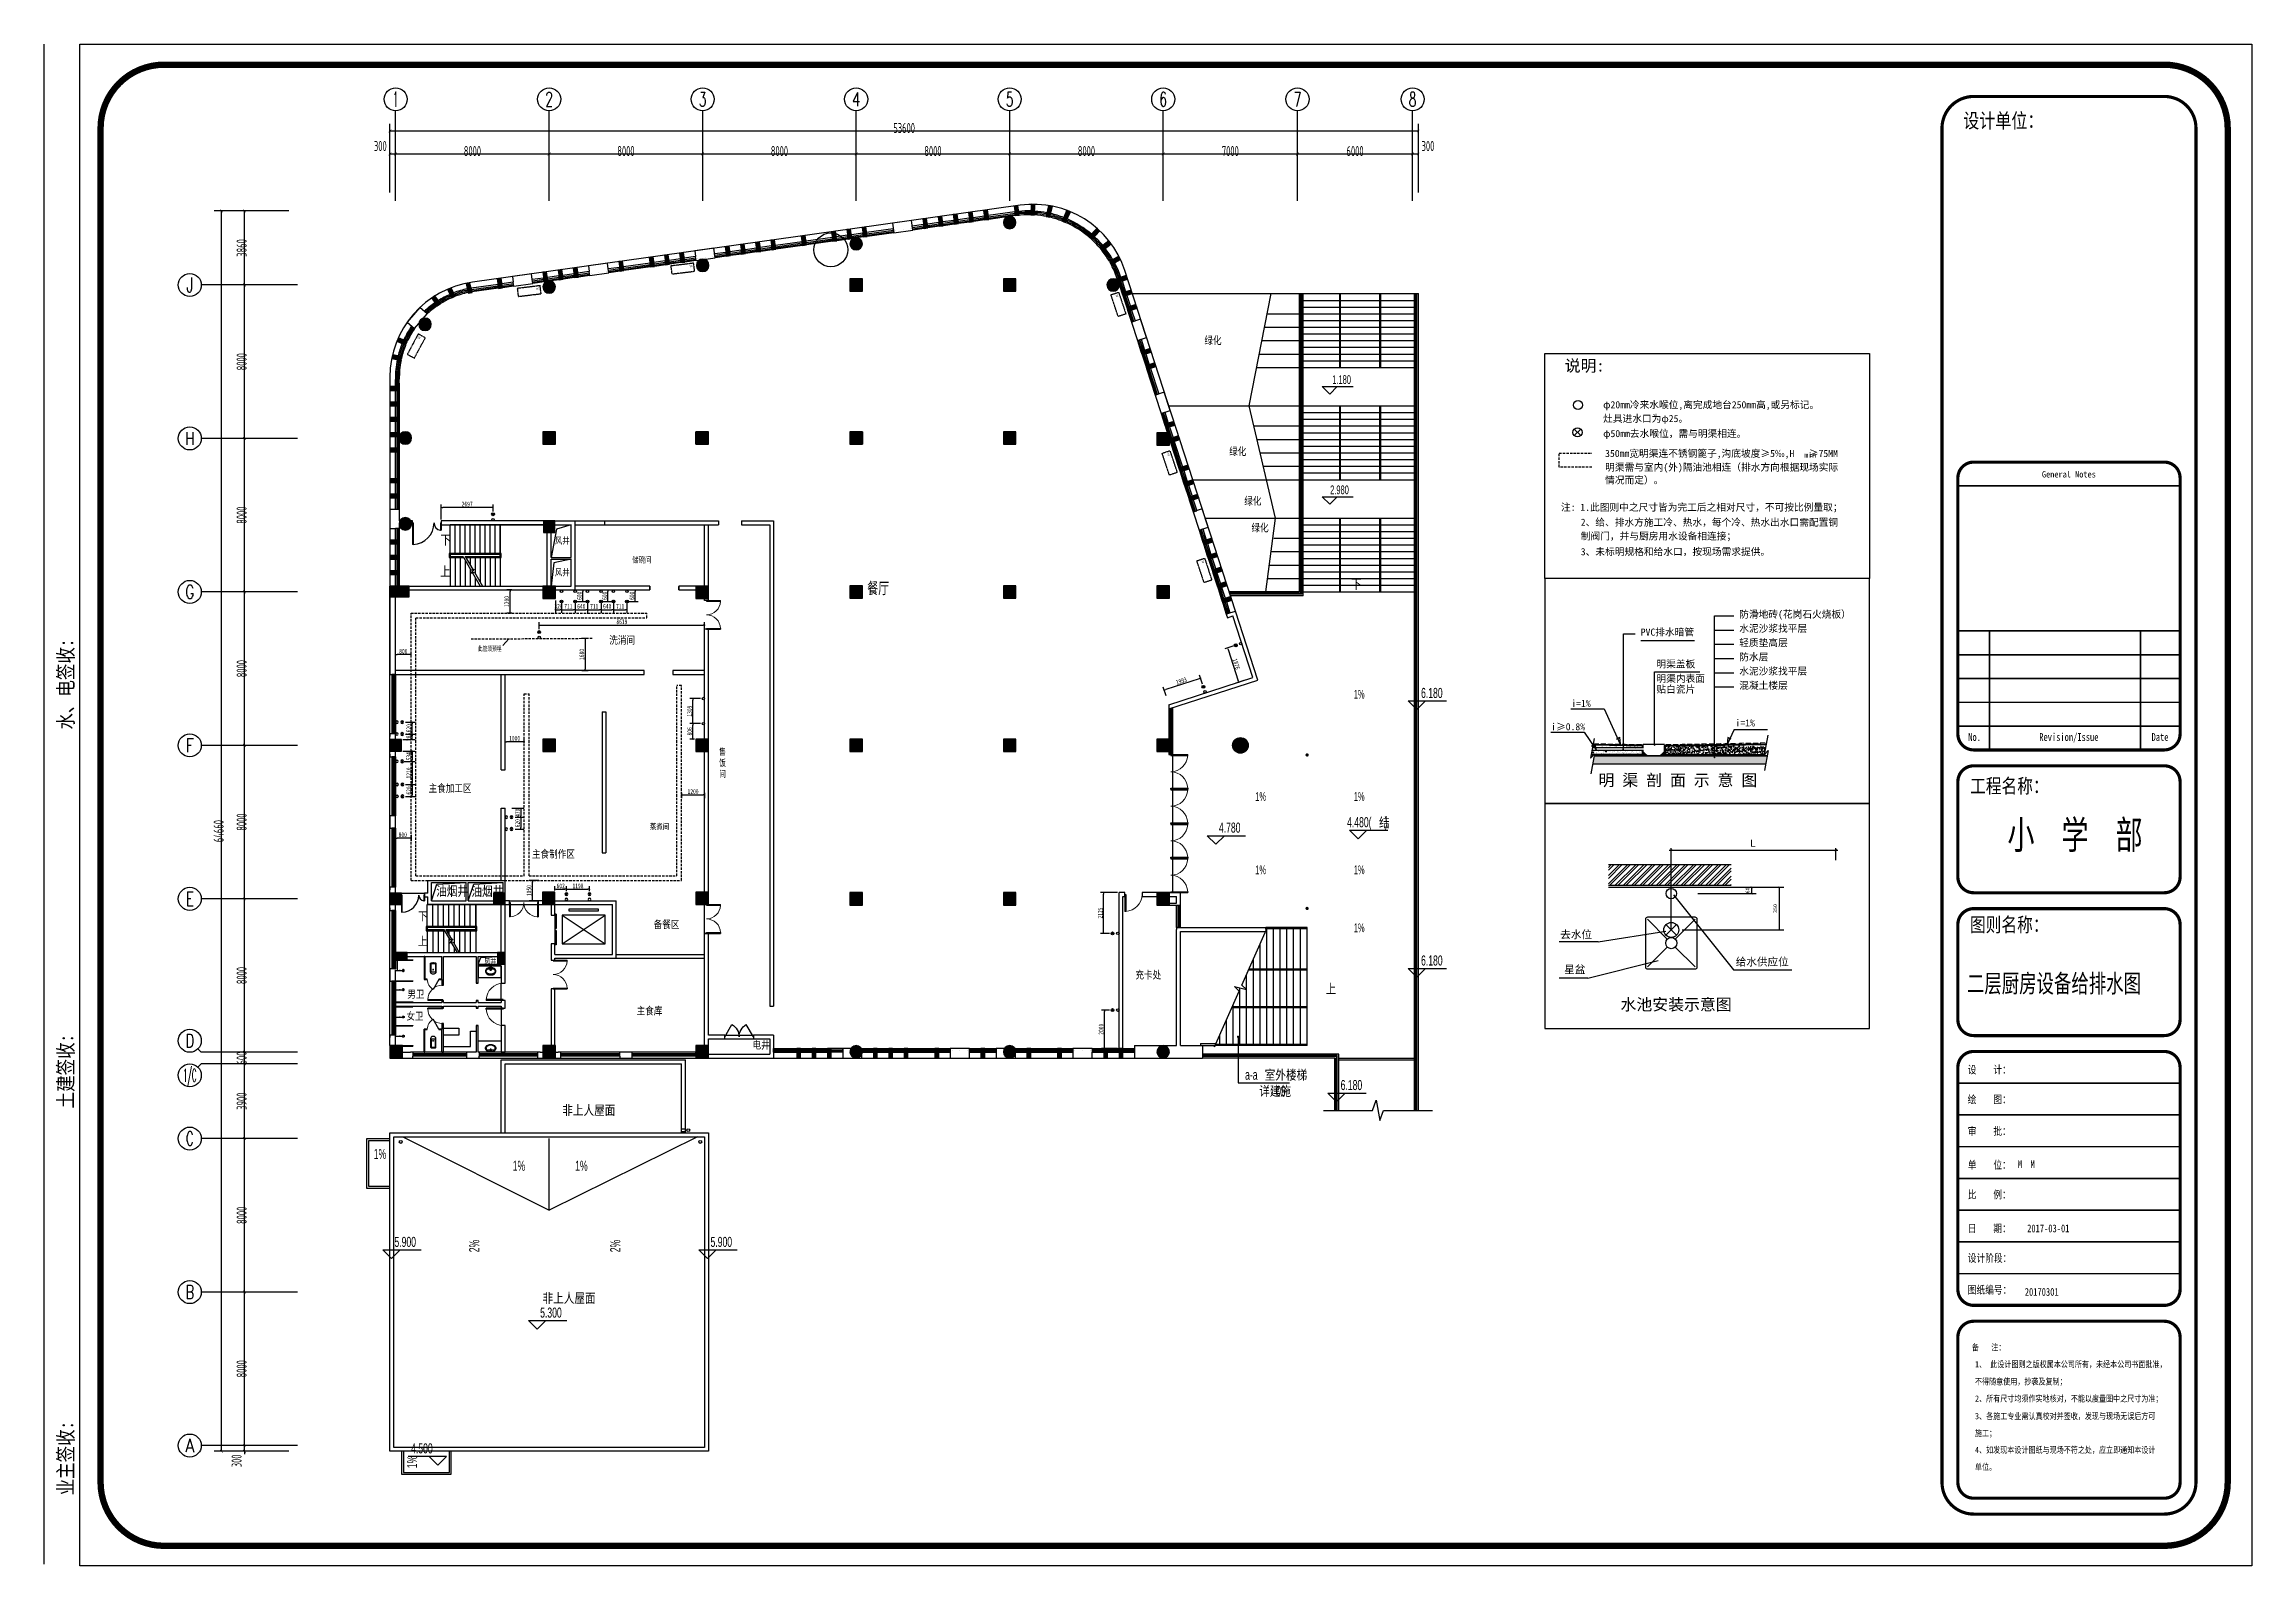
# Model space of a CAD drawing. Header units: inches. Extents: x 871252 to 1312932, y -88801 to 86720.
# Drawn here: x 1039424 to 1154480, y -88801 to -9472 of the extents above; entities that cross this region are included whole.
import ezdxf
from ezdxf.enums import TextEntityAlignment as Align

# ---------------------------------------------------------------- set-up
doc = ezdxf.new("R2010")
doc.units = ezdxf.units.IN
doc.header["$MEASUREMENT"] = 0
doc.linetypes.add('DASH', pattern=[0.35, 0.25, -0.1])
doc.linetypes.add('HIDDEN', pattern=[0.375, 0.25, -0.125])
for name, color, linetype in [('0-雨水', 141, 'Continuous'), ('000外框', 7, 'Continuous'), ('AXIS', 3, 'Continuous'), ('AXIS_TEXT', 7, 'Continuous'), ('COLUMN', 6, 'Continuous'), ('CURTWALL', 4, 'Continuous'), ('DIM_ELEV', 3, 'Continuous'), ('DIM_LEAD', 153, 'Continuous'), ('DIM_SYMB', 3, 'Continuous'), ('EVTR', 7, 'Continuous'), ('HANDRAIL', 3, 'Continuous'), ('HATCH', 253, 'Continuous'), ('LATRINE', 6, 'Continuous'), ('LG', 84, 'Continuous'), ('LVTRY', 6, 'Continuous'), ('PUB_HATCH', 8, 'Continuous'), ('PUB_STRM', 4, 'Continuous'), ('PUB_TEXT', 151, 'Continuous'), ('ROOM_NAME', 7, 'Continuous'), ('STAIR', 6, 'Continuous'), ('WALL', 7, 'Continuous'), ('WINDOW', 3, 'Continuous'), ('供排水', 4, 'Continuous'), ('外框', 7, 'Continuous'), ('家具', 42, 'Continuous'), ('电位', 1, 'Continuous'), ('空调', 205, 'Continuous')]:
    doc.layers.add(name, color=color, linetype=linetype)
doc.styles.add('122', font='', dxfattribs={"height": 180})
doc.styles.add('_TCH_AXIS', font='COMPLEX', dxfattribs={"bigfont": 'GBCBIG'})
doc.styles.add('_TCH_DIM', font='stylu.ttf')
doc.styles.add('_TCH_DIM_T3', font='TSSDENG', dxfattribs={"width": 0.64, "bigfont": 'TSSDCHN'})
doc.styles.add('COMPLEX', font='stylu.ttf')
doc.styles.add('ET', font='', dxfattribs={"height": 186})
doc.styles.add('H1', font='', dxfattribs={"height": 200})
doc.styles.add('HZ-1', font='MingLiU.ttf', dxfattribs={"width": 0.8})
doc.styles.get("Standard").update_dxf_attribs({"font": '', "width": 0.7, "height": 250})
doc.styles.add('STYLE1', font='simhei.ttf', dxfattribs={"width": 0.8})
doc.styles.add('TYDG_02', font='', dxfattribs={"width": 0.8})
doc.styles.add('宋体', font='', dxfattribs={"width": 0.8})
doc.styles.add('宋体平面', font='', dxfattribs={"width": 0.8})
doc.styles.add('黑体', font='simhei.ttf', dxfattribs={"width": 0.7})
doc.styles.get('122').set_extended_font_data('NSimSun')
doc.styles.get('ET').set_extended_font_data('SimSun')
doc.styles.get('H1').set_extended_font_data('SimSun')
doc.styles.get('Standard').set_extended_font_data('NSimSun')
doc.styles.get('TYDG_02').set_extended_font_data('SimSun')
doc.styles.get('宋体').set_extended_font_data('NSimSun')
doc.styles.get('宋体平面').set_extended_font_data('SimSun')
doc.dimstyles.new('_TCH_ARCH&&150', dxfattribs={"dimtxt": 525, "dimasz": 150, "dimexe": 375, "dimexo": 450, "dimgap": 150, "dimtad": 1, "dimdec": 0, "dimzin": 0, "dimdsep": 46, "dimtxsty": '_TCH_DIM_T3', "dimblk": 'ARCHTICK', "dimcen": 0.09, "dimclrt": 7, "dimazin": 2, "dimtfac": 1, "dimtdec": 0, "dimtix": 1, "dimtmove": 2, "dimatfit": 3, "dimfxl": 0, "dimtolj": 1, "dimtzin": 0, "dimarcsym": 0})
doc.dimstyles.new('ISO-25', dxfattribs={"dimscale": 60, "dimtxt": 5, "dimasz": 2.5, "dimexe": 1.25, "dimexo": 3, "dimtad": 1, "dimdec": 0, "dimtxsty": 'Standard', "dimblk": 'ARCHTICK', "dimcen": 2.5, "dimadec": 0, "dimazin": 0, "dimtfac": 1, "dimtdec": 0, "dimtmove": 0, "dimatfit": 3, "dimfxl": 0, "dimarcsym": 0})
doc.dimstyles.new('电路', dxfattribs={"dimscale": 80, "dimtxt": 2.5, "dimasz": 1, "dimexe": 2, "dimexo": 1, "dimtad": 1, "dimdec": 0, "dimtxsty": 'Standard', "dimblk": 'DOT', "dimcen": 1, "dimclrd": 6, "dimclre": 6, "dimclrt": 6, "dimadec": 0, "dimazin": 0, "dimtfac": 1, "dimtdec": 0, "dimtmove": 0, "dimatfit": 3, "dimfxl": 0, "dimarcsym": 0})

msp = doc.modelspace()

# ---------------------------------------------------------------- texts
at = {"layer": '000外框', "style": '黑体', "width": 0.7}
msp.add_text('二层厨房设备给排水图', height=950.23, dxfattribs=at).set_placement((1139631.3, -58913.2))
at = {"layer": '000外框', "insert": (1141743.1, -49951.6), "char_height": 1477.04, "width": 15623.866, "attachment_point": 1, "style": '黑体'}
msp.add_mtext('小  学  部', dxfattribs=at)
at = {"layer": 'PUB_TEXT', "width": 0.8}
for s, height, p in [('绿化', 398.73, (1099893.5, -25119.9)), ('绿化', 398.73, (1101183.9, -30904.9)), ('绿化', 398.73, (1101971.6, -33487.1)), ('绿化', 398.73, (1102344.3, -34883.9)), ('储碗间', 300, (1070066.4, -36510.9)), ('洗消间', 398.73, (1068876.5, -40738.1, 0)), ('主食加工区', 398.73, (1059460.9, -48465)), ('主食制作区', 398.73, (1064848.3, -51893.2)), ('备餐区', 398.73, (1071190.4, -55562.2)), ('充卡处', 398.73, (1096298.2, -58190.8)), ('男卫', 394.94, (1058353.5, -59192.6)), ('主食库', 398.73, (1070303.1, -60067.1)), ('女卫', 394.94, (1058309.6, -60338.4))]:
    msp.add_text(s, height=height, dxfattribs=at).set_placement(p)
at = {"layer": 'PUB_TEXT', "style": '_TCH_DIM'}
for s, height, width, p in [('1.180', 455, 0.64, (1106556, -27187)), ('2.980', 455, 0.64, (1106445.1, -32934.9)), ('下', 506.4, 0.8, (1060074.3, -35565.5)), ('上', 506.4, 0.8, (1060052, -37215.5)), ('下', 506.4, 0.8, (1107538.4, -37874.2)), ('1%%%', 455, 0.64, (1107677.6, -43590)), ('6.180', 525, 0.64, (1111182.8, -43557.3)), ('1%%%', 455, 0.64, (1102540.7, -48921)), ('1%%%', 455, 0.64, (1107677.6, -48921)), ('4.780', 525, 0.64, (1100648.6, -50578)), ('4.480(', 525, 0.64, (1107328.1, -50295.6)), ('结', 506.4, 0.8, (1108992.1, -50295.6)), (')', 525, 0.64, (1109287, -50295.6)), ('1%%%', 455, 0.64, (1102540.7, -52744.1)), ('1%%%', 455, 0.64, (1107677.6, -52744.1)), ('油烟井', 506.38, 0.8, (1059854.7, -53874.4)), ('油烟井', 506.38, 0.8, (1061693, -53884.8)), ('下', 438.9, 0.8, (1058919.2, -55155.5)), ('上', 438.9, 0.8, (1058899.8, -56455.5)), ('1%%%', 455, 0.64, (1107677.6, -55767)), ('6.180', 525, 0.64, (1111182.8, -57504.2)), ('上', 506.4, 0.8, (1106213.9, -58970.5)), ('a-a', 525, 0.64, (1102012.1, -63458.9)), ('室外楼梯', 506.38, 0.8, (1103036.1, -63458.9)), ('详建施', 506.38, 0.8, (1102749.4, -64298.9)), ('09', 525, 0.64, (1103634.1, -64298.9)), ('6.180', 525, 0.64, (1106992, -63997)), ('非上人屋面', 506.38, 0.8, (1066428.2, -65297.8)), ('1%', 525, 0.64, (1056600.4, -67591.3)), ('1%', 525, 0.64, (1063844, -68206.8)), ('1%', 525, 0.64, (1067098.3, -68206.8)), ('5.900', 525, 0.64, (1057678.7, -72174.5)), ('5.900', 525, 0.64, (1074151.8, -72174.5)), ('非上人屋面', 506.38, 0.8, (1065398.3, -75093.8)), ('5.300', 525, 0.64, (1065274.1, -75860.9)), ('4.500', 525, 0.64, (1058548, -82938.8))]:
    msp.add_text(s, height=height, dxfattribs=dict(at, width=width)).set_placement(p)
at = {"layer": 'PUB_TEXT', "linetype": 'DASH', "width": 0.8}
for p in [(1066045, -35524.1), (1066045, -37184.7)]:
    msp.add_text('风井', height=341.77, dxfattribs=at).set_placement(p)
at = {"layer": 'PUB_TEXT', "color": 6, "linetype": 'DASH', "width": 0.8}
msp.add_text('电井', height=398.73, dxfattribs=at).set_placement((1076342.4, -61846.6))
at = {"layer": 'PUB_TEXT', "style": '_TCH_DIM', "width": 0.64}
for s, p in [('2%', (1062099.9, -72452.6)), ('2%', (1069448.4, -72452.6)), ('1%', (1058861.2, -83711.2))]:
    msp.add_text(s, height=525, rotation=90, dxfattribs=at).set_placement(p)
at = {"layer": 'ROOM_NAME', "width": 0.8}
for s, height, style, p in [('蒸煮间', 300, '宋体', (1070991.7, -50406.6)), ('风井', 284.81, 'TYDG_02', (1062354.5, -57433.7))]:
    msp.add_text(s, height=height, dxfattribs=dict(at, style=style)).set_placement(p)
at = {"layer": 'WALL', "attachment_point": 1}
for s, insert, char_height, width in [('{\\fSimHei|b0|i0|c134|p49;\\C0;餐厅}', (1082319.5, -37536), 600, 21939.099), ('{\\C0;售饭间}', (1074606.5, -46180.4), 350, 404.548)]:
    msp.add_mtext(s, dxfattribs=dict(at, insert=insert, char_height=char_height, width=width))
at = {"layer": '供排水', "color": 7, "linetype": 'Continuous', "style": 'STYLE1'}
for s, height, p in [('说明:', 607.17, (1118668.3, -26537.9)), ('明 渠 剖 面 示 意 图', 607.167, (1120432.6, -48142.8)), ('水池安装示意图', 607.17, (1121575.8, -59839.2))]:
    msp.add_text(s, height=height, dxfattribs=at).set_placement(p)
at = {"layer": '供排水', "color": 7, "style": '122'}
for s, height, p in [('灶具进水口为φ25。', 371.05, (1120672.3, -29175.9)), ('φ20mm冷来水喉位,离完成地台250mm高,或另标记。', 371.047, (1120672.3, -28456.7)), ('φ50mm去水喉位，需与明渠相连。', 371.047, (1120672.3, -29958.9)), ('350mm宽明渠连不锈钢篦子,沟底坡度≥5‰,H   ≥75MM', 371.047, (1120775, -30994.9)), ('min', 259.73, (1131155.9, -31021.7)), ('情况而定）。', 371.05, (1120775, -32381.8)), ('明渠需与室内(外)隔油池相连（排水方向根据现场实际', 371.047, (1120775, -31714.2)), ('注: 1.此图则中之尺寸皆为完工后之相对尺寸，不可按比例量取；', 371.047, (1118474.5, -33800)), ('2、给、排水方施工冷、热水，每个冷、热水出水口需配置铜', 371.047, (1119506.4, -34582.5)), ('制阀门，并与厨房用水设备相连接；', 371.047, (1119506.4, -35305.4)), ('3、未标明规格和给水口，按现场需求提供。', 371.047, (1119506.4, -36115.5))]:
    msp.add_text(s, height=height, dxfattribs=at).set_placement(p)
at = {"layer": '供排水', "color": 6, "width": 0.7}
msp.add_text('此管须预埋', height=250, dxfattribs=at).set_placement((1062035, -41108.3))
at = {"layer": '供排水', "color": 4, "style": '122'}
for s, p in [('明渠盖板', (1123450.6, -41973.4)), ('明渠内表面', (1123450.6, -42732.2)), ('i=1%', (1119014.5, -44023.8)), ('贴白瓷片', (1123450.6, -43287.1)), ('i≥0.8%', (1117964.7, -45242.2)), ('i=1%', (1127567.4, -45042.5))]:
    msp.add_text(s, height=371.05, dxfattribs=at).set_placement(p)
at = {"layer": '供排水', "color": 4, "linetype": 'ByBlock', "style": '122'}
for s, p in [('去水位', (1118435.7, -56087.3)), ('星盆', (1118644.9, -57917.6)), ('给水供应位', (1127582.9, -57513.2))]:
    msp.add_text(s, height=404.78, dxfattribs=at).set_placement(p)
at = {"layer": '供排水', "color": 4, "attachment_point": 1, "style": '122'}
for s, insert, char_height, width in [('防滑地砖(花岗石火烧板）', (1127764.3, -39006.9), 371.047, 7085.605), ('PVC排水暗管', (1122630.7, -39937.7), 371.05, 4135.483), ('水泥沙浆找平层', (1127764.3, -39748.4), 371.05, 4134.948), ('轻质垫高层', (1127764.3, -40489.8), 371.05, 4134.948), ('防水层', (1127764.3, -41231.3), 371.05, 4134.948), ('水泥沙浆找平层', (1127764.3, -41972.8), 371.05, 4134.948), ('混凝土楼层', (1127764.3, -42714.3), 371.05, 4134.948)]:
    msp.add_mtext(s, dxfattribs=dict(at, insert=insert, char_height=char_height, width=width))
at = {"layer": '供排水', "color": 4, "linetype": 'ByBlock', "insert": (1128474.6, -51124.6), "char_height": 377.793, "attachment_point": 5, "style": 'ET'}
msp.add_mtext('\\fﾷￂￋￎ_GB2312|b0|i0|c134|p49;L ', dxfattribs=at)
at = {"layer": '外框', "style": '宋体平面', "width": 0.8}
for s, height, p in [('设计单位：', 764.9, (1139441, -13841.5)), ('工程名称：', 749.6, (1139797.3, -48517.3)), ('图则名称：', 749.6, (1139792.3, -55751.2))]:
    msp.add_text(s, height=height, dxfattribs=at).set_placement(p)
at = {"layer": '外框', "lineweight": -2, "style": '宋体平面', "width": 0.8}
for s, height, p in [('General Notes', 330.922, (1144944.6, -31897.1)), ('No.', 405.22, (1140031.4, -45592.6)), ('Revision/Issue', 405.222, (1144944.6, -45592.6)), ('Date', 405.22, (1149695, -45592.6))]:
    msp.add_text(s, height=height, dxfattribs=at).set_placement(p, align=Align.MIDDLE_CENTER)
msp.add_text('业主签收:                                      土建签收:                                     水、电签收:', height=788.414, rotation=90, dxfattribs=at).set_placement((1040939.8, -85126.5))
for s, height, p in [('设    计：', 405.22, (1139673.3, -63138.7)), ('绘    图：', 405.22, (1139673.3, -64686.9)), ('审    批：', 405.22, (1139673.3, -66341.5)), ('单    位：', 405.22, (1139673.3, -68102.5)), ('M  M', 405.22, (1142283.1, -68062.1)), ('比    例：', 405.22, (1139673.3, -69650.8)), ('日    期：', 405.22, (1139673.3, -71411.8)), ('2017-03-01', 405.22, (1142770.2, -71411.8)), ('设计阶段：', 405.22, (1139673.3, -72960)), ('图纸编号：', 405.22, (1139673.3, -74614.6)), ('20170301', 405.22, (1142646.8, -74721)), ('备   注：', 328.23, (1139891.3, -77574.7)), ('1、 此设计图则之版权属本公司所有，未经本公司书面批准，', 328.23, (1140051, -78455.7)), ('不得随意使用，抄袭及复制；', 328.23, (1140051, -79356.4)), ('2、所有尺寸均须作实地核对，不能以度量图中之尺寸为准；', 328.23, (1140051, -80245.2)), ('3、各施工专业需认真校对并签收，发现与现场无误后方可', 328.23, (1140051, -81159.4)), ('施工；', 328.23, (1140051, -82048.7)), ('4、如发现本设计图纸与现场不符之处，应立即通知本设计', 328.23, (1140051, -82920.5)), ('单位。', 328.23, (1140051, -83809.8))]:
    msp.add_text(s, height=height, dxfattribs=at).set_placement(p)

# ---------------------------------------------------------------- blocks, each defined once
blk = doc.blocks.new('vhjkghkghkl')
at = {"layer": '空调', "linetype": 'DASH', "ltscale": 0.3}
blk.add_lwpolyline([(134071, 540199), (134071, 539779), (132871, 539779), (132871, 540199), (134071, 540199)], close=True, dxfattribs=at)
at = {"layer": '空调', "linetype": 'DASH', "ltscale": 0.3, "style": 'HZ-1'}
blk.add_text('AC', height=100, dxfattribs=at).set_placement((133846, 539867))
blk = doc.blocks.new('_ArchTick')
at = {"color": 0, "linetype": 'ByBlock', "const_width": 0.15}
blk.add_lwpolyline([(-0.5, -0.5), (0.5, 0.5)], dxfattribs=at)
blk = doc.blocks.new('*D175')
at = {"layer": 'AXIS', "color": 0, "lineweight": -2, "transparency": 16777216}
for p, q in [((1052175, -82528), (1049490, -82528)), ((1052175, -82828), (1049490, -82828)), ((1049865, -82528), (1049865, -82378)), ((1049865, -82828), (1049865, -82528)), ((1049865, -82828), (1049865, -82978))]:
    blk.add_line(p, q, dxfattribs=at)
at = {"layer": 'Defpoints', "color": 0, "transparency": 16777216}
for p in [(1049865, -82528), (1052625, -82528), (1052625, -82828)]:
    blk.add_point(p, dxfattribs=at)
at = {"layer": 'AXIS', "color": 0, "lineweight": -2, "transparency": 16777216, "xscale": 150, "yscale": 150, "zscale": 150}
for p, rotation in [((1049865, -82528), 270), ((1049865, -82828), 90)]:
    blk.add_blockref('_ArchTick', p, dxfattribs=dict(at, rotation=rotation))
at = {"layer": 'AXIS', "color": 7, "transparency": 16777216, "insert": (1049452, -83327), "char_height": 525, "attachment_point": 5, "rotation": 90, "style": '_TCH_DIM_T3'}
blk.add_mtext('\\A1;300', dxfattribs=at)
blk = doc.blocks.new('*D176')
at = {"layer": 'AXIS', "color": 0, "lineweight": -2, "transparency": 16777216}
for p, q in [((1052175, -74528), (1049490, -74528)), ((1049865, -82528), (1049865, -74528)), ((1052175, -82528), (1049490, -82528))]:
    blk.add_line(p, q, dxfattribs=at)
at = {"layer": 'Defpoints', "color": 0, "transparency": 16777216}
for p in [(1049865, -74528), (1052625, -74528), (1052625, -82528)]:
    blk.add_point(p, dxfattribs=at)
at = {"layer": 'AXIS', "color": 0, "lineweight": -2, "transparency": 16777216, "xscale": 150, "yscale": 150, "zscale": 150}
for p, rotation in [((1049865, -74528), 90), ((1049865, -82528), 270)]:
    blk.add_blockref('_ArchTick', p, dxfattribs=dict(at, rotation=rotation))
at = {"layer": 'AXIS', "color": 7, "transparency": 16777216, "insert": (1049715, -78528), "char_height": 525, "attachment_point": 5, "rotation": 90, "style": '_TCH_DIM_T3'}
blk.add_mtext('\\A1;8000', dxfattribs=at)
blk = doc.blocks.new('*D177')
at = {"layer": 'AXIS', "color": 0, "lineweight": -2, "transparency": 16777216}
for p, q in [((1052175, -66528), (1049490, -66528)), ((1049865, -74528), (1049865, -66528)), ((1052175, -74528), (1049490, -74528))]:
    blk.add_line(p, q, dxfattribs=at)
at = {"layer": 'Defpoints', "color": 0, "transparency": 16777216}
for p in [(1049865, -66528), (1052625, -66528), (1052625, -74528)]:
    blk.add_point(p, dxfattribs=at)
at = {"layer": 'AXIS', "color": 0, "lineweight": -2, "transparency": 16777216, "xscale": 150, "yscale": 150, "zscale": 150}
for p, rotation in [((1049865, -66528), 90), ((1049865, -74528), 270)]:
    blk.add_blockref('_ArchTick', p, dxfattribs=dict(at, rotation=rotation))
at = {"layer": 'AXIS', "color": 7, "transparency": 16777216, "insert": (1049715, -70528), "char_height": 525, "attachment_point": 5, "rotation": 90, "style": '_TCH_DIM_T3'}
blk.add_mtext('\\A1;8000', dxfattribs=at)
blk = doc.blocks.new('*D178')
at = {"layer": 'AXIS', "color": 0, "lineweight": -2, "transparency": 16777216}
for p, q in [((1052175, -62628), (1049490, -62628)), ((1049865, -66528), (1049865, -62628)), ((1052175, -66528), (1049490, -66528))]:
    blk.add_line(p, q, dxfattribs=at)
at = {"layer": 'Defpoints', "color": 0, "transparency": 16777216}
for p in [(1049865, -62628), (1052625, -62628), (1052625, -66528)]:
    blk.add_point(p, dxfattribs=at)
at = {"layer": 'AXIS', "color": 0, "lineweight": -2, "transparency": 16777216, "xscale": 150, "yscale": 150, "zscale": 150}
for p, rotation in [((1049865, -62628), 90), ((1049865, -66528), 270)]:
    blk.add_blockref('_ArchTick', p, dxfattribs=dict(at, rotation=rotation))
at = {"layer": 'AXIS', "color": 7, "transparency": 16777216, "insert": (1049715, -64578), "char_height": 525, "attachment_point": 5, "rotation": 90, "style": '_TCH_DIM_T3'}
blk.add_mtext('\\A1;3900', dxfattribs=at)
blk = doc.blocks.new('*D179')
at = {"layer": 'AXIS', "color": 0, "lineweight": -2, "transparency": 16777216}
for p, q in [((1052175, -62028), (1049490, -62028)), ((1049865, -62628), (1049865, -62028)), ((1052175, -62628), (1049490, -62628))]:
    blk.add_line(p, q, dxfattribs=at)
at = {"layer": 'Defpoints', "color": 0, "transparency": 16777216}
for p in [(1049865, -62028), (1052625, -62028), (1052625, -62628)]:
    blk.add_point(p, dxfattribs=at)
at = {"layer": 'AXIS', "color": 0, "lineweight": -2, "transparency": 16777216, "xscale": 150, "yscale": 150, "zscale": 150}
for p, rotation in [((1049865, -62028), 90), ((1049865, -62628), 270)]:
    blk.add_blockref('_ArchTick', p, dxfattribs=dict(at, rotation=rotation))
at = {"layer": 'AXIS', "color": 7, "transparency": 16777216, "insert": (1049715, -62328), "char_height": 525, "attachment_point": 5, "rotation": 90, "style": '_TCH_DIM_T3'}
blk.add_mtext('\\A1;600', dxfattribs=at)
blk = doc.blocks.new('*D180')
at = {"layer": 'AXIS', "color": 0, "lineweight": -2, "transparency": 16777216}
for p, q in [((1052175, -54028), (1049490, -54028)), ((1049865, -62028), (1049865, -54028)), ((1052175, -62028), (1049490, -62028))]:
    blk.add_line(p, q, dxfattribs=at)
at = {"layer": 'Defpoints', "color": 0, "transparency": 16777216}
for p in [(1049865, -54028), (1052625, -54028), (1052625, -62028)]:
    blk.add_point(p, dxfattribs=at)
at = {"layer": 'AXIS', "color": 0, "lineweight": -2, "transparency": 16777216, "xscale": 150, "yscale": 150, "zscale": 150}
for p, rotation in [((1049865, -54028), 90), ((1049865, -62028), 270)]:
    blk.add_blockref('_ArchTick', p, dxfattribs=dict(at, rotation=rotation))
at = {"layer": 'AXIS', "color": 7, "transparency": 16777216, "insert": (1049715, -58028), "char_height": 525, "attachment_point": 5, "rotation": 90, "style": '_TCH_DIM_T3'}
blk.add_mtext('\\A1;8000', dxfattribs=at)
blk = doc.blocks.new('*D181')
at = {"layer": 'AXIS', "color": 0, "lineweight": -2, "transparency": 16777216}
for p, q in [((1052175, -46028), (1049490, -46028)), ((1049865, -54028), (1049865, -46028)), ((1052175, -54028), (1049490, -54028))]:
    blk.add_line(p, q, dxfattribs=at)
at = {"layer": 'Defpoints', "color": 0, "transparency": 16777216}
for p in [(1049865, -46028), (1052625, -46028), (1052625, -54028)]:
    blk.add_point(p, dxfattribs=at)
at = {"layer": 'AXIS', "color": 0, "lineweight": -2, "transparency": 16777216, "xscale": 150, "yscale": 150, "zscale": 150}
for p, rotation in [((1049865, -46028), 90), ((1049865, -54028), 270)]:
    blk.add_blockref('_ArchTick', p, dxfattribs=dict(at, rotation=rotation))
at = {"layer": 'AXIS', "color": 7, "transparency": 16777216, "insert": (1049715, -50028), "char_height": 525, "attachment_point": 5, "rotation": 90, "style": '_TCH_DIM_T3'}
blk.add_mtext('\\A1;8000', dxfattribs=at)
blk = doc.blocks.new('*D182')
at = {"layer": 'AXIS', "color": 0, "lineweight": -2, "transparency": 16777216}
for p, q in [((1052175, -38028), (1049490, -38028)), ((1049865, -46028), (1049865, -38028)), ((1052175, -46028), (1049490, -46028))]:
    blk.add_line(p, q, dxfattribs=at)
at = {"layer": 'Defpoints', "color": 0, "transparency": 16777216}
for p in [(1049865, -38028), (1052625, -38028), (1052625, -46028)]:
    blk.add_point(p, dxfattribs=at)
at = {"layer": 'AXIS', "color": 0, "lineweight": -2, "transparency": 16777216, "xscale": 150, "yscale": 150, "zscale": 150}
for p, rotation in [((1049865, -38028), 90), ((1049865, -46028), 270)]:
    blk.add_blockref('_ArchTick', p, dxfattribs=dict(at, rotation=rotation))
at = {"layer": 'AXIS', "color": 7, "transparency": 16777216, "insert": (1049715, -42028), "char_height": 525, "attachment_point": 5, "rotation": 90, "style": '_TCH_DIM_T3'}
blk.add_mtext('\\A1;8000', dxfattribs=at)
blk = doc.blocks.new('*D183')
at = {"layer": 'AXIS', "color": 0, "lineweight": -2, "transparency": 16777216}
for p, q in [((1052175, -30028), (1049490, -30028)), ((1049865, -38028), (1049865, -30028)), ((1052175, -38028), (1049490, -38028))]:
    blk.add_line(p, q, dxfattribs=at)
at = {"layer": 'Defpoints', "color": 0, "transparency": 16777216}
for p in [(1049865, -30028), (1052625, -30028), (1052625, -38028)]:
    blk.add_point(p, dxfattribs=at)
at = {"layer": 'AXIS', "color": 0, "lineweight": -2, "transparency": 16777216, "xscale": 150, "yscale": 150, "zscale": 150}
for p, rotation in [((1049865, -30028), 90), ((1049865, -38028), 270)]:
    blk.add_blockref('_ArchTick', p, dxfattribs=dict(at, rotation=rotation))
at = {"layer": 'AXIS', "color": 7, "transparency": 16777216, "insert": (1049715, -34028), "char_height": 525, "attachment_point": 5, "rotation": 90, "style": '_TCH_DIM_T3'}
blk.add_mtext('\\A1;8000', dxfattribs=at)
blk = doc.blocks.new('*D184')
at = {"layer": 'AXIS', "color": 0, "lineweight": -2, "transparency": 16777216}
for p, q in [((1052175, -22028), (1049490, -22028)), ((1049865, -30028), (1049865, -22028)), ((1052175, -30028), (1049490, -30028))]:
    blk.add_line(p, q, dxfattribs=at)
at = {"layer": 'Defpoints', "color": 0, "transparency": 16777216}
for p in [(1049865, -22028), (1052625, -22028), (1052625, -30028)]:
    blk.add_point(p, dxfattribs=at)
at = {"layer": 'AXIS', "color": 0, "lineweight": -2, "transparency": 16777216, "xscale": 150, "yscale": 150, "zscale": 150}
for p, rotation in [((1049865, -22028), 90), ((1049865, -30028), 270)]:
    blk.add_blockref('_ArchTick', p, dxfattribs=dict(at, rotation=rotation))
at = {"layer": 'AXIS', "color": 7, "transparency": 16777216, "insert": (1049715, -26028), "char_height": 525, "attachment_point": 5, "rotation": 90, "style": '_TCH_DIM_T3'}
blk.add_mtext('\\A1;8000', dxfattribs=at)
blk = doc.blocks.new('*D185')
at = {"layer": 'AXIS', "color": 0, "lineweight": -2, "transparency": 16777216}
for p, q in [((1052175, -18168), (1049490, -18168)), ((1049865, -22028), (1049865, -18168)), ((1052175, -22028), (1049490, -22028))]:
    blk.add_line(p, q, dxfattribs=at)
at = {"layer": 'Defpoints', "color": 0, "transparency": 16777216}
for p in [(1049865, -18168), (1052625, -18168), (1052625, -22028)]:
    blk.add_point(p, dxfattribs=at)
at = {"layer": 'AXIS', "color": 0, "lineweight": -2, "transparency": 16777216, "xscale": 150, "yscale": 150, "zscale": 150}
for p, rotation in [((1049865, -18168), 90), ((1049865, -22028), 270)]:
    blk.add_blockref('_ArchTick', p, dxfattribs=dict(at, rotation=rotation))
at = {"layer": 'AXIS', "color": 7, "transparency": 16777216, "insert": (1049715, -20098), "char_height": 525, "attachment_point": 5, "rotation": 90, "style": '_TCH_DIM_T3'}
blk.add_mtext('\\A1;3860', dxfattribs=at)
blk = doc.blocks.new('*D186')
at = {"layer": 'AXIS', "color": 0, "lineweight": -2, "transparency": 16777216}
for p, q in [((1052175, -18168), (1048290, -18168)), ((1048665, -82828), (1048665, -18168)), ((1052175, -82828), (1048290, -82828))]:
    blk.add_line(p, q, dxfattribs=at)
at = {"layer": 'Defpoints', "color": 0, "transparency": 16777216}
for p in [(1048665, -18168), (1052625, -18168), (1052625, -82828)]:
    blk.add_point(p, dxfattribs=at)
at = {"layer": 'AXIS', "color": 0, "lineweight": -2, "transparency": 16777216, "xscale": 150, "yscale": 150, "zscale": 150}
for p, rotation in [((1048665, -18168), 90), ((1048665, -82828), 270)]:
    blk.add_blockref('_ArchTick', p, dxfattribs=dict(at, rotation=rotation))
at = {"layer": 'AXIS', "color": 7, "transparency": 16777216, "insert": (1048515, -50498), "char_height": 525, "attachment_point": 5, "rotation": 90, "style": '_TCH_DIM_T3'}
blk.add_mtext('\\A1;64660', dxfattribs=at)
blk = doc.blocks.new('*D187')
at = {"layer": 'AXIS', "color": 0, "lineweight": -2, "transparency": 16777216}
for p, q in [((1057443, -17198), (1057443, -14822)), ((1057743, -17198), (1057743, -14822)), ((1057443, -15197), (1057743, -15197))]:
    blk.add_line(p, q, dxfattribs=at)
at = {"layer": 'Defpoints', "color": 0, "transparency": 16777216}
for p in [(1057743, -15197), (1057443, -17648), (1057743, -17648)]:
    blk.add_point(p, dxfattribs=at)
at = {"layer": 'AXIS', "color": 0, "lineweight": -2, "transparency": 16777216, "xscale": 150, "yscale": 150, "zscale": 150, "rotation": 180}
blk.add_blockref('_ArchTick', (1057443, -15197), dxfattribs=at)
at = {"layer": 'AXIS', "color": 0, "lineweight": -2, "transparency": 16777216, "xscale": 150, "yscale": 150, "zscale": 150}
blk.add_blockref('_ArchTick', (1057743, -15197), dxfattribs=at)
at = {"layer": 'AXIS', "color": 7, "transparency": 16777216, "insert": (1056944, -14785), "char_height": 525, "attachment_point": 5, "style": '_TCH_DIM_T3'}
blk.add_mtext('\\A1;300', dxfattribs=at)
blk = doc.blocks.new('*D188')
at = {"layer": 'AXIS', "color": 0, "lineweight": -2, "transparency": 16777216}
for p, q in [((1057743, -17198), (1057743, -14822)), ((1065743, -17198), (1065743, -14822)), ((1057743, -15197), (1065743, -15197))]:
    blk.add_line(p, q, dxfattribs=at)
at = {"layer": 'Defpoints', "color": 0, "transparency": 16777216}
for p in [(1065743, -15197), (1057743, -17648), (1065743, -17648)]:
    blk.add_point(p, dxfattribs=at)
at = {"layer": 'AXIS', "color": 0, "lineweight": -2, "transparency": 16777216, "xscale": 150, "yscale": 150, "zscale": 150, "rotation": 180}
blk.add_blockref('_ArchTick', (1057743, -15197), dxfattribs=at)
at = {"layer": 'AXIS', "color": 0, "lineweight": -2, "transparency": 16777216, "xscale": 150, "yscale": 150, "zscale": 150}
blk.add_blockref('_ArchTick', (1065743, -15197), dxfattribs=at)
at = {"layer": 'AXIS', "color": 7, "transparency": 16777216, "insert": (1061743, -15047), "char_height": 525, "attachment_point": 5, "style": '_TCH_DIM_T3'}
blk.add_mtext('\\A1;8000', dxfattribs=at)
blk = doc.blocks.new('*D189')
at = {"layer": 'AXIS', "color": 0, "lineweight": -2, "transparency": 16777216}
for p, q in [((1065743, -17198), (1065743, -14822)), ((1073743, -17198), (1073743, -14822)), ((1065743, -15197), (1073743, -15197))]:
    blk.add_line(p, q, dxfattribs=at)
at = {"layer": 'Defpoints', "color": 0, "transparency": 16777216}
for p in [(1073743, -15197), (1065743, -17648), (1073743, -17648)]:
    blk.add_point(p, dxfattribs=at)
at = {"layer": 'AXIS', "color": 0, "lineweight": -2, "transparency": 16777216, "xscale": 150, "yscale": 150, "zscale": 150, "rotation": 180}
blk.add_blockref('_ArchTick', (1065743, -15197), dxfattribs=at)
at = {"layer": 'AXIS', "color": 0, "lineweight": -2, "transparency": 16777216, "xscale": 150, "yscale": 150, "zscale": 150}
blk.add_blockref('_ArchTick', (1073743, -15197), dxfattribs=at)
at = {"layer": 'AXIS', "color": 7, "transparency": 16777216, "insert": (1069743, -15047), "char_height": 525, "attachment_point": 5, "style": '_TCH_DIM_T3'}
blk.add_mtext('\\A1;8000', dxfattribs=at)
blk = doc.blocks.new('*D190')
at = {"layer": 'AXIS', "color": 0, "lineweight": -2, "transparency": 16777216}
for p, q in [((1073743, -17198), (1073743, -14822)), ((1081743, -17198), (1081743, -14822)), ((1073743, -15197), (1081743, -15197))]:
    blk.add_line(p, q, dxfattribs=at)
at = {"layer": 'Defpoints', "color": 0, "transparency": 16777216}
for p in [(1081743, -15197), (1073743, -17648), (1081743, -17648)]:
    blk.add_point(p, dxfattribs=at)
at = {"layer": 'AXIS', "color": 0, "lineweight": -2, "transparency": 16777216, "xscale": 150, "yscale": 150, "zscale": 150, "rotation": 180}
blk.add_blockref('_ArchTick', (1073743, -15197), dxfattribs=at)
at = {"layer": 'AXIS', "color": 0, "lineweight": -2, "transparency": 16777216, "xscale": 150, "yscale": 150, "zscale": 150}
blk.add_blockref('_ArchTick', (1081743, -15197), dxfattribs=at)
at = {"layer": 'AXIS', "color": 7, "transparency": 16777216, "insert": (1077743, -15047), "char_height": 525, "attachment_point": 5, "style": '_TCH_DIM_T3'}
blk.add_mtext('\\A1;8000', dxfattribs=at)
blk = doc.blocks.new('*D191')
at = {"layer": 'AXIS', "color": 0, "lineweight": -2, "transparency": 16777216}
for p, q in [((1081743, -17198), (1081743, -14822)), ((1089743, -17198), (1089743, -14822)), ((1081743, -15197), (1089743, -15197))]:
    blk.add_line(p, q, dxfattribs=at)
at = {"layer": 'Defpoints', "color": 0, "transparency": 16777216}
for p in [(1089743, -15197), (1081743, -17648), (1089743, -17648)]:
    blk.add_point(p, dxfattribs=at)
at = {"layer": 'AXIS', "color": 0, "lineweight": -2, "transparency": 16777216, "xscale": 150, "yscale": 150, "zscale": 150, "rotation": 180}
blk.add_blockref('_ArchTick', (1081743, -15197), dxfattribs=at)
at = {"layer": 'AXIS', "color": 0, "lineweight": -2, "transparency": 16777216, "xscale": 150, "yscale": 150, "zscale": 150}
blk.add_blockref('_ArchTick', (1089743, -15197), dxfattribs=at)
at = {"layer": 'AXIS', "color": 7, "transparency": 16777216, "insert": (1085743, -15047), "char_height": 525, "attachment_point": 5, "style": '_TCH_DIM_T3'}
blk.add_mtext('\\A1;8000', dxfattribs=at)
blk = doc.blocks.new('*D192')
at = {"layer": 'AXIS', "color": 0, "lineweight": -2, "transparency": 16777216}
for p, q in [((1089743, -17198), (1089743, -14822)), ((1097743, -17198), (1097743, -14822)), ((1089743, -15197), (1097743, -15197))]:
    blk.add_line(p, q, dxfattribs=at)
at = {"layer": 'Defpoints', "color": 0, "transparency": 16777216}
for p in [(1097743, -15197), (1089743, -17648), (1097743, -17648)]:
    blk.add_point(p, dxfattribs=at)
at = {"layer": 'AXIS', "color": 0, "lineweight": -2, "transparency": 16777216, "xscale": 150, "yscale": 150, "zscale": 150, "rotation": 180}
blk.add_blockref('_ArchTick', (1089743, -15197), dxfattribs=at)
at = {"layer": 'AXIS', "color": 0, "lineweight": -2, "transparency": 16777216, "xscale": 150, "yscale": 150, "zscale": 150}
blk.add_blockref('_ArchTick', (1097743, -15197), dxfattribs=at)
at = {"layer": 'AXIS', "color": 7, "transparency": 16777216, "insert": (1093743, -15047), "char_height": 525, "attachment_point": 5, "style": '_TCH_DIM_T3'}
blk.add_mtext('\\A1;8000', dxfattribs=at)
blk = doc.blocks.new('*D193')
at = {"layer": 'AXIS', "color": 0, "lineweight": -2, "transparency": 16777216}
for p, q in [((1097743, -17198), (1097743, -14822)), ((1104743, -17198), (1104743, -14822)), ((1097743, -15197), (1104743, -15197))]:
    blk.add_line(p, q, dxfattribs=at)
at = {"layer": 'Defpoints', "color": 0, "transparency": 16777216}
for p in [(1104743, -15197), (1097743, -17648), (1104743, -17648)]:
    blk.add_point(p, dxfattribs=at)
at = {"layer": 'AXIS', "color": 0, "lineweight": -2, "transparency": 16777216, "xscale": 150, "yscale": 150, "zscale": 150, "rotation": 180}
blk.add_blockref('_ArchTick', (1097743, -15197), dxfattribs=at)
at = {"layer": 'AXIS', "color": 0, "lineweight": -2, "transparency": 16777216, "xscale": 150, "yscale": 150, "zscale": 150}
blk.add_blockref('_ArchTick', (1104743, -15197), dxfattribs=at)
at = {"layer": 'AXIS', "color": 7, "transparency": 16777216, "insert": (1101243, -15047), "char_height": 525, "attachment_point": 5, "style": '_TCH_DIM_T3'}
blk.add_mtext('\\A1;7000', dxfattribs=at)
blk = doc.blocks.new('*D194')
at = {"layer": 'AXIS', "color": 0, "lineweight": -2, "transparency": 16777216}
for p, q in [((1104743, -17198), (1104743, -14822)), ((1110743, -17198), (1110743, -14822)), ((1104743, -15197), (1110743, -15197))]:
    blk.add_line(p, q, dxfattribs=at)
at = {"layer": 'Defpoints', "color": 0, "transparency": 16777216}
for p in [(1110743, -15197), (1104743, -17648), (1110743, -17648)]:
    blk.add_point(p, dxfattribs=at)
at = {"layer": 'AXIS', "color": 0, "lineweight": -2, "transparency": 16777216, "xscale": 150, "yscale": 150, "zscale": 150, "rotation": 180}
blk.add_blockref('_ArchTick', (1104743, -15197), dxfattribs=at)
at = {"layer": 'AXIS', "color": 0, "lineweight": -2, "transparency": 16777216, "xscale": 150, "yscale": 150, "zscale": 150}
blk.add_blockref('_ArchTick', (1110743, -15197), dxfattribs=at)
at = {"layer": 'AXIS', "color": 7, "transparency": 16777216, "insert": (1107743, -15047), "char_height": 525, "attachment_point": 5, "style": '_TCH_DIM_T3'}
blk.add_mtext('\\A1;6000', dxfattribs=at)
blk = doc.blocks.new('*D195')
at = {"layer": 'AXIS', "color": 0, "lineweight": -2, "transparency": 16777216}
for p, q in [((1110743, -17198), (1110743, -14822)), ((1111043, -17198), (1111043, -14822)), ((1110743, -15197), (1111043, -15197))]:
    blk.add_line(p, q, dxfattribs=at)
at = {"layer": 'Defpoints', "color": 0, "transparency": 16777216}
for p in [(1111043, -15197), (1110743, -17648), (1111043, -17648)]:
    blk.add_point(p, dxfattribs=at)
at = {"layer": 'AXIS', "color": 0, "lineweight": -2, "transparency": 16777216, "xscale": 150, "yscale": 150, "zscale": 150, "rotation": 180}
blk.add_blockref('_ArchTick', (1110743, -15197), dxfattribs=at)
at = {"layer": 'AXIS', "color": 0, "lineweight": -2, "transparency": 16777216, "xscale": 150, "yscale": 150, "zscale": 150}
blk.add_blockref('_ArchTick', (1111043, -15197), dxfattribs=at)
at = {"layer": 'AXIS', "color": 7, "transparency": 16777216, "insert": (1111542, -14785), "char_height": 525, "attachment_point": 5, "style": '_TCH_DIM_T3'}
blk.add_mtext('\\A1;300', dxfattribs=at)
blk = doc.blocks.new('*D196')
at = {"layer": 'AXIS', "color": 0, "lineweight": -2, "transparency": 16777216}
for p, q in [((1057443, -17198), (1057443, -13622)), ((1111043, -17198), (1111043, -13622)), ((1057443, -13997), (1111043, -13997))]:
    blk.add_line(p, q, dxfattribs=at)
at = {"layer": 'Defpoints', "color": 0, "transparency": 16777216}
for p in [(1111043, -13997), (1057443, -17648), (1111043, -17648)]:
    blk.add_point(p, dxfattribs=at)
at = {"layer": 'AXIS', "color": 0, "lineweight": -2, "transparency": 16777216, "xscale": 150, "yscale": 150, "zscale": 150, "rotation": 180}
blk.add_blockref('_ArchTick', (1057443, -13997), dxfattribs=at)
at = {"layer": 'AXIS', "color": 0, "lineweight": -2, "transparency": 16777216, "xscale": 150, "yscale": 150, "zscale": 150}
blk.add_blockref('_ArchTick', (1111043, -13997), dxfattribs=at)
at = {"layer": 'AXIS', "color": 7, "transparency": 16777216, "insert": (1084243, -13847), "char_height": 525, "attachment_point": 5, "style": '_TCH_DIM_T3'}
blk.add_mtext('\\A1;53600', dxfattribs=at)
blk = doc.blocks.new('$DorLib2D$00000002')
for p, q in [((-0.5, 0), (-0.5, 0.4875)), ((-0.475, 0.4875), (-0.5, 0.4875)), ((-0.475, 0), (-0.475, 0.4875)), ((0.475, 0), (0.475, 0.4875)), ((0.475, 0.4875), (0.5, 0.4875)), ((0.5, 0), (0.5, 0.4875)), ((-0.5, 0), (-0.475, 0)), ((0.5, 0), (0.475, 0))]:
    blk.add_line(p, q)
at = {"lineweight": 13}
for centre, start, end in [((-0.4875, 0), 0, 88.530716), ((0.4875, 0), 91.469284, 180)]:
    blk.add_arc(centre, 0.4875, start, end, dxfattribs=at)
blk = doc.blocks.new('$DorLib2D$00000225')
at = {"color": 0}
for p, q in [((-0.5, 0), (-0.5, 0.252)), ((-0.475, 0.252), (-0.5, 0.252)), ((-0.475, 0), (-0.475, 0.252)), ((0.475, -0.001), (0.475, 0.752)), ((0.475, 0.752), (0.5, 0.752)), ((0.5, -0.001), (0.5, 0.752)), ((-0.475, 0), (-0.5, 0)), ((0.475, -0.001), (0.5, -0.001))]:
    blk.add_line(p, q, dxfattribs=at)
for centre, radius, start, end in [((-0.501, 0.003), 0.251, 359.78987, 84.09744), ((0.505, -0.002), 0.755, 92.24927, 179.72377)]:
    blk.add_arc(centre, radius, start, end, dxfattribs=at)
blk = doc.blocks.new('$DorLib2D$00000001')
for p, q in [((0.45, 0.975), (0.5, 0.975)), ((0.45, 0), (0.45, 0.975)), ((0.5, 0), (0.45, 0)), ((0.5, 0), (0.5, 0.975))]:
    blk.add_line(p, q)
at = {"lineweight": 13}
blk.add_arc((0.475, 0), 0.975, 91.46928, 180, dxfattribs=at)
blk = doc.blocks.new('$DORLIB2D$00000127')
at = {"color": 0}
for points in [[(-0.533, 0.795), (-0.533, 0.69)], [(-0.033, 0.795), (-0.533, 0.795)], [(-0.033, 0.795), (-0.033, 0.69)], [(0.533, 0.795), (0.033, 0.795)], [(0.033, 0.795), (0.033, 0.69)], [(0.533, 0.795), (0.533, 0.69)], [(-0.033, 0.69), (-0.533, 0.69)], [(0.5, 0.5), (-0.5, 0.5)], [(0.533, 0.69), (0.033, 0.69)]]:
    blk.add_lwpolyline(points, dxfattribs=at)
blk = doc.blocks.new('$TCHSYS$WIN2D')
for p, q in [((-0.5, 0.5), (0.5, 0.5)), ((-0.5, 0.5), (-0.5, -0.5)), ((0.5, 0.5), (0.5, -0.5)), ((0.5, 0.167), (-0.5, 0.167)), ((0.5, -0.167), (-0.5, -0.167)), ((-0.5, -0.5), (0.5, -0.5))]:
    blk.add_line(p, q)
blk = doc.blocks.new('$lvtry$00000195')
at = {"color": 0}
for p, q in [((-165, -91), (-34, -91)), ((-17, -58), (-17, -48)), ((-16, -91), (-11, -91)), ((11, -91), (165, -91)), ((17, -58), (17, -48))]:
    blk.add_line(p, q, dxfattribs=at)
blk.add_lwpolyline([(273, -195, -0.1321382), (254, -266, -0.1066614), (193, -332, -0.0833394), (108, -374, -0.0720394), (0, -389, -0.0720394), (-108, -374, -0.0833394), (-193, -332, -0.1066614), (-254, -266, -0.1321382), (-273, -195, -0.1321382), (-254, -124, -0.1066614), (-193, -57, -0.0833394), (-108, -16, -0.0720394), (0, 0, -0.0720394), (108, -16, -0.0833394), (193, -57, -0.1066614), (254, -124, -0.1321382)], format="xyb", close=True, dxfattribs=at)
blk.add_circle((0, -58), 16.7, dxfattribs=at)
for centre, radius, start, end in [((-131, -195), 101, 149.8906, 180), ((-131, -195), 101, 180, 210.1094), ((-68, -231), 174, 128.92569, 149.8906), ((-68, -158), 174, 210.1094, 234.46232), ((-165, -111), 20, 90, 128.92569), ((-27, -100), 245, 234.46232, 253.51826), ((0, -9), 340, 253.51826, 270), ((-40, -49), 10.1, 106.60956, 258.16482), ((-64, 218), 259, 274.70692, 282.37316), ((-75, -228), 173, 71.36005, 79.18732), ((-29, -95), 6.77, 155.34398, 308.32242), ((-171, 3), 166, 324.84107, 338.13372), ((-171, 3), 170, 324.84107, 331.35233), ((-29, -95), 3.37, 155.34398, 308.32242), ((100, -210), 170, 132.31406, 138.82532), ((100, -210), 166, 125.53268, 138.82532), ((0, -131), 25, 112.516, 67.484), ((-12, -74), 10.6, 201.89238, 261.77402), ((0, -48), 16.7, 0, 180), ((-381, -131), 372, 2.39824, 6.76269), ((0, -111), 9.9, 201.78369, 338.21631), ((0, -9), 340, 270, 286.48174), ((64, 218), 259, 257.62684, 265.29308), ((381, -131), 372, 170.10083, 177.60176), ((75, -228), 173, 100.81268, 110.41907), ((40, -49), 10.1, 281.83518, 73.39044), ((27, -100), 245, 286.48174, 305.53768), ((165, -111), 20, 51.07431, 90), ((165, -111), 20, 51.07431, 90), ((68, -158), 174, 305.53768, 329.8906), ((68, -231), 174, 30.1094, 51.07431), ((131, -195), 101, 0, 30.1094), ((131, -195), 101, 329.8906, 0)]:
    blk.add_arc(centre, radius, start, end, dxfattribs=at)
for p in [(0, -58), (0, -131)]:
    blk.add_point(p, dxfattribs=at)
blk = doc.blocks.new('$lvtry$00000200')
at = {"color": 0}
for p, q in [((-110, -40, 0), (-110, -470, 0)), ((100, -30, 0), (-100, -30, 0)), ((110, -470, 0), (110, -40, 0))]:
    blk.add_line(p, q, dxfattribs=at)
at = {"color": 0, "elevation": 0}
blk.add_lwpolyline([(100, 0), (-100, 0, 0.4142136), (-140, -40), (-140, -480, 0.4142136), (-30, -590), (30, -590, 0.4142136), (140, -480), (140, -40, 0.4142136)], format="xyb", close=True, dxfattribs=at)
blk.add_lwpolyline([(140, -470), (-140, -470)], dxfattribs=at)
at = {"color": 0}
blk.add_circle((0, -359, 0), 20, dxfattribs=at)
for centre, start, end in [((-100, -40, 0), 90, 180), ((100, -40, 0), 0, 90)]:
    blk.add_arc(centre, 10, start, end, dxfattribs=at)
for p in [(0, 0), (0, -359, 0)]:
    blk.add_point(p, dxfattribs=at)
blk = doc.blocks.new('$TCHSYS$APDOOR2D')
blk.add_line((0.5, 0), (0, 0.87))
at = {"lineweight": 13}
blk.add_arc((0.5, 0), 1, 120, 180, dxfattribs=at)
blk = doc.blocks.new('$lvtry$00000168')
at = {"color": 0}
blk.add_line((0, 0), (0, -395), dxfattribs=at)
blk.add_arc((0, -395), 50, 121.03319, 58.96681, dxfattribs=at)
for p in [(0, 0), (0, -223)]:
    blk.add_point(p, dxfattribs=at)
blk = doc.blocks.new('_AXISO')
blk.add_circle((0, 0), 0.5)
at = {"layer": 'AXIS_TEXT', "style": 'COMPLEX', "width": 1.041667}
blk.add_attdef('A', text='', height=0.56, dxfattribs=at).set_placement((-0.25, -0.28), (0.25, -0.28), align=Align.FIT)
blk = doc.blocks.new('$DorLib2D$00000231')
at = {"color": 0}
for p, q in [((-0.5, 0), (-0.25, 0.433)), ((0.5, 0), (0.25, 0.433))]:
    blk.add_line(p, q, dxfattribs=at)
for centre, start, end in [((-0.5, 0), 0, 60), ((0.5, 0), 120, 180)]:
    blk.add_arc(centre, 0.5, start, end, dxfattribs=at)
blk = doc.blocks.new('_YZH')
blk.add_circle((0, 0), 0.5)
at = {"layer": 'PUB_HATCH', "const_width": 0.5}
blk.add_lwpolyline([(-0.25, 0, 1), (0.25, 0, 1)], format="xyb", close=True, dxfattribs=at)
blk = doc.blocks.new('A$C4B041D0B')
at = {"layer": '供排水', "color": 14}
for p, q in [((393, 128), (287, 22)), ((287, 128), (393, 22))]:
    blk.add_line(p, q, dxfattribs=at)
at = {"layer": '供排水'}
for centre, radius in [((65, 75), 65.2), ((340, 75), 75)]:
    blk.add_circle(centre, radius, dxfattribs=at)
blk = doc.blocks.new('_DOT')
at = {"color": 0, "linetype": 'ByBlock'}
blk.add_line((-0.5, 0), (-1, 0), dxfattribs=at)
at = {"color": 0, "linetype": 'ByBlock', "const_width": 0.5}
blk.add_lwpolyline([(-0.25, 0, 1), (0.25, 0, 1)], format="xyb", close=True, dxfattribs=at)
blk = doc.blocks.new('*D266')
at = {"layer": 'Defpoints', "color": 0, "transparency": 16777216}
for p in [(1066043, -53678), (1066645, -53530), (1066645, -53708)]:
    blk.add_point(p, dxfattribs=at)
at = {"layer": '电位', "color": 6, "lineweight": -2, "transparency": 16777216}
for p, q in [((1066043, -53598), (1066043, -53370)), ((1066123, -53530), (1066565, -53530)), ((1066645, -53628), (1066645, -53370))]:
    blk.add_line(p, q, dxfattribs=at)
at = {"layer": '电位', "color": 6, "lineweight": -2, "transparency": 16777216, "xscale": 80, "yscale": 80, "zscale": 80, "rotation": 180}
blk.add_blockref('_DOT', (1066043, -53530), dxfattribs=at)
at = {"layer": '电位', "color": 6, "lineweight": -2, "transparency": 16777216, "xscale": 80, "yscale": 80, "zscale": 80}
blk.add_blockref('_DOT', (1066645, -53530), dxfattribs=at)
at = {"layer": '电位', "color": 6, "transparency": 16777216, "insert": (1066344, -53355), "char_height": 250, "attachment_point": 5}
blk.add_mtext('602', dxfattribs=at)
blk = doc.blocks.new('*D267')
at = {"layer": 'Defpoints', "color": 0, "transparency": 16777216}
for p in [(1066645, -53708), (1067843, -53530), (1067843, -53708)]:
    blk.add_point(p, dxfattribs=at)
at = {"layer": '电位', "color": 6, "lineweight": -2, "transparency": 16777216}
for p, q in [((1066645, -53628), (1066645, -53370)), ((1066725, -53530), (1067763, -53530)), ((1067843, -53628), (1067843, -53370))]:
    blk.add_line(p, q, dxfattribs=at)
at = {"layer": '电位', "color": 6, "lineweight": -2, "transparency": 16777216, "xscale": 80, "yscale": 80, "zscale": 80, "rotation": 180}
blk.add_blockref('_DOT', (1066645, -53530), dxfattribs=at)
at = {"layer": '电位', "color": 6, "lineweight": -2, "transparency": 16777216, "xscale": 80, "yscale": 80, "zscale": 80}
blk.add_blockref('_DOT', (1067843, -53530), dxfattribs=at)
at = {"layer": '电位', "color": 6, "transparency": 16777216, "insert": (1067244, -53355), "char_height": 250, "attachment_point": 5}
blk.add_mtext('1198', dxfattribs=at)
blk = doc.blocks.new('*D268')
at = {"layer": 'Defpoints', "color": 0, "transparency": 16777216}
for p in [(1058043, -45728), (1058183, -45443), (1058600, -45443)]:
    blk.add_point(p, dxfattribs=at)
at = {"layer": '电位', "color": 6, "lineweight": -2, "transparency": 16777216}
for p, q in [((1058123, -45728), (1058760, -45728)), ((1058263, -45443), (1058760, -45443)), ((1058600, -45648), (1058600, -45523))]:
    blk.add_line(p, q, dxfattribs=at)
at = {"layer": '电位', "color": 6, "lineweight": -2, "transparency": 16777216, "xscale": 80, "yscale": 80, "zscale": 80}
for p, rotation in [((1058600, -45443), 90), ((1058600, -45728), 270)]:
    blk.add_blockref('_DOT', p, dxfattribs=dict(at, rotation=rotation))
at = {"layer": '电位', "color": 6, "transparency": 16777216, "insert": (1058425, -45586), "char_height": 250, "attachment_point": 5, "rotation": 90}
blk.add_mtext('285', dxfattribs=at)
blk = doc.blocks.new('*D269')
at = {"layer": 'Defpoints', "color": 0, "transparency": 16777216}
for p in [(1058183, -44823), (1058600, -44823), (1058183, -45443)]:
    blk.add_point(p, dxfattribs=at)
at = {"layer": '电位', "color": 6, "lineweight": -2, "transparency": 16777216}
for p, q in [((1058263, -44823), (1058760, -44823)), ((1058263, -45443), (1058760, -45443)), ((1058600, -45363), (1058600, -44903))]:
    blk.add_line(p, q, dxfattribs=at)
at = {"layer": '电位', "color": 6, "lineweight": -2, "transparency": 16777216, "xscale": 80, "yscale": 80, "zscale": 80}
for p, rotation in [((1058600, -44823), 90), ((1058600, -45443), 270)]:
    blk.add_blockref('_DOT', p, dxfattribs=dict(at, rotation=rotation))
at = {"layer": '电位', "color": 6, "transparency": 16777216, "insert": (1058425, -45133), "char_height": 250, "attachment_point": 5, "rotation": 90}
blk.add_mtext('620', dxfattribs=at)
blk = doc.blocks.new('*D270')
at = {"layer": 'Defpoints', "color": 0, "transparency": 16777216}
for p in [(1058043, -46328), (1058083, -46862), (1058601, -46862)]:
    blk.add_point(p, dxfattribs=at)
at = {"layer": '电位', "color": 6, "lineweight": -2, "transparency": 16777216}
for p, q in [((1058123, -46328), (1058761, -46328)), ((1058163, -46862), (1058761, -46862)), ((1058601, -46408), (1058601, -46782))]:
    blk.add_line(p, q, dxfattribs=at)
at = {"layer": '电位', "color": 6, "lineweight": -2, "transparency": 16777216, "xscale": 80, "yscale": 80, "zscale": 80}
for p, rotation in [((1058601, -46328), 90), ((1058601, -46862), 270)]:
    blk.add_blockref('_DOT', p, dxfattribs=dict(at, rotation=rotation))
at = {"layer": '电位', "color": 6, "transparency": 16777216, "insert": (1058426, -46595), "char_height": 250, "attachment_point": 5, "rotation": 90}
blk.add_mtext('534', dxfattribs=at)
blk = doc.blocks.new('*D271')
at = {"layer": 'Defpoints', "color": 0, "transparency": 16777216}
for p in [(1058083, -46862), (1058183, -48072), (1058601, -48072)]:
    blk.add_point(p, dxfattribs=at)
at = {"layer": '电位', "color": 6, "lineweight": -2, "transparency": 16777216}
for p, q in [((1058163, -46862), (1058761, -46862)), ((1058601, -46942), (1058601, -47992)), ((1058263, -48072), (1058761, -48072))]:
    blk.add_line(p, q, dxfattribs=at)
at = {"layer": '电位', "color": 6, "lineweight": -2, "transparency": 16777216, "xscale": 80, "yscale": 80, "zscale": 80}
for p, rotation in [((1058601, -46862), 90), ((1058601, -48072), 270)]:
    blk.add_blockref('_DOT', p, dxfattribs=dict(at, rotation=rotation))
at = {"layer": '电位', "color": 6, "transparency": 16777216, "insert": (1058426, -47467), "char_height": 250, "attachment_point": 5, "rotation": 90}
blk.add_mtext('1210', dxfattribs=at)
blk = doc.blocks.new('*D272')
at = {"layer": 'Defpoints', "color": 0, "transparency": 16777216}
for p in [(1058183, -48072), (1058183, -48692), (1058601, -48692)]:
    blk.add_point(p, dxfattribs=at)
at = {"layer": '电位', "color": 6, "lineweight": -2, "transparency": 16777216}
for p, q in [((1058263, -48072), (1058761, -48072)), ((1058601, -48152), (1058601, -48612)), ((1058263, -48692), (1058761, -48692))]:
    blk.add_line(p, q, dxfattribs=at)
at = {"layer": '电位', "color": 6, "lineweight": -2, "transparency": 16777216, "xscale": 80, "yscale": 80, "zscale": 80}
for p, rotation in [((1058601, -48072), 90), ((1058601, -48692), 270)]:
    blk.add_blockref('_DOT', p, dxfattribs=dict(at, rotation=rotation))
at = {"layer": '电位', "color": 6, "transparency": 16777216, "insert": (1058426, -48382), "char_height": 250, "attachment_point": 5, "rotation": 90}
blk.add_mtext('620', dxfattribs=at)
blk = doc.blocks.new('*D273')
at = {"layer": 'Defpoints', "color": 0, "transparency": 16777216}
for p in [(1058543, -50618), (1057743, -50854), (1057743, -50860)]:
    blk.add_point(p, dxfattribs=at)
at = {"layer": '电位', "color": 6, "lineweight": -2, "transparency": 16777216}
for p, q in [((1057743, -50934), (1057743, -51020)), ((1058463, -50860), (1057823, -50860)), ((1058543, -50698), (1058543, -51020))]:
    blk.add_line(p, q, dxfattribs=at)
at = {"layer": '电位', "color": 6, "lineweight": -2, "transparency": 16777216, "xscale": 80, "yscale": 80, "zscale": 80, "rotation": 180}
blk.add_blockref('_DOT', (1057743, -50860), dxfattribs=at)
at = {"layer": '电位', "color": 6, "lineweight": -2, "transparency": 16777216, "xscale": 80, "yscale": 80, "zscale": 80}
blk.add_blockref('_DOT', (1058543, -50860), dxfattribs=at)
at = {"layer": '电位', "color": 6, "transparency": 16777216, "insert": (1058114, -50685), "char_height": 250, "attachment_point": 5}
blk.add_mtext('800', dxfattribs=at)
blk = doc.blocks.new('*D274')
at = {"layer": 'Defpoints', "color": 0, "transparency": 16777216}
for p in [(1063443, -49308), (1063883, -49778), (1064271, -49778)]:
    blk.add_point(p, dxfattribs=at)
at = {"layer": '电位', "color": 6, "lineweight": -2, "transparency": 16777216}
for p, q in [((1063791, -49308), (1064431, -49308)), ((1064271, -49388), (1064271, -49698)), ((1063963, -49778), (1064431, -49778))]:
    blk.add_line(p, q, dxfattribs=at)
at = {"layer": '电位', "color": 6, "lineweight": -2, "transparency": 16777216, "xscale": 80, "yscale": 80, "zscale": 80}
for p, rotation in [((1064271, -49308), 90), ((1064271, -49778), 270)]:
    blk.add_blockref('_DOT', p, dxfattribs=dict(at, rotation=rotation))
at = {"layer": '电位', "color": 6, "transparency": 16777216, "insert": (1064096, -49543), "char_height": 250, "attachment_point": 5, "rotation": 90}
blk.add_mtext('470', dxfattribs=at)
blk = doc.blocks.new('*D275')
at = {"layer": 'Defpoints', "color": 0, "transparency": 16777216}
for p in [(1063883, -49778), (1063883, -50398), (1064271, -50398)]:
    blk.add_point(p, dxfattribs=at)
at = {"layer": '电位', "color": 6, "lineweight": -2, "transparency": 16777216}
for p, q in [((1063963, -49778), (1064431, -49778)), ((1063963, -50398), (1064431, -50398)), ((1064271, -49858), (1064271, -50318))]:
    blk.add_line(p, q, dxfattribs=at)
at = {"layer": '电位', "color": 6, "lineweight": -2, "transparency": 16777216, "xscale": 80, "yscale": 80, "zscale": 80}
for p, rotation in [((1064271, -49778), 90), ((1064271, -50398), 270)]:
    blk.add_blockref('_DOT', p, dxfattribs=dict(at, rotation=rotation))
at = {"layer": '电位', "color": 6, "transparency": 16777216, "insert": (1064096, -50088), "char_height": 250, "attachment_point": 5, "rotation": 90}
blk.add_mtext('620', dxfattribs=at)
blk = doc.blocks.new('*D276')
at = {"layer": 'Defpoints', "color": 0, "transparency": 16777216}
for p in [(1064866, -53078), (1065281, -53078), (1065281, -54128)]:
    blk.add_point(p, dxfattribs=at)
at = {"layer": '电位', "color": 6, "lineweight": -2, "transparency": 16777216}
for p, q in [((1065201, -53078), (1064706, -53078)), ((1064866, -54048), (1064866, -53158)), ((1065201, -54128), (1064706, -54128))]:
    blk.add_line(p, q, dxfattribs=at)
at = {"layer": '电位', "color": 6, "lineweight": -2, "transparency": 16777216, "xscale": 80, "yscale": 80, "zscale": 80}
for p, rotation in [((1064866, -53078), 90), ((1064866, -54128), 270)]:
    blk.add_blockref('_DOT', p, dxfattribs=dict(at, rotation=rotation))
at = {"layer": '电位', "color": 6, "transparency": 16777216, "insert": (1064691, -53603), "char_height": 250, "attachment_point": 5, "rotation": 90}
blk.add_mtext('1050', dxfattribs=at)
blk = doc.blocks.new('A$C561D5FAB')
at = {"layer": '供排水', "color": 14}
for p, q in [((128, 22), (22, 128)), ((128, 128), (22, 22))]:
    blk.add_line(p, q, dxfattribs=at)
at = {"layer": '供排水'}
blk.add_circle((75, 75), 75, dxfattribs=at)
blk = doc.blocks.new('*D394')
at = {"layer": 'Defpoints', "color": 0, "transparency": 16777216}
for p in [(1066068, -38378), (1066388, -38528), (1066388, -38954)]:
    blk.add_point(p, dxfattribs=at)
at = {"layer": '电位', "color": 6, "lineweight": -2, "transparency": 16777216}
for p, q in [((1066068, -38474), (1066068, -39114)), ((1066148, -38954), (1066308, -38954)), ((1066388, -38608), (1066388, -39114))]:
    blk.add_line(p, q, dxfattribs=at)
at = {"layer": '电位', "color": 6, "lineweight": -2, "transparency": 16777216, "xscale": 80, "yscale": 80, "zscale": 80, "rotation": 180}
blk.add_blockref('_DOT', (1066068, -38954), dxfattribs=at)
at = {"layer": '电位', "color": 6, "lineweight": -2, "transparency": 16777216, "xscale": 80, "yscale": 80, "zscale": 80}
blk.add_blockref('_DOT', (1066388, -38954), dxfattribs=at)
at = {"layer": '电位', "color": 6, "transparency": 16777216, "insert": (1066228, -38779), "char_height": 250, "attachment_point": 5}
blk.add_mtext('320', dxfattribs=at)
blk = doc.blocks.new('*D395')
at = {"layer": 'Defpoints', "color": 0, "transparency": 16777216}
for p in [(1066388, -38528), (1067098, -38528), (1067098, -38954)]:
    blk.add_point(p, dxfattribs=at)
at = {"layer": '电位', "color": 6, "lineweight": -2, "transparency": 16777216}
for p, q in [((1066388, -38608), (1066388, -39114)), ((1066468, -38954), (1067018, -38954)), ((1067098, -38608), (1067098, -39114))]:
    blk.add_line(p, q, dxfattribs=at)
at = {"layer": '电位', "color": 6, "lineweight": -2, "transparency": 16777216, "xscale": 80, "yscale": 80, "zscale": 80, "rotation": 180}
blk.add_blockref('_DOT', (1066388, -38954), dxfattribs=at)
at = {"layer": '电位', "color": 6, "lineweight": -2, "transparency": 16777216, "xscale": 80, "yscale": 80, "zscale": 80}
blk.add_blockref('_DOT', (1067098, -38954), dxfattribs=at)
at = {"layer": '电位', "color": 6, "transparency": 16777216, "insert": (1066743, -38779), "char_height": 250, "attachment_point": 5}
blk.add_mtext('711', dxfattribs=at)
blk = doc.blocks.new('*D396')
at = {"layer": 'Defpoints', "color": 0, "transparency": 16777216}
for p in [(1067098, -38528), (1067738, -38528), (1067738, -38954)]:
    blk.add_point(p, dxfattribs=at)
at = {"layer": '电位', "color": 6, "lineweight": -2, "transparency": 16777216}
for p, q in [((1067098, -38608), (1067098, -39114)), ((1067178, -38954), (1067658, -38954)), ((1067738, -38608), (1067738, -39114))]:
    blk.add_line(p, q, dxfattribs=at)
at = {"layer": '电位', "color": 6, "lineweight": -2, "transparency": 16777216, "xscale": 80, "yscale": 80, "zscale": 80, "rotation": 180}
blk.add_blockref('_DOT', (1067098, -38954), dxfattribs=at)
at = {"layer": '电位', "color": 6, "lineweight": -2, "transparency": 16777216, "xscale": 80, "yscale": 80, "zscale": 80}
blk.add_blockref('_DOT', (1067738, -38954), dxfattribs=at)
at = {"layer": '电位', "color": 6, "transparency": 16777216, "insert": (1067418, -38779), "char_height": 250, "attachment_point": 5}
blk.add_mtext('640', dxfattribs=at)
blk = doc.blocks.new('*D397')
at = {"layer": 'Defpoints', "color": 0, "transparency": 16777216}
for p in [(1067738, -38528), (1068448, -38528), (1068448, -38954)]:
    blk.add_point(p, dxfattribs=at)
at = {"layer": '电位', "color": 6, "lineweight": -2, "transparency": 16777216}
for p, q in [((1067738, -38608), (1067738, -39114)), ((1067818, -38954), (1068368, -38954)), ((1068448, -38608), (1068448, -39114))]:
    blk.add_line(p, q, dxfattribs=at)
at = {"layer": '电位', "color": 6, "lineweight": -2, "transparency": 16777216, "xscale": 80, "yscale": 80, "zscale": 80, "rotation": 180}
blk.add_blockref('_DOT', (1067738, -38954), dxfattribs=at)
at = {"layer": '电位', "color": 6, "lineweight": -2, "transparency": 16777216, "xscale": 80, "yscale": 80, "zscale": 80}
blk.add_blockref('_DOT', (1068448, -38954), dxfattribs=at)
at = {"layer": '电位', "color": 6, "transparency": 16777216, "insert": (1068093, -38779), "char_height": 250, "attachment_point": 5}
blk.add_mtext('711', dxfattribs=at)
blk = doc.blocks.new('*D398')
at = {"layer": 'Defpoints', "color": 0, "transparency": 16777216}
for p in [(1068448, -38528), (1069088, -38528), (1069088, -38954)]:
    blk.add_point(p, dxfattribs=at)
at = {"layer": '电位', "color": 6, "lineweight": -2, "transparency": 16777216}
for p, q in [((1068448, -38608), (1068448, -39114)), ((1068528, -38954), (1069008, -38954)), ((1069088, -38608), (1069088, -39114))]:
    blk.add_line(p, q, dxfattribs=at)
at = {"layer": '电位', "color": 6, "lineweight": -2, "transparency": 16777216, "xscale": 80, "yscale": 80, "zscale": 80, "rotation": 180}
blk.add_blockref('_DOT', (1068448, -38954), dxfattribs=at)
at = {"layer": '电位', "color": 6, "lineweight": -2, "transparency": 16777216, "xscale": 80, "yscale": 80, "zscale": 80}
blk.add_blockref('_DOT', (1069088, -38954), dxfattribs=at)
at = {"layer": '电位', "color": 6, "transparency": 16777216, "insert": (1068768, -38779), "char_height": 250, "attachment_point": 5}
blk.add_mtext('640', dxfattribs=at)
blk = doc.blocks.new('*D399')
at = {"layer": 'Defpoints', "color": 0, "transparency": 16777216}
for p in [(1069088, -38528), (1069798, -38528), (1069798, -38954)]:
    blk.add_point(p, dxfattribs=at)
at = {"layer": '电位', "color": 6, "lineweight": -2, "transparency": 16777216}
for p, q in [((1069088, -38608), (1069088, -39114)), ((1069168, -38954), (1069718, -38954)), ((1069798, -38608), (1069798, -39114))]:
    blk.add_line(p, q, dxfattribs=at)
at = {"layer": '电位', "color": 6, "lineweight": -2, "transparency": 16777216, "xscale": 80, "yscale": 80, "zscale": 80, "rotation": 180}
blk.add_blockref('_DOT', (1069088, -38954), dxfattribs=at)
at = {"layer": '电位', "color": 6, "lineweight": -2, "transparency": 16777216, "xscale": 80, "yscale": 80, "zscale": 80}
blk.add_blockref('_DOT', (1069798, -38954), dxfattribs=at)
at = {"layer": '电位', "color": 6, "transparency": 16777216, "insert": (1069443, -38779), "char_height": 250, "attachment_point": 5}
blk.add_mtext('711', dxfattribs=at)
blk = doc.blocks.new('*D400')
at = {"layer": 'Defpoints', "color": 0, "transparency": 16777216}
for p in [(1067099, -37928), (1067490, -37928), (1067098, -38528)]:
    blk.add_point(p, dxfattribs=at)
at = {"layer": '电位', "color": 6, "lineweight": -2, "transparency": 16777216}
for p, q in [((1067179, -37928), (1067650, -37928)), ((1067178, -38528), (1067650, -38528)), ((1067490, -38448), (1067490, -38008))]:
    blk.add_line(p, q, dxfattribs=at)
at = {"layer": '电位', "color": 6, "lineweight": -2, "transparency": 16777216, "xscale": 80, "yscale": 80, "zscale": 80}
for p, rotation in [((1067490, -37928), 90), ((1067490, -38528), 270)]:
    blk.add_blockref('_DOT', p, dxfattribs=dict(at, rotation=rotation))
at = {"layer": '电位', "color": 6, "transparency": 16777216, "insert": (1067315, -38228), "char_height": 250, "attachment_point": 5, "rotation": 90}
blk.add_mtext('600', dxfattribs=at)
blk = doc.blocks.new('*D401')
at = {"layer": 'Defpoints', "color": 0, "transparency": 16777216}
for p in [(1068449, -37928), (1068808, -37928), (1068448, -38528)]:
    blk.add_point(p, dxfattribs=at)
at = {"layer": '电位', "color": 6, "lineweight": -2, "transparency": 16777216}
for p, q in [((1068529, -37928), (1068968, -37928)), ((1068528, -38528), (1068968, -38528)), ((1068808, -38448), (1068808, -38008))]:
    blk.add_line(p, q, dxfattribs=at)
at = {"layer": '电位', "color": 6, "lineweight": -2, "transparency": 16777216, "xscale": 80, "yscale": 80, "zscale": 80}
for p, rotation in [((1068808, -37928), 90), ((1068808, -38528), 270)]:
    blk.add_blockref('_DOT', p, dxfattribs=dict(at, rotation=rotation))
at = {"layer": '电位', "color": 6, "transparency": 16777216, "insert": (1068633, -38228), "char_height": 250, "attachment_point": 5, "rotation": 90}
blk.add_mtext('600', dxfattribs=at)
blk = doc.blocks.new('*D402')
at = {"layer": 'Defpoints', "color": 0, "transparency": 16777216}
for p in [(1069799, -37928), (1070229, -37928), (1069798, -38528)]:
    blk.add_point(p, dxfattribs=at)
at = {"layer": '电位', "color": 6, "lineweight": -2, "transparency": 16777216}
for p, q in [((1069879, -37928), (1070389, -37928)), ((1069878, -38528), (1070389, -38528)), ((1070229, -38448), (1070229, -38008))]:
    blk.add_line(p, q, dxfattribs=at)
at = {"layer": '电位', "color": 6, "lineweight": -2, "transparency": 16777216, "xscale": 80, "yscale": 80, "zscale": 80}
for p, rotation in [((1070229, -37928), 90), ((1070229, -38528), 270)]:
    blk.add_blockref('_DOT', p, dxfattribs=dict(at, rotation=rotation))
at = {"layer": '电位', "color": 6, "transparency": 16777216, "insert": (1070054, -38228), "char_height": 250, "attachment_point": 5, "rotation": 90}
blk.add_mtext('600', dxfattribs=at)
blk = doc.blocks.new('*D405')
at = {"layer": 'Defpoints', "color": 0, "linetype": 'ByBlock', "transparency": 16777216}
for p in [(1124758, -53421), (1129859, -53421), (1124222, -55647)]:
    blk.add_point(p, dxfattribs=at)
at = {"layer": '供排水', "color": 0, "linetype": 'ByBlock', "lineweight": -2, "transparency": 16777216}
for p, q in [((1125328, -53421), (1130096, -53421)), ((1129859, -55647), (1129859, -53421)), ((1124792, -55647), (1130096, -55647))]:
    blk.add_line(p, q, dxfattribs=at)
at = {"layer": '供排水', "color": 0, "linetype": 'ByBlock', "lineweight": -2, "transparency": 16777216, "xscale": 95, "yscale": 95, "zscale": 95}
for p, rotation in [((1129859, -53421), 90), ((1129859, -55647), 270)]:
    blk.add_blockref('_ArchTick', p, dxfattribs=dict(at, rotation=rotation))
at = {"layer": '供排水', "color": 0, "linetype": 'ByBlock', "transparency": 16777216, "insert": (1129640, -54534), "char_height": 200, "attachment_point": 5, "rotation": 90, "style": 'H1'}
blk.add_mtext('350', dxfattribs=at)
blk = doc.blocks.new('*D406')
at = {"layer": 'Defpoints', "color": 0, "linetype": 'ByBlock', "transparency": 16777216}
for p in [(1125031, -53421), (1125031, -53757), (1128415, -53421)]:
    blk.add_point(p, dxfattribs=at)
at = {"layer": '供排水', "color": 0, "linetype": 'ByBlock', "lineweight": -2, "transparency": 16777216}
for p, q in [((1125601, -53421), (1128652, -53421)), ((1125601, -53757), (1128652, -53757)), ((1128415, -53757), (1128415, -53421))]:
    blk.add_line(p, q, dxfattribs=at)
at = {"layer": '供排水', "color": 0, "linetype": 'ByBlock', "lineweight": -2, "transparency": 16777216, "xscale": 95, "yscale": 95, "zscale": 95}
for p, rotation in [((1128415, -53421), 90), ((1128415, -53757), 270)]:
    blk.add_blockref('_ArchTick', p, dxfattribs=dict(at, rotation=rotation))
at = {"layer": '供排水', "color": 0, "linetype": 'ByBlock', "transparency": 16777216, "insert": (1128196, -53589), "char_height": 200, "attachment_point": 5, "rotation": 90, "style": 'H1'}
blk.add_mtext('60', dxfattribs=at)
blk = doc.blocks.new('*D429')
at = {"layer": 'Defpoints', "color": 0, "transparency": 16777216}
for p in [(1057743, -41298), (1057743, -41405), (1058543, -41405)]:
    blk.add_point(p, dxfattribs=at)
at = {"layer": '电位', "color": 6, "lineweight": -2, "transparency": 16777216}
for p, q in [((1057743, -41325), (1057743, -41138)), ((1058463, -41298), (1057823, -41298)), ((1058543, -41325), (1058543, -41138))]:
    blk.add_line(p, q, dxfattribs=at)
at = {"layer": '电位', "color": 6, "lineweight": -2, "transparency": 16777216, "xscale": 80, "yscale": 80, "zscale": 80, "rotation": 180}
blk.add_blockref('_DOT', (1057743, -41298), dxfattribs=at)
at = {"layer": '电位', "color": 6, "lineweight": -2, "transparency": 16777216, "xscale": 80, "yscale": 80, "zscale": 80}
blk.add_blockref('_DOT', (1058543, -41298), dxfattribs=at)
at = {"layer": '电位', "color": 6, "transparency": 16777216, "insert": (1058143, -41123), "char_height": 250, "attachment_point": 5}
blk.add_mtext('800', dxfattribs=at)
blk = doc.blocks.new('*D430')
at = {"layer": 'Defpoints', "color": 0, "transparency": 16777216}
for p in [(1067366, -40448, 0), (1067366, -42128), (1067620, -42128)]:
    blk.add_point(p, dxfattribs=at)
at = {"layer": '电位', "color": 6, "lineweight": -2, "transparency": 16777216}
for p, q in [((1067446, -40448), (1067780, -40448)), ((1067620, -40528), (1067620, -42048)), ((1067446, -42128), (1067780, -42128))]:
    blk.add_line(p, q, dxfattribs=at)
at = {"layer": '电位', "color": 6, "lineweight": -2, "transparency": 16777216, "xscale": 80, "yscale": 80, "zscale": 80}
for p, rotation in [((1067620, -40448), 90), ((1067620, -42128), 270)]:
    blk.add_blockref('_DOT', p, dxfattribs=dict(at, rotation=rotation))
at = {"layer": '电位', "color": 6, "transparency": 16777216, "insert": (1067445, -41288), "char_height": 250, "attachment_point": 5, "rotation": 90}
blk.add_mtext('1680', dxfattribs=at)
blk = doc.blocks.new('*D431')
at = {"layer": 'Defpoints', "color": 0, "transparency": 16777216}
for p in [(1065224, -40045), (1073843, -39759), (1073843, -40045)]:
    blk.add_point(p, dxfattribs=at)
at = {"layer": '电位', "color": 6, "lineweight": -2, "transparency": 16777216}
for p, q in [((1065224, -39965), (1065224, -39599)), ((1065304, -39759), (1073763, -39759)), ((1073843, -39965), (1073843, -39599))]:
    blk.add_line(p, q, dxfattribs=at)
at = {"layer": '电位', "color": 6, "lineweight": -2, "transparency": 16777216, "xscale": 80, "yscale": 80, "zscale": 80, "rotation": 180}
blk.add_blockref('_DOT', (1065224, -39759), dxfattribs=at)
at = {"layer": '电位', "color": 6, "lineweight": -2, "transparency": 16777216, "xscale": 80, "yscale": 80, "zscale": 80}
blk.add_blockref('_DOT', (1073843, -39759), dxfattribs=at)
at = {"layer": '电位', "color": 6, "transparency": 16777216, "insert": (1069534, -39584), "char_height": 250, "attachment_point": 5}
blk.add_mtext('8619', dxfattribs=at)
blk = doc.blocks.new('*D432')
at = {"layer": 'Defpoints', "color": 0, "transparency": 16777216}
for p in [(1063705, -37928), (1063871, -37928), (1063871, -39128)]:
    blk.add_point(p, dxfattribs=at)
at = {"layer": '电位', "color": 6, "lineweight": -2, "transparency": 16777216}
for p, q in [((1063791, -37928), (1063545, -37928)), ((1063705, -39048), (1063705, -38008)), ((1063791, -39128), (1063545, -39128))]:
    blk.add_line(p, q, dxfattribs=at)
at = {"layer": '电位', "color": 6, "lineweight": -2, "transparency": 16777216, "xscale": 80, "yscale": 80, "zscale": 80}
for p, rotation in [((1063705, -37928), 90), ((1063705, -39128), 270)]:
    blk.add_blockref('_DOT', p, dxfattribs=dict(at, rotation=rotation))
at = {"layer": '电位', "color": 6, "transparency": 16777216, "insert": (1063530, -38528), "char_height": 250, "attachment_point": 5, "rotation": 90}
blk.add_mtext('1200', dxfattribs=at)
blk = doc.blocks.new('*D433')
at = {"layer": 'Defpoints', "color": 0, "transparency": 16777216}
for p in [(1073238, -44896), (1073393, -45703), (1073713, -44896)]:
    blk.add_point(p, dxfattribs=at)
at = {"layer": '电位', "color": 6, "lineweight": -2, "transparency": 16777216}
for p, q in [((1073633, -44896), (1073078, -44896)), ((1073313, -45703), (1073078, -45703)), ((1073238, -45623), (1073238, -44976))]:
    blk.add_line(p, q, dxfattribs=at)
at = {"layer": '电位', "color": 6, "lineweight": -2, "transparency": 16777216, "xscale": 80, "yscale": 80, "zscale": 80}
for p, rotation in [((1073238, -44896), 90), ((1073238, -45703), 270)]:
    blk.add_blockref('_DOT', p, dxfattribs=dict(at, rotation=rotation))
at = {"layer": '电位', "color": 6, "transparency": 16777216, "insert": (1073063, -45299), "char_height": 250, "attachment_point": 5, "rotation": 90}
blk.add_mtext('806', dxfattribs=at)
blk = doc.blocks.new('*D434')
at = {"layer": 'Defpoints', "color": 0, "transparency": 16777216}
for p in [(1073238, -43588), (1073713, -43588), (1073713, -44896)]:
    blk.add_point(p, dxfattribs=at)
at = {"layer": '电位', "color": 6, "lineweight": -2, "transparency": 16777216}
for p, q in [((1073633, -43588), (1073078, -43588)), ((1073238, -44816), (1073238, -43668)), ((1073633, -44896), (1073078, -44896))]:
    blk.add_line(p, q, dxfattribs=at)
at = {"layer": '电位', "color": 6, "lineweight": -2, "transparency": 16777216, "xscale": 80, "yscale": 80, "zscale": 80}
for p, rotation in [((1073238, -43588), 90), ((1073238, -44896), 270)]:
    blk.add_blockref('_DOT', p, dxfattribs=dict(at, rotation=rotation))
at = {"layer": '电位', "color": 6, "transparency": 16777216, "insert": (1073063, -44242), "char_height": 250, "attachment_point": 5, "rotation": 90}
blk.add_mtext('1309', dxfattribs=at)
blk = doc.blocks.new('*D435')
at = {"layer": 'Defpoints', "color": 0, "transparency": 16777216}
for p in [(1072643, -48429), (1073843, -48429), (1073843, -48613)]:
    blk.add_point(p, dxfattribs=at)
at = {"layer": '电位', "color": 6, "lineweight": -2, "transparency": 16777216}
for p, q in [((1072643, -48509), (1072643, -48773)), ((1072723, -48613), (1073763, -48613)), ((1073843, -48509), (1073843, -48773))]:
    blk.add_line(p, q, dxfattribs=at)
at = {"layer": '电位', "color": 6, "lineweight": -2, "transparency": 16777216, "xscale": 80, "yscale": 80, "zscale": 80, "rotation": 180}
blk.add_blockref('_DOT', (1072643, -48613), dxfattribs=at)
at = {"layer": '电位', "color": 6, "lineweight": -2, "transparency": 16777216, "xscale": 80, "yscale": 80, "zscale": 80}
blk.add_blockref('_DOT', (1073843, -48613), dxfattribs=at)
at = {"layer": '电位', "color": 6, "transparency": 16777216, "insert": (1073243, -48438), "char_height": 250, "attachment_point": 5}
blk.add_mtext('1200', dxfattribs=at)
blk = doc.blocks.new('*D436')
at = {"layer": 'Defpoints', "color": 0, "transparency": 16777216}
for p in [(1063443, -45838), (1063443, -46001), (1064443, -46001)]:
    blk.add_point(p, dxfattribs=at)
at = {"layer": '电位', "color": 6, "lineweight": -2, "transparency": 16777216}
for p, q in [((1063443, -45921), (1063443, -45678)), ((1064363, -45838), (1063523, -45838)), ((1064443, -45921), (1064443, -45678))]:
    blk.add_line(p, q, dxfattribs=at)
at = {"layer": '电位', "color": 6, "lineweight": -2, "transparency": 16777216, "xscale": 80, "yscale": 80, "zscale": 80, "rotation": 180}
blk.add_blockref('_DOT', (1063443, -45838), dxfattribs=at)
at = {"layer": '电位', "color": 6, "lineweight": -2, "transparency": 16777216, "xscale": 80, "yscale": 80, "zscale": 80}
blk.add_blockref('_DOT', (1064443, -45838), dxfattribs=at)
at = {"layer": '电位', "color": 6, "transparency": 16777216, "insert": (1063943, -45663), "char_height": 250, "attachment_point": 5}
blk.add_mtext('1000', dxfattribs=at)
blk = doc.blocks.new('*D437')
at = {"layer": 'Defpoints', "color": 0, "transparency": 16777216}
for p in [(1094681, -59828), (1095028, -59828), (1095443, -61828)]:
    blk.add_point(p, dxfattribs=at)
at = {"layer": '电位', "color": 6, "lineweight": -2, "transparency": 16777216}
for p, q in [((1094948, -59828), (1094521, -59828)), ((1094681, -61748), (1094681, -59908)), ((1095363, -61828), (1094521, -61828))]:
    blk.add_line(p, q, dxfattribs=at)
at = {"layer": '电位', "color": 6, "lineweight": -2, "transparency": 16777216, "xscale": 80, "yscale": 80, "zscale": 80}
for p, rotation in [((1094681, -59828), 90), ((1094681, -61828), 270)]:
    blk.add_blockref('_DOT', p, dxfattribs=dict(at, rotation=rotation))
at = {"layer": '电位', "color": 6, "transparency": 16777216, "insert": (1094506, -60828), "char_height": 250, "attachment_point": 5, "rotation": 90}
blk.add_mtext('2000', dxfattribs=at)
blk = doc.blocks.new('*D438')
at = {"layer": 'Defpoints', "color": 0, "transparency": 16777216}
for p in [(1094640, -53703), (1095443, -53703), (1095028, -55828)]:
    blk.add_point(p, dxfattribs=at)
at = {"layer": '电位', "color": 6, "lineweight": -2, "transparency": 16777216}
for p, q in [((1095363, -53703), (1094480, -53703)), ((1094640, -55748), (1094640, -53783)), ((1094948, -55828), (1094480, -55828))]:
    blk.add_line(p, q, dxfattribs=at)
at = {"layer": '电位', "color": 6, "lineweight": -2, "transparency": 16777216, "xscale": 80, "yscale": 80, "zscale": 80}
for p, rotation in [((1094640, -53703), 90), ((1094640, -55828), 270)]:
    blk.add_blockref('_DOT', p, dxfattribs=dict(at, rotation=rotation))
at = {"layer": '电位', "color": 6, "transparency": 16777216, "insert": (1094465, -54766), "char_height": 250, "attachment_point": 5, "rotation": 90}
blk.add_mtext('2125', dxfattribs=at)
blk = doc.blocks.new('*D439')
at = {"layer": 'Defpoints', "color": 0, "transparency": 16777216}
for p in [(1060120, -33624), (1060120, -34328), (1062817, -33908)]:
    blk.add_point(p, dxfattribs=at)
at = {"layer": '电位', "color": 6, "lineweight": -2, "transparency": 16777216}
for p, q in [((1060120, -34248), (1060120, -33464)), ((1062737, -33624), (1060200, -33624)), ((1062817, -33828), (1062817, -33464))]:
    blk.add_line(p, q, dxfattribs=at)
at = {"layer": '电位', "color": 6, "lineweight": -2, "transparency": 16777216, "xscale": 80, "yscale": 80, "zscale": 80, "rotation": 180}
blk.add_blockref('_DOT', (1060120, -33624), dxfattribs=at)
at = {"layer": '电位', "color": 6, "lineweight": -2, "transparency": 16777216, "xscale": 80, "yscale": 80, "zscale": 80}
blk.add_blockref('_DOT', (1062817, -33624), dxfattribs=at)
at = {"layer": '电位', "color": 6, "transparency": 16777216, "insert": (1061468, -33449), "char_height": 250, "attachment_point": 5}
blk.add_mtext('2697', dxfattribs=at)
blk = doc.blocks.new('*D440')
at = {"layer": 'Defpoints', "color": 0, "transparency": 16777216}
for p in [(1101450, -40837), (1101681, -42735), (1102030, -42622)]:
    blk.add_point(p, dxfattribs=at)
at = {"layer": '电位', "color": 6, "lineweight": -2, "transparency": 16777216}
for p, q in [((1101374, -40862), (1100949, -41000)), ((1101126, -41026), (1101657, -42659)), ((1101954, -42646), (1101529, -42784))]:
    blk.add_line(p, q, dxfattribs=at)
at = {"layer": '电位', "color": 6, "lineweight": -2, "transparency": 16777216, "xscale": 80, "yscale": 80, "zscale": 80}
for p, rotation in [((1101102, -40950), 108.0000000536216), ((1101681, -42735), 288.0000000536216)]:
    blk.add_blockref('_DOT', p, dxfattribs=dict(at, rotation=rotation))
at = {"layer": '电位', "color": 6, "transparency": 16777216, "insert": (1101558, -41788), "char_height": 250, "attachment_point": 5, "rotation": 288}
blk.add_mtext('1876', dxfattribs=at)
blk = doc.blocks.new('*D441')
at = {"layer": 'Defpoints', "color": 0, "transparency": 16777216}
for p in [(1097798, -43148), (1097921, -43526), (1099815, -42905)]:
    blk.add_point(p, dxfattribs=at)
at = {"layer": '电位', "color": 6, "lineweight": -2, "transparency": 16777216}
for p, q in [((1099615, -42552), (1097874, -43123)), ((1099790, -42829), (1099641, -42375)), ((1097896, -43450), (1097748, -42996))]:
    blk.add_line(p, q, dxfattribs=at)
at = {"layer": '电位', "color": 6, "lineweight": -2, "transparency": 16777216, "xscale": 80, "yscale": 80, "zscale": 80}
for p, rotation in [((1099691, -42527), 18.15890514899345), ((1097798, -43148), 198.1589051489935)]:
    blk.add_blockref('_DOT', p, dxfattribs=dict(at, rotation=rotation))
at = {"layer": '电位', "color": 6, "transparency": 16777216, "insert": (1098690, -42671), "char_height": 250, "attachment_point": 5, "rotation": 18.15891}
blk.add_mtext('1993', dxfattribs=at)

# ---------------------------------------------------------------- dimensions: what is measured, and where the dimension line sits
at = {"layer": 'AXIS'}
for p1, p2, distance, picture, middle in [((1057443.2, -17648.2), (1111043.2, -17648.2), 3651.2, '*D196', (1084243.2, -13847)), ((1057743.2, -17648.2), (1065743.2, -17648.2), 2451.2, '*D188', (1061743.2, -15047)), ((1065743.2, -17648.2), (1073743.2, -17648.2), 2451.2, '*D189', (1069743.2, -15047)), ((1073743.2, -17648.2), (1081743.2, -17648.2), 2451.2, '*D190', (1077743.2, -15047)), ((1081743.2, -17648.2), (1089743.2, -17648.2), 2451.2, '*D191', (1085743.2, -15047)), ((1089743.2, -17648.2), (1097743.2, -17648.2), 2451.2, '*D192', (1093743.2, -15047)), ((1097743.2, -17648.2), (1104743.2, -17648.2), 2451.2, '*D193', (1101243.2, -15047)), ((1104743.2, -17648.2), (1110743.2, -17648.2), 2451.2, '*D194', (1107743.2, -15047)), ((1052625.3, -82828), (1052625.3, -18167.8), 3960.5, '*D186', (1048514.8, -50497.9)), ((1052625.3, -22028), (1052625.3, -18167.8), 2760.5, '*D185', (1049714.8, -20097.9)), ((1052625.3, -30028), (1052625.3, -22028), 2760.5, '*D184', (1049714.8, -26028)), ((1052625.3, -38028), (1052625.3, -30028), 2760.5, '*D183', (1049714.8, -34028)), ((1052625.3, -46028), (1052625.3, -38028), 2760.5, '*D182', (1049714.8, -42028)), ((1052625.3, -54028), (1052625.3, -46028), 2760.5, '*D181', (1049714.8, -50028)), ((1052625.3, -62028), (1052625.3, -54028), 2760.5, '*D180', (1049714.8, -58028)), ((1052625.3, -62628), (1052625.3, -62028), 2760.5, '*D179', (1049714.8, -62328)), ((1052625.3, -66528), (1052625.3, -62628), 2760.5, '*D178', (1049714.8, -64578)), ((1052625.3, -74528), (1052625.3, -66528), 2760.5, '*D177', (1049714.8, -70528)), ((1052625.3, -82528), (1052625.3, -74528), 2760.5, '*D176', (1049714.8, -78528))]:
    dim = msp.add_aligned_dim(p1=p1, p2=p2, distance=distance, dimstyle='_TCH_ARCH&&150', dxfattribs=at)
    dim.commit()
    dim.dimension.update_dxf_attribs({"geometry": picture, "text_midpoint": middle})
for base, p1, p2, angle, picture, middle in [((1057743.2, -15197), (1057443.2, -17648.2), (1057743.2, -17648.2), 0, '*D187', (1056944.3, -14784.5)), ((1111043.2, -15197), (1110743.2, -17648.2), (1111043.2, -17648.2), 0, '*D195', (1111542.1, -14784.5)), ((1049864.8, -82528), (1052625.3, -82828), (1052625.3, -82528), 90, '*D175', (1049452.3, -83326.9))]:
    dim = msp.add_linear_dim(base=base, p1=p1, p2=p2, angle=angle, dimstyle='_TCH_ARCH&&150', dxfattribs=at)
    dim.commit()
    dim.dimension.update_dxf_attribs({"geometry": picture, "text_midpoint": middle, "dimtype": 161})
at = {"layer": '供排水', "color": 4, "linetype": 'ByBlock'}
for base, p1, p2, text, picture, middle in [((1129858.6, -53421.5), (1124222.3, -55647.5), (1124758.2, -53421.5), '350', '*D405', (1129858.6, -54534.5)), ((1128414.9, -53421.5), (1125031.3, -53756.9), (1125031.3, -53421.5), '60', '*D406', (1128414.9, -53589.2))]:
    dim = msp.add_linear_dim(base=base, p1=p1, p2=p2, angle=90, text=text, dimstyle='ISO-25', override={"dimscale": 190, "dimasz": 0.5, "dimdec": 0, "dimlunit": 2, "dimtxsty": 'H1', "dimcen": 0.5, "dimtdec": 0}, dxfattribs=at)
    dim.commit()
    dim.dimension.update_dxf_attribs({"geometry": picture, "text_midpoint": middle, "dimtype": 160})
at = {"layer": '电位', "color": 1}
for base, p1, p2, picture, middle in [((1060120, -33624.3), (1062816.6, -33907.8), (1060120, -34328), '*D439', (1061468.3, -33449.3)), ((1073843.2, -39759), (1065224.1, -40045.4), (1073843.2, -40045.4), '*D431', (1069533.7, -39584)), ((1057743.2, -41297.7), (1058543.2, -41404.9), (1057743.2, -41404.9), '*D429', (1058143.2, -41122.7)), ((1063443.2, -45838.5), (1064443.2, -46000.8), (1063443.2, -46000.8), '*D436', (1063943.2, -45663.5)), ((1073843.2, -48613.3), (1072643.2, -48429.1), (1073843.2, -48429.1), '*D435', (1073243.2, -48438.3))]:
    dim = msp.add_linear_dim(base=base, p1=p1, p2=p2, dimstyle='电路', dxfattribs=at)
    dim.commit()
    dim.dimension.update_dxf_attribs({"geometry": picture, "text_midpoint": middle})
for base, p1, p2, picture, middle in [((1063704.9, -37928), (1063870.7, -39128), (1063870.7, -37928), '*D432', (1063529.9, -38528)), ((1067620.3, -42128), (1067365.7, -40448.4, 0), (1067365.7, -42128), '*D430', (1067445.3, -41288.2)), ((1073238.2308, -44896.1429), (1073393.2061, -45702.6343), (1073713.0051, -44896.1429), '*D433', (1073063.2308, -45299.3886)), ((1094640.3, -53703), (1095028.2, -55828), (1095443.2, -53703), '*D438', (1094465.3, -54765.5)), ((1094680.6, -59828), (1095443.2, -61828), (1095028.2, -59828), '*D437', (1094505.6, -60828))]:
    dim = msp.add_linear_dim(base=base, p1=p1, p2=p2, angle=90, dimstyle='电路', dxfattribs=at)
    dim.commit()
    dim.dimension.update_dxf_attribs({"geometry": picture, "text_midpoint": middle})
for base, p1, p2, override, picture, middle in [((1067490.1, -37928), (1067098.4, -38528), (1067098.6, -37928), {"dimfxl": 6, "dimfxlon": 1}, '*D400', (1067315.1, -38228)), ((1068808.2, -37928), (1068448.4, -38528), (1068448.6, -37928), {"dimfxl": 6, "dimfxlon": 1}, '*D401', (1068633.2, -38228)), ((1070229, -37928), (1069798.4, -38528), (1069798.6, -37928), {"dimfxl": 6, "dimfxlon": 1}, '*D402', (1070054, -38228)), ((1073238.2308, -43587.6368), (1073713.0051, -44896.1429), (1073713.0051, -43587.6368), {"dimtmove": 1}, '*D434', (1073063.2308, -44241.8898)), ((1058599.9, -44823), (1058183.2, -45443), (1058183.2, -44823), {"dimtmove": 1, "dimfxl": 6, "dimfxlon": 1}, '*D269', (1058424.9, -45133)), ((1058600.6, -46861.8), (1058043.2, -46328), (1058083.2, -46861.8), {"dimfxl": 6, "dimfxlon": 1}, '*D270', (1058425.6, -46594.9)), ((1058600.6, -48071.9), (1058083.2, -46861.8), (1058183.2, -48071.9), {"dimtmove": 1, "dimfxl": 6, "dimfxlon": 1}, '*D271', (1058425.6, -47466.9)), ((1058600.6, -48691.9), (1058183.2, -48071.9), (1058183.2, -48691.9), {"dimtmove": 1, "dimfxl": 6, "dimfxlon": 1}, '*D272', (1058425.6, -48381.9)), ((1064270.7, -49778.1), (1063443.2, -49308.4), (1063883.2, -49778.1), {"dimfxl": 6, "dimfxlon": 1}, '*D274', (1064095.7, -49543.2)), ((1064270.7, -50398.1), (1063883.2, -49778.1), (1063883.2, -50398.1), {"dimtmove": 1, "dimfxl": 6, "dimfxlon": 1}, '*D275', (1064095.7, -50088.1)), ((1064865.8, -53078), (1065280.7, -54128), (1065280.7, -53078), {"dimfxl": 6, "dimfxlon": 1}, '*D276', (1064690.8, -53603))]:
    dim = msp.add_linear_dim(base=base, p1=p1, p2=p2, angle=90, dimstyle='电路', override=override, dxfattribs=at)
    dim.commit()
    dim.dimension.update_dxf_attribs({"geometry": picture, "text_midpoint": middle})
for base, p1, p2, picture, middle in [((1066387.9, -38954.4), (1066068.2, -38377.6), (1066387.9, -38528), '*D394', (1066228, -38954.4)), ((1057743.2, -50860.4), (1058543.2, -50618.2), (1057743.2, -50854.1), '*D273', (1058113.6, -50860.4))]:
    dim = msp.add_linear_dim(base=base, p1=p1, p2=p2, dimstyle='电路', override={"dimfxl": 6, "dimfxlon": 1}, dxfattribs=at)
    dim.commit()
    dim.dimension.update_dxf_attribs({"geometry": picture, "text_midpoint": middle, "dimtype": 160})
for base, p1, p2, override, picture, middle in [((1067098.4190643, -38954.4242517), (1066387.9190643, -38528.0269021), (1067098.4190643, -38528.0269021), {"dimtmove": 1, "dimfxl": 6, "dimfxlon": 1}, '*D395', (1066743.1690643, -38779.4242517)), ((1067737.9190643, -38954.4242517), (1067098.4190643, -38528.0269021), (1067737.9190643, -38528.0269021), {"dimtmove": 1, "dimfxl": 6, "dimfxlon": 1}, '*D396', (1067418.1690643, -38779.4242517)), ((1068448.4190643, -38954.4242517), (1067737.9190643, -38528.0269021), (1068448.4190643, -38528.0269021), {"dimtmove": 1, "dimfxl": 6, "dimfxlon": 1}, '*D397', (1068093.1690643, -38779.4242517)), ((1069087.9190643, -38954.4242517), (1068448.4190643, -38528.0269021), (1069087.9190643, -38528.0269021), {"dimtmove": 1, "dimfxl": 6, "dimfxlon": 1}, '*D398', (1068768.1690643, -38779.4242517)), ((1069798.4190643, -38954.4242517), (1069087.9190643, -38528.0269021), (1069798.4190643, -38528.0269021), {"dimtmove": 1, "dimfxl": 6, "dimfxlon": 1}, '*D399', (1069443.1690643, -38779.4242517)), ((1066645.2, -53529.6), (1066043.2, -53678), (1066645.2, -53708.1), {"dimfxl": 6, "dimfxlon": 1}, '*D266', (1066344.2, -53354.6)), ((1067843.2, -53529.6), (1066645.2, -53708.1), (1067843.2, -53708), {"dimtmove": 1, "dimfxl": 6, "dimfxlon": 1}, '*D267', (1067244.2, -53354.6))]:
    dim = msp.add_linear_dim(base=base, p1=p1, p2=p2, dimstyle='电路', override=override, dxfattribs=at)
    dim.commit()
    dim.dimension.update_dxf_attribs({"geometry": picture, "text_midpoint": middle})
for p1, p2, distance, picture, middle in [((1101449.8, -40837.1), (1102029.6, -42621.7), -366, '*D440', (1101558, -41788.4)), ((1099814.8, -42905), (1097921.4, -43526), -397.5, '*D441', (1098689.7, -42671.5))]:
    dim = msp.add_aligned_dim(p1=p1, p2=p2, distance=distance, dimstyle='电路', dxfattribs=at)
    dim.commit()
    dim.dimension.update_dxf_attribs({"geometry": picture, "text_midpoint": middle})
dim = msp.add_linear_dim(base=(1058599.9, -45443), p1=(1058043.2, -45728), p2=(1058183.2, -45443), angle=90, dimstyle='电路', override={"dimfxl": 6, "dimfxlon": 1}, dxfattribs=at)
dim.commit()
dim.dimension.update_dxf_attribs({"geometry": '*D268', "text_midpoint": (1058599.9, -45585.5), "dimtype": 160})

# ---------------------------------------------------------------- hatches: boundary and pattern name
at = {"layer": '0-雨水'}
h = msp.add_hatch(color=256, dxfattribs=at)
edge = h.paths.add_edge_path()
edge.add_arc((1105243.2, -46528), 75, 0, 180, ccw=False)
edge.add_arc((1105243.2, -46528), 75, -180, 0, ccw=False)
h = msp.add_hatch(color=256, dxfattribs=at)
edge = h.paths.add_edge_path()
edge.add_arc((1105243.2, -54528), 75, 0, 180, ccw=False)
edge.add_arc((1105243.2, -54528), 75, -180, 0, ccw=False)
at = {"layer": 'PUB_HATCH'}
for points in [[(1087069.9, -18828.9), (1087000.3, -18333.8), (1086802.2, -18361.6), (1086871.8, -18856.7)], [(1087862.1, -18717.5), (1087792.5, -18222.4), (1087594.4, -18250.2), (1087664, -18745.4)], [(1088654.3, -18606.2), (1088584.7, -18111.1), (1088386.7, -18138.9), (1088456.2, -18634)], [(1090238.7, -18383.5), (1090169.1, -17888.4), (1089971.1, -17916.2), (1090040.7, -18411.4)], [(1091038.3, -18374.6), (1091058.4, -17826.6), (1090858.5, -17819.2), (1090838.4, -18367.3)], [(1091840.6, -18498), (1091967.8, -17923), (1091771.4, -17884.8), (1091645.3, -18454.8)], [(1092655.9, -18768.9), (1092914.2, -18217.3), (1092727.1, -18135.7), (1092471.3, -18693)], [(1079147.7, -19942.3), (1079078.1, -19447.1), (1078880.1, -19475), (1078949.7, -19970.1)], [(1080732.2, -19719.6), (1080662.6, -19224.5), (1080464.5, -19252.3), (1080534.1, -19747.4)], [(1081524.4, -19608.3), (1081454.8, -19113.1), (1081256.7, -19141), (1081326.3, -19636.1)], [(1082068.3, -19878.6, 1), (1081418.3, -19878.6, 1)], [(1082316.6, -19496.9), (1082247, -19001.8), (1082048.9, -19029.6), (1082118.5, -19524.8)], [(1085485.4, -19051.6), (1085415.9, -18556.4), (1085217.8, -18584.3), (1085287.4, -19079.4)], [(1086277.7, -18940.2), (1086208.1, -18445.1), (1086010, -18472.9), (1086079.6, -18968.1)], [(1090068.1, -18773.6, 1), (1089418.1, -18773.6, 1)], [(1094019, -19658.7), (1094423.4, -19227.8), (1094284.5, -19080.5), (1093875.4, -19519.9)], [(1071225.6, -21055.7), (1071156, -20560.5), (1070957.9, -20588.4), (1071027.5, -21083.5)], [(1072017.8, -20944.3), (1071948.2, -20449.2), (1071750.2, -20477), (1071819.7, -20972.2)], [(1072810, -20833), (1072740.4, -20337.8), (1072542.4, -20365.7), (1072612, -20860.8)], [(1074068.2, -21004.8, 1), (1073418.2, -21004.8, 1)], [(1075186.7, -20499), (1075117.1, -20003.8), (1074919, -20031.7), (1074988.6, -20526.8)], [(1075978.9, -20387.6), (1075909.3, -19892.5), (1075711.2, -19920.3), (1075780.8, -20415.5)], [(1076771.1, -20276.3), (1076701.5, -19781.2), (1076503.4, -19809), (1076573, -20304.1)], [(1077563.3, -20164.9), (1077493.7, -19669.8), (1077295.7, -19697.6), (1077365.2, -20192.8)], [(1094559.5, -20247.9), (1095027.3, -19886.7), (1094913.5, -19719.2), (1094439.8, -20088)], [(1095039.8, -20983.3), (1095518.2, -20705.8), (1095426.4, -20525.3), (1094942, -20809.1)], [(1063304.3, -22175.2), (1063234.7, -21680), (1063036.7, -21707.9), (1063106.2, -22203)], [(1065680.1, -21835), (1065610.5, -21339.9), (1065412.4, -21367.7), (1065482, -21862.9)], [(1066068.2, -22129.1, 1), (1065418.2, -22129.1, 1)], [(1066472.3, -21723.7), (1066402.7, -21228.6), (1066204.7, -21256.4), (1066274.2, -21751.5)], [(1067264.5, -21612.3), (1067194.9, -21117.2), (1066996.9, -21145), (1067066.5, -21640.2)], [(1069641.2, -21278.3), (1069571.6, -20783.2), (1069373.5, -20811), (1069443.1, -21306.2)], [(1082068.2, -22351.6), (1082068.2, -21701.6), (1081418.2, -21701.6), (1081418.2, -22351.6)], [(1090068.2, -22351.6), (1090068.2, -21701.6), (1089418.2, -21701.6), (1089418.2, -22351.6)], [(1095464.2, -22026.6, 1), (1094814.2, -22026.6, 1)], [(1095409, -21873.3), (1095884.5, -21718.8), (1095822.7, -21528.6), (1095347.2, -21683.1)], [(1059623.3, -22718.1), (1059913, -23116), (1060074.7, -22998.3), (1059785, -22600.4)], [(1060846.3, -22614.5), (1060635.8, -22172.3), (1060452.5, -22256.1), (1060665.5, -22700.6)], [(1061722, -22412.2), (1061607.9, -21911.1), (1061411.4, -21949.1), (1061528.3, -22461.6)], [(1095656.2, -22634.1), (1096131.8, -22479.6), (1096069.9, -22289.4), (1095594.4, -22443.9)], [(1059598.4, -24078.7, 1), (1058948.4, -24078.7, 1)], [(1095903.4, -23395), (1096379, -23240.5), (1096317.2, -23050.3), (1095841.6, -23204.8)], [(1057811.6, -24962.5), (1058263.9, -25160.2), (1058344, -24976.9), (1057891.7, -24779.2)], [(1057540.3, -25866), (1058024.8, -25960.4), (1058063, -25764.1), (1057578.5, -25669.7)], [(1096645.1, -25677.5), (1097120.6, -25523), (1097058.8, -25332.8), (1096583.3, -25487.3)], [(1096892.3, -26438.4), (1097367.8, -26283.9), (1097306, -26093.6), (1096830.5, -26248.2)], [(1057443.2, -27528), (1057943.2, -27528), (1057943.2, -27328), (1057443.2, -27328)], [(1057443.2, -28328), (1057943.2, -28328), (1057943.2, -28128), (1057443.2, -28128)], [(1057443.2, -29128), (1057943.2, -29128), (1057943.2, -28928), (1057443.2, -28928)], [(1057443.2, -29928), (1057943.2, -29928), (1057943.2, -29728), (1057443.2, -29728)], [(1058568.2, -30003, 1), (1057918.2, -30003, 1)], [(1066068.2, -30328), (1066068.2, -29678), (1065418.2, -29678), (1065418.2, -30328)], [(1074043.2, -30328), (1074043.2, -29678), (1073393.2, -29678), (1073393.2, -30328)], [(1082068.2, -30328), (1082068.2, -29678), (1081418.2, -29678), (1081418.2, -30328)], [(1090068.2, -30328), (1090068.2, -29678), (1089418.2, -29678), (1089418.2, -30328)], [(1098068.2, -30378), (1098068.2, -29728), (1097418.2, -29728), (1097418.2, -30378)], [(1097881.1, -29481.7), (1098356.7, -29327.2), (1098294.9, -29137), (1097819.3, -29291.5)], [(1098128.4, -30242.6), (1098603.9, -30088.1), (1098542.1, -29897.9), (1098066.6, -30052.4)], [(1057443.2, -30728), (1057943.2, -30728), (1057943.2, -30528), (1057443.2, -30528)], [(1057443.2, -32328), (1057943.2, -32328), (1057943.2, -32128), (1057443.2, -32128)], [(1098622.8, -31764.3), (1099098.3, -31609.8), (1099036.5, -31419.6), (1098561, -31574.1)], [(1098870, -32525.1), (1099345.5, -32370.6), (1099283.7, -32180.4), (1098808.2, -32334.9)], [(1057443.2, -33128), (1057943.2, -33128), (1057943.2, -32928), (1057443.2, -32928)], [(1099117.2, -33286), (1099592.7, -33131.5), (1099530.9, -32941.3), (1099055.4, -33095.8)], [(1058568.2, -34478, 1), (1057918.2, -34478, 1)], [(1066043.2, -34928), (1066043.2, -34328), (1065443.2, -34328), (1065443.2, -34928)], [(1057443.2, -35528), (1057943.2, -35528), (1057943.2, -35328), (1057443.2, -35328)], [(1099858.9, -35568.5), (1100334.4, -35414), (1100272.6, -35223.8), (1099797.1, -35378.3)], [(1057443.2, -36328), (1057943.2, -36328), (1057943.2, -36128), (1057443.2, -36128)], [(1100106.1, -36329.3), (1100581.6, -36174.8), (1100519.8, -35984.6), (1100044.3, -36139.1)], [(1100353.3, -37090.2), (1100828.9, -36935.7), (1100767.1, -36745.5), (1100291.5, -36900)], [(1057443.2, -37128), (1057943.2, -37128), (1057943.2, -36928), (1057443.2, -36928)], [(1058443.2, -38277.6), (1058443.2, -37727.6), (1057443.2, -37727.6), (1057443.2, -38277.6)], [(1066068.2, -38377.6), (1066068.2, -37727.6), (1065418.2, -37727.6), (1065418.2, -38377.6)], [(1074043.2, -38377.6), (1074043.2, -37727.6), (1073393.2, -37727.6), (1073393.2, -38377.6)], [(1082068.2, -38352.6), (1082068.2, -37702.6), (1081418.2, -37702.6), (1081418.2, -38352.6)], [(1090068.1, -38352.6), (1090068.1, -37702.6), (1089418.1, -37702.6), (1089418.1, -38352.6)], [(1098068.1, -38352.6), (1098068.1, -37702.6), (1097418.1, -37702.6), (1097418.1, -38352.6)], [(1100600.5, -37851), (1101076.1, -37696.5), (1101014.3, -37506.3), (1100538.7, -37660.8)], [(1100847.8, -38611.9), (1101323.3, -38457.4), (1101261.5, -38267.2), (1100786, -38421.7)], [(1058043.2, -46328), (1058043.2, -45728), (1057443.2, -45728), (1057443.2, -46328)], [(1066068.2, -46352.6), (1066068.2, -45702.6), (1065418.2, -45702.6), (1065418.2, -46352.6)], [(1074043.2, -46352.6), (1074043.2, -45702.6), (1073393.2, -45702.6), (1073393.2, -46352.6)], [(1082068.2, -46352.6), (1082068.2, -45702.6), (1081418.2, -45702.6), (1081418.2, -46352.6)], [(1090068.1, -46352.6), (1090068.1, -45702.6), (1089418.1, -45702.6), (1089418.1, -46352.6)], [(1098068.1, -46352.6), (1098068.1, -45702.6), (1097418.1, -45702.6), (1097418.1, -46352.6)], [(1058043.2, -54328), (1058043.2, -53728), (1057443.2, -53728), (1057443.2, -54328)], [(1063443.2, -54328), (1063443.2, -53728), (1062843.2, -53728), (1062843.2, -54328)], [(1066043.2, -54328), (1066043.2, -53678), (1065393.2, -53678), (1065393.2, -54328)], [(1074043.2, -54328), (1074043.2, -53678), (1073393.2, -53678), (1073393.2, -54328)], [(1082068.3, -54353), (1082068.3, -53703), (1081418.3, -53703), (1081418.3, -54353)], [(1090068.1, -54353), (1090068.1, -53703), (1089418.1, -53703), (1089418.1, -54353)], [(1098068.1, -54353), (1098068.1, -53703), (1097418.1, -53703), (1097418.1, -54353)], [(1058343.2, -57228), (1058343.2, -56828), (1057743.2, -56828), (1057743.2, -57228)], [(1063443.2, -57428), (1063443.2, -56828), (1063043.2, -56828), (1063043.2, -57428)], [(1058093.2, -62328), (1058093.2, -61678), (1057443.2, -61678), (1057443.2, -62328)], [(1066068.2, -62328), (1066068.2, -61678), (1065418.2, -61678), (1065418.2, -62328)], [(1074043.2, -62328), (1074043.2, -61678), (1073393.2, -61678), (1073393.2, -62328)], [(1078843.2, -62328), (1078843.2, -61828), (1078643.2, -61828), (1078643.2, -62328)], [(1079643.2, -62328), (1079643.2, -61828), (1079443.2, -61828), (1079443.2, -62328)], [(1080443.2, -62328), (1080443.2, -61828), (1080243.2, -61828), (1080243.2, -62328)], [(1082068.3, -62003, 1), (1081418.3, -62003, 1)], [(1082843.2, -62328), (1082843.2, -61828), (1082643.2, -61828), (1082643.2, -62328)], [(1083643.2, -62328), (1083643.2, -61828), (1083443.2, -61828), (1083443.2, -62328)], [(1084443.2, -62328), (1084443.2, -61828), (1084243.2, -61828), (1084243.2, -62328)], [(1086043.2, -62328), (1086043.2, -61828), (1085843.2, -61828), (1085843.2, -62328)], [(1088443.2, -62328), (1088443.2, -61828), (1088243.2, -61828), (1088243.2, -62328)], [(1090068.1, -62003, 1), (1089418.1, -62003, 1)], [(1090843.2, -62328), (1090843.2, -61828), (1090643.2, -61828), (1090643.2, -62328)], [(1092443.2, -62328), (1092443.2, -61828), (1092243.2, -61828), (1092243.2, -62328)], [(1094843.2, -62328), (1094843.2, -61828), (1094643.2, -61828), (1094643.2, -62328)], [(1095643.2, -62328), (1095643.2, -61828), (1095443.2, -61828), (1095443.2, -62328)], [(1098068.1, -62003, 1), (1097418.1, -62003, 1)]]:
    msp.add_hatch(color=256, dxfattribs=at).paths.add_polyline_path(points)
at = {"layer": '供排水'}
h = msp.add_hatch(dxfattribs=at)
h.set_pattern_fill('AR-B816', color=121, scale=7.420931, angle=1, style=0)
h.set_pattern_definition([(1, (896184.233, -115963.07), (-1.036105, 59.358409), []), (91, (896184.233, -115963.07), (-60.394514, 58.322304), [59.36745, -59.36745])])
h.paths.add_polyline_path([(1129096.2, -45930.3), (1123861.4, -46021.7), (1123862.2, -46068.1), (1129097.1, -45976.7)])
h = msp.add_hatch(dxfattribs=at)
h.set_pattern_fill('AR-CONC', color=4, scale=46.380821, style=0)
h.set_pattern_definition([(50, (894999.07, -111978.9), (332.67116, -29.10496), [34.7856, -382.64177]), (355, (894999.07, -111978.9), (-64.354, 348.8729), [27.8285, -306.1134]), (100.4514, (895026.8, -111981.32), (268.3174, 319.7677), [29.56322, -325.19547]), (46.1842, (894999.07, -111886.14), (494.99516, -76.7691), [52.1784, -573.9627]), (96.6356, (895040.3, -111892.53), (433.5042, 451.8039), [44.3448, -487.7931]), (351.1842, (894999.07, -111886.14), (433.5039, 451.8042), [41.7427, -459.1701]), (21, (895045.45, -111909.33), (276.8504, -186.73795), [34.7856, -382.64177]), (326, (895045.45, -111909.33), (112.85165, 336.33055), [27.8285, -306.1134]), (71.4514, (895068.52, -111924.9), (389.70215, 149.5923), [29.56322, -325.19547]), (37.5, (894999.07, -111978.9), (5.63984, 154.3989), [0, -302.40295, 0, -310.7515, 0, -307.27294]), (7.5, (894999.07, -111978.9), (122.01381, 182.93139), [0, -177.17474, 0, -295.44583, 0, -117.11157]), (327.5, (894895.64, -111978.9), (247.59123, -10.461135), [0, -115.95205, 0, -361.7704, 0, -480.0415]), (317.5, (894849.26, -111978.9), (270.48653, 46.42951), [0, -150.73767, 0, -240.25265, 0, -340.89904])])
h.paths.add_polyline_path([(1120204.7, -46578.2), (1120128, -46993.6), (1129142.1, -46993.6), (1129218.7, -46578.2)])
for points in [[(1122749.1, -46367.2), (1122951.6, -46550.4), (1122749.1, -46550.4)], [(1123862.2, -46367.2), (1123659.7, -46550.4), (1123862.2, -46550.4)]]:
    msp.add_hatch(color=41, dxfattribs=at).paths.add_polyline_path(points)
h = msp.add_hatch(dxfattribs=at)
h.set_pattern_fill('AR-CONC', color=4, scale=46.380821, style=0)
h.set_pattern_definition([(50, (1058433.98, -20586.05), (332.6712, -29.105), [34.7856, -382.6418]), (355, (1058433.98, -20586.05), (-64.354, 348.8729), [27.8285, -306.1134]), (100.4514, (1058461.7, -20588.47), (268.3174, 319.7677), [29.5632, -325.1955]), (46.1842, (1058433.98, -20493.3), (494.9952, -76.769), [52.1784, -573.9627]), (96.6356, (1058475.23, -20499.7), (433.5042, 451.804), [44.345, -487.793]), (351.1842, (1058434, -20493.3), (433.504, 451.8042), [41.7427, -459.17]), (21, (1058480.36, -20516.48), (276.8504, -186.7379), [34.7856, -382.6418]), (326, (1058480.36, -20516.48), (112.8516, 336.3305), [27.8285, -306.1134]), (71.4514, (1058503.43, -20532.04), (389.7022, 149.5923), [29.5632, -325.1955]), (37.5, (1058433.98, -20586.05), (5.63984, 154.3989), [0, -302.40295, 0, -310.7515, 0, -307.27294]), (7.5, (1058433.98, -20586.05), (122.0138, 182.9314), [0, -177.17474, 0, -295.44583, 0, -117.11157]), (327.5, (1058330.55, -20586.05), (247.59123, -10.46113), [0, -115.95205, 0, -361.7704, 0, -480.0415]), (317.5, (1058284.17, -20586.05), (270.48653, 46.4295), [0, -150.7377, 0, -240.25265, 0, -340.89904])])
h.paths.add_polyline_path([(1129097.9, -46068.1), (1123908.6, -46068.1), (1123908.6, -46501.8), (1129097.9, -46501.8)])
h = msp.add_hatch(dxfattribs=at)
h.set_pattern_fill('AR-SAND', color=201, scale=92.761642, style=0)
h.set_pattern_definition([(37.5, (894999.07, -111978.9), (-5.84337, 178.73534), [0, -140.9977, 0, -157.69479, 0, -150.73767]), (7.5, (894999.07, -111978.9), (164.1674, 261.7869), [0, -76.06455, 0, -127.08345, 0, -48.69986]), (327.5, (894884.98, -111978.9), (288.87291, 0.52494), [0, -46.38082, 0, -166.97096, 0, -217.98986]), (317.5, (894884.98, -111978.9), (278.85324, 81.41463), [0, -23.19041, 0, -109.45874, 0, -125.22822])])
h.paths.add_polyline_path([(1129097.9, -46068.1), (1123908.6, -46068.1), (1123908.6, -46501.8), (1129097.9, -46501.8)])
h = msp.add_hatch(dxfattribs=at)
h.set_pattern_fill('ANSI32', color=8, scale=809.556151, style=0)
h.set_pattern_definition([(45, (948941.6, -146682.4), (-214.666, 214.666), []), (45, (949084.72, -146682.4), (-214.666, 214.666), [])])
h.paths.add_polyline_path([(1127347.8, -53313.5), (1127347.8, -52234.1), (1120945.3, -52234.1), (1120945.3, -53313.5)])

# ---------------------------------------------------------------- linework, layer by layer
for p, q in [((1106893.2, -62328), (1110843.2, -62328)), ((1106893.2, -62428), (1110843.2, -62428))]:
    msp.add_line(p, q)
for points in [[(1057443.2, -61678), (1057443.2, -37728)], [(1059613.2, -54128), (1059888.3, -53262.2), (1061413.2, -53180.3)], [(1061513.2, -54128), (1061813.1, -53262.2), (1063343.2, -53178)], [(1062043.2, -57428), (1062183.3, -57087.5), (1063030.8, -57028)], [(1058093.2, -62328), (1073393.2, -62328)]]:
    msp.add_lwpolyline(points)
at = {"layer": '0-雨水'}
for p, q in [((1058109.4, -66428), (1065743.2, -70249.9)), ((1073474.9, -66428), (1065743.2, -70249.9)), ((1065743.2, -70249.9), (1065743.2, -66528))]:
    msp.add_line(p, q, dxfattribs=at)
at = {"layer": '0-雨水', "const_width": 20}
for points in [[(1105168.2, -46528, -1), (1105318.2, -46528, -1), (1105168.2, -46528, -1)], [(1105168.2, -54528, -1), (1105318.2, -54528, -1), (1105168.2, -54528, -1)]]:
    msp.add_lwpolyline(points, format="xyb", dxfattribs=at)
at = {"layer": 'AXIS'}
for p, q in [((1057743.2, -17648.2), (1057743.2, -12947)), ((1065743.2, -17648.2), (1065743.2, -12947)), ((1073743.2, -17648.2), (1073743.2, -12947)), ((1081743.2, -17648.2), (1081743.2, -12947)), ((1089743.2, -17648.2), (1089743.2, -12947)), ((1097743.2, -17648.2), (1097743.2, -12947)), ((1104743.2, -17648.2), (1104743.2, -12947)), ((1110743.2, -17648.2), (1110743.2, -12947)), ((1052625.3, -22028), (1047614.8, -22028)), ((1052625.3, -30028), (1047614.8, -30028)), ((1052625.3, -38028), (1047614.8, -38028)), ((1052625.3, -46028), (1047614.8, -46028)), ((1052625.3, -54028), (1047614.8, -54028)), ((1047439.1, -61852.3), (1047614.8, -62028)), ((1052625.3, -62028), (1047614.8, -62028)), ((1047439.1, -62803.8), (1047614.8, -62628)), ((1052625.3, -62628), (1047614.8, -62628)), ((1052625.3, -66528), (1047614.8, -66528)), ((1052625.3, -74528), (1047614.8, -74528)), ((1052625.3, -82528), (1047614.8, -82528))]:
    msp.add_line(p, q, dxfattribs=at)
at = {"layer": 'COLUMN'}
for p, q in [((1087000.3, -18333.8), (1086802.2, -18361.6)), ((1086802.2, -18361.6), (1086871.8, -18856.7)), ((1087069.9, -18828.9), (1087000.3, -18333.8)), ((1087792.5, -18222.4), (1087594.4, -18250.2)), ((1087594.4, -18250.2), (1087664, -18745.4)), ((1087862.1, -18717.5), (1087792.5, -18222.4)), ((1088584.7, -18111.1), (1088386.7, -18138.9)), ((1088386.7, -18138.9), (1088456.2, -18634)), ((1088654.3, -18606.2), (1088584.7, -18111.1)), ((1090169.1, -17888.4), (1089971.1, -17916.2)), ((1089971.1, -17916.2), (1090040.7, -18411.4)), ((1090040.7, -18411.4), (1090238.7, -18383.5)), ((1090238.7, -18383.5), (1090169.1, -17888.4)), ((1090858.5, -17819.2), (1090838.4, -18367.3)), ((1090838.4, -18367.3), (1091038.3, -18374.6)), ((1091058.4, -17826.6), (1090858.5, -17819.2)), ((1091038.3, -18374.6), (1091058.4, -17826.6)), ((1091771.4, -17884.8), (1091645.3, -18454.8)), ((1091967.8, -17923), (1091771.4, -17884.8)), ((1091840.6, -18498), (1091967.8, -17923)), ((1092727.1, -18135.7), (1092471.3, -18693)), ((1092655.9, -18768.9), (1092914.2, -18217.3)), ((1092914.2, -18217.3), (1092727.1, -18135.7)), ((1079078.1, -19447.1), (1078880.1, -19475)), ((1078880.1, -19475), (1078949.7, -19970.1)), ((1079147.7, -19942.3), (1079078.1, -19447.1)), ((1080662.6, -19224.5), (1080464.5, -19252.3)), ((1080464.5, -19252.3), (1080534.1, -19747.4)), ((1080732.2, -19719.6), (1080662.6, -19224.5)), ((1081454.8, -19113.1), (1081256.7, -19141)), ((1081256.7, -19141), (1081326.3, -19636.1)), ((1081524.4, -19608.3), (1081454.8, -19113.1)), ((1082247, -19001.8), (1082048.9, -19029.6)), ((1082048.9, -19029.6), (1082118.5, -19524.8)), ((1082118.5, -19524.8), (1082316.6, -19496.9)), ((1082316.6, -19496.9), (1082247, -19001.8)), ((1084623.6, -18667.8), (1083633.4, -18806.9)), ((1083633.4, -18806.9), (1083703, -19302.1)), ((1083703, -19302.1), (1084693.2, -19162.9)), ((1084693.2, -19162.9), (1084623.6, -18667.8)), ((1085415.9, -18556.4), (1085217.8, -18584.3)), ((1085217.8, -18584.3), (1085287.4, -19079.4)), ((1085287.4, -19079.4), (1085485.4, -19051.6)), ((1085485.4, -19051.6), (1085415.9, -18556.4)), ((1086208.1, -18445.1), (1086010, -18472.9)), ((1086010, -18472.9), (1086079.6, -18968.1)), ((1086079.6, -18968.1), (1086277.7, -18940.2)), ((1086277.7, -18940.2), (1086208.1, -18445.1)), ((1086871.8, -18856.7), (1087069.9, -18828.9)), ((1087664, -18745.4), (1087862.1, -18717.5)), ((1088456.2, -18634), (1088654.3, -18606.2)), ((1091645.3, -18454.8), (1091840.6, -18498)), ((1092471.3, -18693), (1092655.9, -18768.9)), ((1094284.5, -19080.5), (1093875.4, -19519.9)), ((1093875.4, -19519.9), (1094019, -19658.7)), ((1094019, -19658.7), (1094423.4, -19227.8)), ((1094423.4, -19227.8), (1094284.5, -19080.5)), ((1071156, -20560.5), (1070957.9, -20588.4)), ((1070957.9, -20588.4), (1071027.5, -21083.5)), ((1071225.6, -21055.7), (1071156, -20560.5)), ((1071948.2, -20449.2), (1071750.2, -20477)), ((1071750.2, -20477), (1071819.7, -20972.2)), ((1072017.8, -20944.3), (1071948.2, -20449.2)), ((1072740.4, -20337.8), (1072542.4, -20365.7)), ((1072542.4, -20365.7), (1072612, -20860.8)), ((1072810, -20833), (1072740.4, -20337.8)), ((1074324.9, -20115.2), (1073334.6, -20254.3)), ((1073334.6, -20254.3), (1073376.3, -20551.4)), ((1073404.2, -20749.5), (1074394.4, -20610.3)), ((1074394.4, -20610.3), (1074324.9, -20115.2)), ((1075117.1, -20003.8), (1074919, -20031.7)), ((1074919, -20031.7), (1074988.6, -20526.8)), ((1074988.6, -20526.8), (1075186.7, -20499)), ((1075186.7, -20499), (1075117.1, -20003.8)), ((1075909.3, -19892.5), (1075711.2, -19920.3)), ((1075711.2, -19920.3), (1075780.8, -20415.5)), ((1075780.8, -20415.5), (1075978.9, -20387.6)), ((1075978.9, -20387.6), (1075909.3, -19892.5)), ((1076701.5, -19781.2), (1076503.4, -19809)), ((1076503.4, -19809), (1076573, -20304.1)), ((1076573, -20304.1), (1076771.1, -20276.3)), ((1076771.1, -20276.3), (1076701.5, -19781.2)), ((1077493.7, -19669.8), (1077295.7, -19697.6)), ((1077295.7, -19697.6), (1077365.2, -20192.8)), ((1077365.2, -20192.8), (1077563.3, -20164.9)), ((1077563.3, -20164.9), (1077493.7, -19669.8)), ((1078949.7, -19970.1), (1079147.7, -19942.3)), ((1080534.1, -19747.4), (1080732.2, -19719.6)), ((1081326.3, -19636.1), (1081524.4, -19608.3)), ((1094913.5, -19719.2), (1094439.8, -20088)), ((1094439.8, -20088), (1094559.5, -20247.9)), ((1094559.5, -20247.9), (1095027.3, -19886.7)), ((1095027.3, -19886.7), (1094913.5, -19719.2)), ((1095426.4, -20525.3), (1094942, -20809.1)), ((1095039.8, -20983.3), (1095518.2, -20705.8)), ((1095518.2, -20705.8), (1095426.4, -20525.3)), ((1063234.7, -21680), (1063036.7, -21707.9)), ((1063036.7, -21707.9), (1063106.2, -22203)), ((1063304.3, -22175.2), (1063234.7, -21680)), ((1064818.3, -21451.2), (1063828, -21590.4)), ((1063828, -21590.4), (1063869.8, -21887.5)), ((1064860, -21748.3), (1064818.3, -21451.2)), ((1065610.5, -21339.9), (1065412.4, -21367.7)), ((1065412.4, -21367.7), (1065482, -21862.9)), ((1065482, -21862.9), (1065680.1, -21835)), ((1065680.1, -21835), (1065610.5, -21339.9)), ((1066402.7, -21228.6), (1066204.7, -21256.4)), ((1066204.7, -21256.4), (1066274.2, -21751.5)), ((1066274.2, -21751.5), (1066472.3, -21723.7)), ((1066472.3, -21723.7), (1066402.7, -21228.6)), ((1067194.9, -21117.2), (1066996.9, -21145)), ((1066996.9, -21145), (1067066.5, -21640.2)), ((1067066.5, -21640.2), (1067264.5, -21612.3)), ((1067264.5, -21612.3), (1067194.9, -21117.2)), ((1068779.4, -20894.5), (1067789.1, -21033.7)), ((1067789.1, -21033.7), (1067830.8, -21330.8)), ((1067858.7, -21528.8), (1068848.9, -21389.7)), ((1068821.1, -21191.6), (1068779.4, -20894.5)), ((1069571.6, -20783.2), (1069373.5, -20811)), ((1069373.5, -20811), (1069443.1, -21306.2)), ((1069443.1, -21306.2), (1069641.2, -21278.3)), ((1069641.2, -21278.3), (1069571.6, -20783.2)), ((1071027.5, -21083.5), (1071225.6, -21055.7)), ((1071819.7, -20972.2), (1072017.8, -20944.3)), ((1072612, -20860.8), (1072810, -20833)), ((1082068.2, -21701.6), (1081418.2, -21701.6)), ((1081418.2, -21701.6), (1081418.2, -22351.6)), ((1082068.2, -22351.6), (1082068.2, -21701.6)), ((1090068.2, -21701.6), (1089418.2, -21701.6)), ((1089418.2, -21701.6), (1089418.2, -22351.6)), ((1090068.2, -22351.6), (1090068.2, -21701.6)), ((1094942, -20809.1), (1095039.8, -20983.3)), ((1095822.7, -21528.6), (1095347.2, -21683.1)), ((1095347.2, -21683.1), (1095409, -21873.3)), ((1095409, -21873.3), (1095884.5, -21718.8)), ((1095884.5, -21718.8), (1095822.7, -21528.6)), ((1059785, -22600.4), (1059623.3, -22718.1)), ((1059623.3, -22718.1), (1059913, -23116)), ((1060074.7, -22998.3), (1059785, -22600.4)), ((1059913, -23116), (1060074.7, -22998.3)), ((1060635.8, -22172.3), (1060452.5, -22256.1)), ((1060452.5, -22256.1), (1060665.5, -22700.6)), ((1060846.3, -22614.5), (1060635.8, -22172.3)), ((1060665.5, -22700.6), (1060846.3, -22614.5)), ((1061607.9, -21911.1), (1061411.4, -21949.1)), ((1061411.4, -21949.1), (1061528.3, -22461.6)), ((1061528.3, -22461.6), (1061722, -22412.2)), ((1061722, -22412.2), (1061607.9, -21911.1)), ((1063106.2, -22203), (1063304.3, -22175.2)), ((1063897.6, -22085.5), (1064887.9, -21946.4)), ((1081418.2, -22351.6), (1082068.2, -22351.6)), ((1089418.2, -22351.6), (1090068.2, -22351.6)), ((1096069.9, -22289.4), (1095594.4, -22443.9)), ((1095594.4, -22443.9), (1095656.2, -22634.1)), ((1095656.2, -22634.1), (1096131.8, -22479.6)), ((1096131.8, -22479.6), (1096069.9, -22289.4)), ((1058998.3, -23209.5), (1058348.2, -23969.3)), ((1058348.2, -23969.3), (1058728, -24294.4)), ((1058728, -24294.4), (1059378.2, -23534.6)), ((1059378.2, -23534.6), (1058998.3, -23209.5)), ((1096317.2, -23050.3), (1095841.6, -23204.8)), ((1095841.6, -23204.8), (1095903.4, -23395)), ((1095903.4, -23395), (1096379, -23240.5)), ((1096564.3, -23811.1), (1096088.8, -23965.6)), ((1096088.8, -23965.6), (1096397.8, -24916.7)), ((1096379, -23240.5), (1096317.2, -23050.3)), ((1096873.4, -24762.2), (1096564.3, -23811.1)), ((1057891.7, -24779.2), (1057811.6, -24962.5)), ((1057811.6, -24962.5), (1058263.9, -25160.2)), ((1058344, -24976.9), (1057891.7, -24779.2)), ((1058263.9, -25160.2), (1058344, -24976.9)), ((1096397.8, -24916.7), (1096873.4, -24762.2)), ((1057578.5, -25669.7), (1057540.3, -25866)), ((1057540.3, -25866), (1058024.8, -25960.4)), ((1058063, -25764.1), (1057578.5, -25669.7)), ((1058024.8, -25960.4), (1058063, -25764.1)), ((1097058.8, -25332.8), (1096583.3, -25487.3)), ((1096583.3, -25487.3), (1096645.1, -25677.5)), ((1096645.1, -25677.5), (1097120.6, -25523)), ((1097306, -26093.6), (1096830.5, -26248.2)), ((1096830.5, -26248.2), (1096892.3, -26438.4)), ((1096892.3, -26438.4), (1097367.8, -26283.9)), ((1097120.6, -25523), (1097058.8, -25332.8)), ((1097367.8, -26283.9), (1097306, -26093.6)), ((1057943.2, -27328), (1057443.2, -27328)), ((1057443.2, -27328), (1057443.2, -27528)), ((1057443.2, -27528), (1057943.2, -27528)), ((1057943.2, -27528), (1057943.2, -27328)), ((1057943.2, -28128), (1057443.2, -28128)), ((1057443.2, -28128), (1057443.2, -28328)), ((1057443.2, -28328), (1057943.2, -28328)), ((1057943.2, -28328), (1057943.2, -28128)), ((1097800.4, -27615.4), (1097324.9, -27769.9)), ((1097324.9, -27769.9), (1097633.9, -28720.9)), ((1097633.9, -28720.9), (1098109.4, -28566.4)), ((1098109.4, -28566.4), (1097800.4, -27615.4)), ((1057943.2, -28928), (1057443.2, -28928)), ((1057443.2, -28928), (1057443.2, -29128)), ((1057443.2, -29128), (1057943.2, -29128)), ((1057943.2, -29728), (1057443.2, -29728)), ((1057443.2, -29728), (1057443.2, -29928)), ((1057943.2, -29128), (1057943.2, -28928)), ((1057943.2, -29928), (1057943.2, -29728)), ((1066068.2, -29678), (1065418.2, -29678)), ((1065418.2, -29678), (1065418.2, -30328)), ((1066068.2, -30328), (1066068.2, -29678)), ((1074043.2, -29678), (1073393.2, -29678)), ((1073393.2, -29678), (1073393.2, -30328)), ((1074043.2, -30328), (1074043.2, -29678)), ((1082068.2, -29678), (1081418.2, -29678)), ((1081418.2, -29678), (1081418.2, -30328)), ((1082068.2, -30328), (1082068.2, -29678)), ((1090068.2, -29678), (1089418.2, -29678)), ((1089418.2, -29678), (1089418.2, -30328)), ((1090068.2, -30328), (1090068.2, -29678)), ((1098068.2, -29728), (1097418.2, -29728)), ((1097418.2, -29728), (1097418.2, -30378)), ((1098294.9, -29137), (1097819.3, -29291.5)), ((1097819.3, -29291.5), (1097881.1, -29481.7)), ((1097881.1, -29481.7), (1098356.7, -29327.2)), ((1098542.1, -29897.9), (1098066.6, -30052.4)), ((1098068.2, -30378), (1098068.2, -29728)), ((1098356.7, -29327.2), (1098294.9, -29137)), ((1098603.9, -30088.1), (1098542.1, -29897.9)), ((1057443.2, -29928), (1057943.2, -29928)), ((1057943.2, -30528), (1057443.2, -30528)), ((1057443.2, -30528), (1057443.2, -30728)), ((1057443.2, -30728), (1057943.2, -30728)), ((1057943.2, -30728), (1057943.2, -30528)), ((1065418.2, -30328), (1066068.2, -30328)), ((1073393.2, -30328), (1074043.2, -30328)), ((1081418.2, -30328), (1082068.2, -30328)), ((1089418.2, -30328), (1090068.2, -30328)), ((1097418.2, -30378), (1098068.2, -30378)), ((1098066.6, -30052.4), (1098128.4, -30242.6)), ((1098128.4, -30242.6), (1098603.9, -30088.1)), ((1057943.2, -32128), (1057443.2, -32128)), ((1057443.2, -32128), (1057443.2, -32328)), ((1057943.2, -32328), (1057943.2, -32128)), ((1099036.5, -31419.6), (1098561, -31574.1)), ((1098561, -31574.1), (1098622.8, -31764.3)), ((1098622.8, -31764.3), (1099098.3, -31609.8)), ((1099283.7, -32180.4), (1098808.2, -32334.9)), ((1099098.3, -31609.8), (1099036.5, -31419.6)), ((1099345.5, -32370.6), (1099283.7, -32180.4)), ((1057443.2, -32328), (1057943.2, -32328)), ((1057943.2, -32928), (1057443.2, -32928)), ((1057443.2, -32928), (1057443.2, -33128)), ((1057443.2, -33128), (1057943.2, -33128)), ((1057943.2, -33128), (1057943.2, -32928)), ((1098808.2, -32334.9), (1098870, -32525.1)), ((1098870, -32525.1), (1099345.5, -32370.6)), ((1099530.9, -32941.3), (1099055.4, -33095.8)), ((1099055.4, -33095.8), (1099117.2, -33286)), ((1099117.2, -33286), (1099592.7, -33131.5)), ((1099592.7, -33131.5), (1099530.9, -32941.3)), ((1057743.2, -33728), (1057443.2, -33728)), ((1057443.2, -33728), (1057443.2, -34728)), ((1057943.2, -34302.7), (1057943.2, -33728)), ((1057943.2, -34328), (1057943.2, -34302.7)), ((1066043.2, -34328), (1065443.2, -34328)), ((1065443.2, -34328), (1065443.2, -34928)), ((1066043.2, -34928), (1066043.2, -34328)), ((1099778.2, -33702.1), (1099302.6, -33856.6)), ((1099302.6, -33856.6), (1099611.6, -34807.7)), ((1100087.2, -34653.2), (1099778.2, -33702.1)), ((1057443.2, -34728), (1057743.2, -34728)), ((1057943.2, -35328), (1057443.2, -35328)), ((1057443.2, -35328), (1057443.2, -35528)), ((1057443.2, -35528), (1057943.2, -35528)), ((1057943.2, -34728), (1057943.2, -34528)), ((1057943.2, -35528), (1057943.2, -35328)), ((1065443.2, -34928), (1066043.2, -34928)), ((1099611.6, -34807.7), (1100087.2, -34653.2)), ((1100272.6, -35223.8), (1099797.1, -35378.3)), ((1099797.1, -35378.3), (1099858.9, -35568.5)), ((1099858.9, -35568.5), (1100334.4, -35414)), ((1100334.4, -35414), (1100272.6, -35223.8)), ((1057943.2, -36128), (1057443.2, -36128)), ((1057443.2, -36128), (1057443.2, -36328)), ((1057443.2, -36328), (1057943.2, -36328)), ((1057943.2, -36328), (1057943.2, -36128)), ((1100519.8, -35984.6), (1100044.3, -36139.1)), ((1100044.3, -36139.1), (1100106.1, -36329.3)), ((1100106.1, -36329.3), (1100581.6, -36174.8)), ((1100767.1, -36745.5), (1100291.5, -36900)), ((1100581.6, -36174.8), (1100519.8, -35984.6)), ((1100828.9, -36935.7), (1100767.1, -36745.5)), ((1057943.2, -36928), (1057443.2, -36928)), ((1057443.2, -36928), (1057443.2, -37128)), ((1057443.2, -37128), (1057943.2, -37128)), ((1058443.2, -37727.6), (1057443.2, -37727.6)), ((1057443.2, -37727.6), (1057443.2, -38277.6)), ((1057943.2, -37128), (1057943.2, -36928)), ((1058443.2, -38277.6), (1058443.2, -37727.6)), ((1066068.2, -37727.6), (1065418.2, -37727.6)), ((1065418.2, -37727.6), (1065418.2, -38377.6)), ((1066068.2, -38377.6), (1066068.2, -37727.6)), ((1074043.2, -37727.6), (1073393.2, -37727.6)), ((1073393.2, -37727.6), (1073393.2, -38377.6)), ((1074043.2, -38377.6), (1074043.2, -37727.6)), ((1082068.2, -37702.6), (1081418.2, -37702.6)), ((1081418.2, -37702.6), (1081418.2, -38352.6)), ((1082068.2, -38352.6), (1082068.2, -37702.6)), ((1090068.1, -37702.6), (1089418.1, -37702.6)), ((1089418.1, -37702.6), (1089418.1, -38352.6)), ((1090068.1, -38352.6), (1090068.1, -37702.6)), ((1098068.1, -37702.6), (1097418.1, -37702.6)), ((1097418.1, -37702.6), (1097418.1, -38352.6)), ((1098068.1, -38352.6), (1098068.1, -37702.6)), ((1100291.5, -36900), (1100353.3, -37090.2)), ((1100353.3, -37090.2), (1100828.9, -36935.7)), ((1101014.3, -37506.3), (1100538.7, -37660.8)), ((1100538.7, -37660.8), (1100600.5, -37851)), ((1100600.5, -37851), (1101076.1, -37696.5)), ((1101076.1, -37696.5), (1101014.3, -37506.3)), ((1057443.2, -38277.6), (1058443.2, -38277.6)), ((1065418.2, -38377.6), (1066068.2, -38377.6)), ((1073393.2, -38377.6), (1074043.2, -38377.6)), ((1081418.2, -38352.6), (1082068.2, -38352.6)), ((1089418.1, -38352.6), (1090068.1, -38352.6)), ((1097418.1, -38352.6), (1098068.1, -38352.6)), ((1101261.5, -38267.2), (1100786, -38421.7)), ((1100786, -38421.7), (1100847.8, -38611.9)), ((1100847.8, -38611.9), (1101323.3, -38457.4)), ((1101323.3, -38457.4), (1101261.5, -38267.2)), ((1057543.2, -45428), (1057443.2, -45428)), ((1057443.2, -45428), (1057443.2, -45561.8)), ((1058043.2, -45728), (1057443.2, -45728)), ((1057443.2, -45728), (1057443.2, -46328)), ((1057743.2, -45561.8), (1057743.2, -45428)), ((1058043.2, -46328), (1058043.2, -45728)), ((1066068.2, -45702.6), (1065418.2, -45702.6)), ((1065418.2, -45702.6), (1065418.2, -46352.6)), ((1066068.2, -46352.6), (1066068.2, -45702.6)), ((1074043.2, -45702.6), (1073393.2, -45702.6)), ((1073393.2, -45702.6), (1073393.2, -46352.6)), ((1074043.2, -46352.6), (1074043.2, -45702.6)), ((1082068.2, -45702.6), (1081418.2, -45702.6)), ((1081418.2, -45702.6), (1081418.2, -46352.6)), ((1082068.2, -46352.6), (1082068.2, -45702.6)), ((1090068.1, -45702.6), (1089418.1, -45702.6)), ((1089418.1, -45702.6), (1089418.1, -46352.6)), ((1090068.1, -46352.6), (1090068.1, -45702.6)), ((1098068.1, -45702.6), (1097418.1, -45702.6)), ((1097418.1, -45702.6), (1097418.1, -46352.6)), ((1098068.1, -46352.6), (1098068.1, -45702.6)), ((1057443.2, -46328), (1058043.2, -46328)), ((1057443.2, -46494.3), (1057443.2, -46628)), ((1057443.2, -46628), (1057543.2, -46628)), ((1057743.2, -46628), (1057743.2, -46494.3)), ((1065418.2, -46352.6), (1066068.2, -46352.6)), ((1073393.2, -46352.6), (1074043.2, -46352.6)), ((1081418.2, -46352.6), (1082068.2, -46352.6)), ((1089418.1, -46352.6), (1090068.1, -46352.6)), ((1097418.1, -46352.6), (1098068.1, -46352.6)), ((1057543.2, -49703), (1057443.2, -49703)), ((1057443.2, -49703), (1057443.2, -50353)), ((1057443.2, -50353), (1057543.2, -50353)), ((1057743.2, -50353), (1057743.2, -49703)), ((1057543.2, -53428), (1057443.2, -53428)), ((1057443.2, -53428), (1057443.2, -53561.8)), ((1058043.2, -53728), (1057443.2, -53728)), ((1057443.2, -53728), (1057443.2, -54328)), ((1057743.2, -53561.8), (1057743.2, -53428)), ((1058043.2, -54328), (1058043.2, -53728)), ((1063443.2, -53728), (1062843.2, -53728)), ((1062843.2, -53728), (1062843.2, -54328)), ((1063443.2, -54328), (1063443.2, -53728)), ((1066043.2, -53678), (1065393.2, -53678)), ((1065393.2, -53678), (1065393.2, -54328)), ((1066043.2, -54328), (1066043.2, -53678)), ((1074043.2, -53678), (1073393.2, -53678)), ((1073393.2, -53678), (1073393.2, -54328)), ((1074043.2, -54328), (1074043.2, -53678)), ((1082068.3, -53703), (1081418.3, -53703)), ((1081418.3, -53703), (1081418.3, -54353)), ((1082068.3, -54353), (1082068.3, -53703)), ((1090068.1, -53703), (1089418.1, -53703)), ((1089418.1, -53703), (1089418.1, -54353)), ((1090068.1, -54353), (1090068.1, -53703)), ((1098068.1, -53703), (1097418.1, -53703)), ((1097418.1, -53703), (1097418.1, -54353)), ((1098068.1, -54353), (1098068.1, -53703)), ((1057443.2, -54328), (1058043.2, -54328)), ((1057443.2, -54494.3), (1057443.2, -54628)), ((1057443.2, -54628), (1057543.2, -54628)), ((1057743.2, -54628), (1057743.2, -54494.3)), ((1062843.2, -54328), (1063443.2, -54328)), ((1065393.2, -54328), (1066043.2, -54328)), ((1073393.2, -54328), (1074043.2, -54328)), ((1081418.3, -54353), (1082068.3, -54353)), ((1089418.1, -54353), (1090068.1, -54353)), ((1097418.1, -54353), (1098068.1, -54353)), ((1058343.2, -56828), (1057743.2, -56828)), ((1057743.2, -56828), (1057743.2, -57228)), ((1057743.2, -57228), (1058343.2, -57228)), ((1058343.2, -57228), (1058343.2, -56828)), ((1063443.2, -56828), (1063043.2, -56828)), ((1063043.2, -56828), (1063043.2, -57428)), ((1063043.2, -57428), (1063443.2, -57428)), ((1063443.2, -57428), (1063443.2, -56828)), ((1057543.2, -57678), (1057443.2, -57678)), ((1057443.2, -57678), (1057443.2, -58328)), ((1057443.2, -58328), (1057543.2, -58328)), ((1057743.2, -58328), (1057743.2, -57728)), ((1057543.2, -61128), (1057443.2, -61128)), ((1057443.2, -61128), (1057443.2, -61261.8)), ((1058093.2, -61678), (1057443.2, -61678)), ((1057443.2, -61678), (1057443.2, -62328)), ((1057743.2, -61261.8), (1057743.2, -61128)), ((1058093.2, -62328), (1058093.2, -61678)), ((1058643.2, -62028), (1058509.4, -62028)), ((1061943.2, -62028), (1061443.2, -62028)), ((1062093.2, -62028), (1062043.2, -62028)), ((1065276.9, -62028), (1065143.2, -62028)), ((1066068.2, -61678), (1065418.2, -61678)), ((1065418.2, -61678), (1065418.2, -62328)), ((1066068.2, -62328), (1066068.2, -61678)), ((1066343.2, -62028), (1066209.4, -62028)), ((1070068.2, -62028), (1069418.2, -62028)), ((1074043.2, -61678), (1073393.2, -61678)), ((1073393.2, -61678), (1073393.2, -62328)), ((1074043.2, -62328), (1074043.2, -61678)), ((1078843.2, -61828), (1078643.2, -61828)), ((1078643.2, -61828), (1078643.2, -62328)), ((1078843.2, -62328), (1078843.2, -61828)), ((1079643.2, -61828), (1079443.2, -61828)), ((1079443.2, -61828), (1079443.2, -62328)), ((1079643.2, -62328), (1079643.2, -61828)), ((1080443.2, -61828), (1080243.2, -61828)), ((1080243.2, -61828), (1080243.2, -62328)), ((1080443.2, -62328), (1080443.2, -61828)), ((1082843.2, -61828), (1082643.2, -61828)), ((1082643.2, -61828), (1082643.2, -62328)), ((1082843.2, -62328), (1082843.2, -61828)), ((1083643.2, -61828), (1083443.2, -61828)), ((1083443.2, -61828), (1083443.2, -62328)), ((1083643.2, -62328), (1083643.2, -61828)), ((1084443.2, -61828), (1084243.2, -61828)), ((1084243.2, -61828), (1084243.2, -62328)), ((1084443.2, -62328), (1084443.2, -61828)), ((1086043.2, -61828), (1085843.2, -61828)), ((1085843.2, -61828), (1085843.2, -62328)), ((1086043.2, -62328), (1086043.2, -61828)), ((1087643.2, -61828), (1086643.2, -61828)), ((1086643.2, -62028), (1086643.2, -62328)), ((1087643.2, -62328), (1087643.2, -61828)), ((1088443.2, -61828), (1088243.2, -61828)), ((1088243.2, -61828), (1088243.2, -62328)), ((1088443.2, -62328), (1088443.2, -61828)), ((1090843.2, -61828), (1090643.2, -61828)), ((1090643.2, -61828), (1090643.2, -62328)), ((1090843.2, -62328), (1090843.2, -61828)), ((1092443.2, -61828), (1092243.2, -61828)), ((1092243.2, -61828), (1092243.2, -62328)), ((1092443.2, -62328), (1092443.2, -61828)), ((1094043.2, -61828), (1093043.2, -61828)), ((1093043.2, -62028), (1093043.2, -62328)), ((1094043.2, -62328), (1094043.2, -62028)), ((1094843.2, -61828), (1094643.2, -61828)), ((1094643.2, -61828), (1094643.2, -62328)), ((1094843.2, -62328), (1094843.2, -61828)), ((1095643.2, -61828), (1095443.2, -61828)), ((1095443.2, -61828), (1095443.2, -62328)), ((1095643.2, -62328), (1095643.2, -61828)), ((1057443.2, -62328), (1058093.2, -62328)), ((1058509.4, -62328), (1058643.2, -62328)), ((1058643.2, -62328), (1058643.2, -62228)), ((1061443.2, -62228), (1061443.2, -62328)), ((1061443.2, -62328), (1062093.2, -62328)), ((1062093.2, -62328), (1062093.2, -62228)), ((1065143.2, -62228), (1065143.2, -62328)), ((1065143.2, -62328), (1065276.9, -62328)), ((1065418.2, -62328), (1066068.2, -62328)), ((1066209.4, -62328), (1066343.2, -62328)), ((1066343.2, -62328), (1066343.2, -62228)), ((1069418.2, -62228), (1069418.2, -62328)), ((1069418.2, -62328), (1070068.2, -62328)), ((1070068.2, -62328), (1070068.2, -62228)), ((1073393.2, -62328), (1074043.2, -62328)), ((1078643.2, -62328), (1078843.2, -62328)), ((1079443.2, -62328), (1079643.2, -62328)), ((1080243.2, -62328), (1080443.2, -62328)), ((1082643.2, -62328), (1082843.2, -62328)), ((1083443.2, -62328), (1083643.2, -62328)), ((1084243.2, -62328), (1084443.2, -62328)), ((1085843.2, -62328), (1086043.2, -62328)), ((1086643.2, -62328), (1087643.2, -62328)), ((1088243.2, -62328), (1088443.2, -62328)), ((1090643.2, -62328), (1090843.2, -62328)), ((1092243.2, -62328), (1092443.2, -62328)), ((1093043.2, -62328), (1094043.2, -62328)), ((1094643.2, -62328), (1094843.2, -62328)), ((1095443.2, -62328), (1095643.2, -62328))]:
    msp.add_line(p, q, dxfattribs=at)
msp.add_circle((1101767.7, -46028), 408.9, dxfattribs=at)
for centre, start, end in [((1081743.3, -19878.6), 0, 180), ((1089743.1, -18773.6), 0, 180), ((1089743.1, -18773.6), 180, 0), ((1073743.2, -21004.8), 0, 180), ((1081743.3, -19878.6), 180, 0), ((1065743.2, -22129.1), 0, 180), ((1073743.2, -21004.8), 180, 0), ((1095139.2, -22026.6), 0, 180), ((1065743.2, -22129.1), 180, 0), ((1095139.2, -22026.6), 180, 0), ((1059273.4, -24078.7), 0, 180), ((1059273.4, -24078.7), 180, 0), ((1058243.2, -30003), 0, 180), ((1058243.2, -30003), 180, 0), ((1058243.2, -34478), 0, 180), ((1058243.2, -34478), 180, 0), ((1081743.3, -62003), 0, 180), ((1081743.3, -62003), 180, 0), ((1089743.1, -62003), 0, 180), ((1089743.1, -62003), 180, 0), ((1097743.1, -62003), 0, 180), ((1097743.1, -62003), 180, 0)]:
    msp.add_arc(centre, 325, start, end, dxfattribs=at)
at = {"layer": 'CURTWALL'}
for p, q in [((1090134.4, -18399.4), (1090134.2, -18398.2)), ((1083788.1, -19189.1), (1083788.1, -19189.1)), ((1084184.2, -19133.5), (1084184.2, -19133.5)), ((1084580.3, -19077.8), (1084580.3, -19077.8)), ((1073489.3, -20636.5), (1073489.3, -20636.5)), ((1073885.4, -20580.9), (1073885.4, -20580.9)), ((1074281.5, -20525.2), (1074281.5, -20525.2)), ((1067943.8, -21415.9), (1067943.8, -21415.9)), ((1068339.9, -21360.2), (1068339.9, -21360.2)), ((1068736, -21304.6), (1068736, -21304.6)), ((1095369.4, -21751.4), (1095369.4, -21751.4)), ((1057741, -27328), (1057733, -26946.6)), ((1057807.7, -27328), (1057799.6, -26945.3)), ((1057874.4, -27328), (1057866.3, -26944)), ((1057941.1, -27328), (1057932.9, -26942.7)), ((1077443.2, -34328), (1077443.2, -59628)), ((1077243.2, -34528), (1077243.2, -59628)), ((1098043.2, -44127.2), (1098043.2, -46503)), ((1098109.8, -46503), (1098109.8, -44105.6)), ((1098176.5, -46503), (1098176.5, -44083.9)), ((1098243.2, -46503), (1098243.2, -44062.3)), ((1098043.2, -46503), (1098243.2, -46503)), ((1098243.2, -53703), (1098043.2, -53703)), ((1086743.2, -61928), (1086743.2, -61928)), ((1087143.2, -61928), (1087143.2, -61928)), ((1087543.2, -61928), (1087543.2, -61928)), ((1093143.2, -61928), (1093143.2, -61928)), ((1093543.2, -61928), (1093543.2, -61928)), ((1093943.2, -61928), (1093943.2, -61928))]:
    msp.add_line(p, q, dxfattribs=at)
msp.add_lwpolyline([(1077243.2, -59628), (1077443.2, -59628)], dxfattribs=at)
for centre, radius, start, end in [((1090709.2, -23265.6), 4900, 88.489027, 96.736798), ((1090709.2, -23265.6), 5100, 88.465939, 95.600058), ((1090709.2, -23265.6), 5033.3, 88.473431, 95.568252), ((1090709.2, -23265.6), 4966.7, 88.481124, 95.535591), ((1090709.2, -23265.6), 4900, 86.202645, 87.319705), ((1090709.2, -23265.6), 4900, 78.404794, 86.202645), ((1090709.2, -23265.6), 4966.7, 78.96899, 86.173641), ((1090709.2, -23265.6), 5033.3, 78.94989, 86.196517), ((1090709.2, -23265.6), 5100, 86.202645, 86.218796), ((1090709.2, -23265.6), 5100, 78.931291, 86.202645), ((1090709.2, -23265.6), 5033.3, 68.830552, 76.673059), ((1090709.2, -23265.6), 5100, 68.784909, 76.684227), ((1090709.2, -23265.6), 4900, 68.756871, 76.649813), ((1090709.2, -23265.6), 4966.7, 68.877424, 76.661592), ((1090709.2, -23265.6), 4900, 48.882881, 66.590725), ((1090709.2, -23265.6), 4966.7, 49.758052, 66.568189), ((1090709.2, -23265.6), 5033.3, 49.722079, 66.546249), ((1090709.2, -23265.6), 5100, 49.687047, 66.524884), ((1090709.2, -23265.6), 5033.3, 40.356531, 47.441286), ((1090709.2, -23265.6), 5100, 40.324363, 47.433201), ((1090709.2, -23265.6), 4900, 40.341944, 47.458116), ((1090709.2, -23265.6), 4966.7, 40.389564, 47.449588), ((1090709.2, -23265.6), 4900, 30.128313, 38.086691), ((1090709.2, -23265.6), 4966.7, 30.131542, 38.081177), ((1090709.2, -23265.6), 5033.3, 30.134685, 38.075808), ((1090709.2, -23265.6), 5100, 30.137746, 38.07058), ((1090709.2, -23265.6), 4900, 18, 27.791564), ((1090709.2, -23265.6), 4966.7, 18.828369, 27.8228), ((1090709.2, -23265.6), 5033.3, 18.817396, 27.853208), ((1090709.2, -23265.6), 5100, 18.806711, 27.88282), ((1062476.8, -26863.4), 4744.6, 124.45037, 133.219365), ((1062476.8, -26863.4), 4677.9, 124.427561, 133.130291), ((1062476.8, -26863.4), 4744.6, 113.604879, 122.032068), ((1062476.8, -26863.4), 4677.9, 113.576307, 121.974704), ((1062476.8, -26863.4), 4611.2, 113.546908, 121.915678), ((1062476.8, -26863.4), 4544.6, 113.516646, 122.359912), ((1062476.8, -26863.4), 4544.6, 102.166078, 112.192333), ((1062476.8, -26863.4), 4744.6, 102.194917, 111.176539), ((1062476.8, -26863.4), 4677.9, 102.185578, 111.115486), ((1062476.8, -26863.4), 4611.2, 102.175969, 111.052663), ((1062476.8, -26863.4), 4611.2, 124.404091, 133.038624), ((1062476.8, -26863.4), 4544.6, 124.379933, 133.311486), ((1062476.8, -26863.4), 4544.6, 122.359912, 123.118137), ((1062476.8, -26863.4), 4744.6, 157.919332, 166.13662), ((1062476.8, -26863.4), 4677.9, 157.941111, 166.096025), ((1062476.8, -26863.4), 4611.2, 157.96352, 166.054255), ((1062476.8, -26863.4), 4544.6, 157.986586, 167.138066), ((1062476.8, -26863.4), 4744.6, 145.31797, 155.503899), ((1062476.8, -26863.4), 4677.9, 145.401977, 155.491248), ((1062476.8, -26863.4), 4611.2, 145.488426, 155.478231), ((1062476.8, -26863.4), 4544.6, 145.577426, 155.464833), ((1062476.8, -26863.4), 4744.6, 168.553003, 181.004738), ((1062476.8, -26863.4), 4677.9, 168.546879, 181.003271), ((1062476.8, -26863.4), 4611.2, 168.540578, 181.001772), ((1062476.8, -26863.4), 4544.6, 168.534092, 181.00024), ((1062476.8, -26863.4), 4544.6, 167.138066, 167.281759)]:
    msp.add_arc(centre, radius, start, end, dxfattribs=at)
at = {"layer": 'DIM_ELEV'}
for p, q in [((1106427.4, -27713.5), (1106037.4, -27323.5)), ((1106037.4, -27323.5), (1107648.9, -27323.5)), ((1106427.4, -27713.5), (1106817.4, -27323.5)), ((1106427.4, -33461.4), (1106037.4, -33071.4)), ((1106037.4, -33071.4), (1107648.9, -33071.4)), ((1106427.4, -33461.4), (1106817.4, -33071.4)), ((1110962.2, -44164.8), (1110512.2, -43714.8)), ((1110512.2, -43714.8), (1112507.8, -43714.8)), ((1110962.2, -44164.8), (1111412.2, -43714.8)), ((1107898.4, -50903.1), (1107448.4, -50453.1)), ((1107448.4, -50453.1), (1109444, -50453.1)), ((1107898.4, -50903.1), (1108348.4, -50453.1)), ((1100492, -51185.5), (1100042, -50735.5)), ((1100042, -50735.5), (1102037.6, -50735.5)), ((1100492, -51185.5), (1100942, -50735.5)), ((1110962.2, -58111.7), (1110512.2, -57661.7)), ((1110512.2, -57661.7), (1112507.8, -57661.7)), ((1110962.2, -58111.7), (1111412.2, -57661.7)), ((1106771.4, -64604.5), (1106321.4, -64154.5)), ((1106321.4, -64154.5), (1108317, -64154.5)), ((1106771.4, -64604.5), (1107221.4, -64154.5)), ((1057522.1, -72782), (1057072.1, -72332)), ((1057072.1, -72332), (1059067.7, -72332)), ((1057522.1, -72782), (1057972.1, -72332)), ((1073995.2, -72782), (1073545.2, -72332)), ((1073545.2, -72332), (1075540.8, -72332)), ((1073995.2, -72782), (1074445.2, -72332)), ((1065117.5, -76468.4), (1064667.5, -76018.4)), ((1064667.5, -76018.4), (1066663.1, -76018.4)), ((1065117.5, -76468.4), (1065567.5, -76018.4)), ((1060387, -83096.3), (1058391.4, -83096.3)), ((1059937, -83546.3), (1059487, -83096.3)), ((1059937, -83546.3), (1060387, -83096.3))]:
    msp.add_line(p, q, dxfattribs=at)
at = {"layer": 'DIM_LEAD'}
for p, q in [((1101643.6, -61219.6), (1101643.6, -63616.4)), ((1101643.6, -63616.4), (1104319.6, -63616.4))]:
    msp.add_line(p, q, dxfattribs=at)
at = {"layer": 'DIM_LEAD', "const_width": 60}
msp.add_lwpolyline([(1101643.6, -61189.6, 1), (1101643.6, -61249.6, 1)], format="xyb", close=True, dxfattribs=at)
at = {"layer": 'DIM_SYMB'}
for points in [[(1107983.2, -38185.8, 0, 0, 0), (1107983.2, -23030, 120, 0, 0), (1107983.2, -22580, 0, 0, 0)], [(1060459.7, -35303, 0, 0, 0), (1064416.5, -35303, 0, 0, 0), (1064416.5, -36953, 0, 0, 0), (1062339.7, -36953, 120, 0, 0), (1061889.7, -36953, 0, 0, 0)], [(1060459.7, -36953, 0, 0, 0), (1061179.7, -36953, 120, 0, 0), (1061629.7, -36953, 0, 0, 0)], [(1107580.3, -43458.3, 0, 0, 0), (1106974.8, -44053.7, 104, 0, 0), (1106696.8, -44327.1, 0, 0, 0)], [(1103109.5, -48597.8, 0, 0, 0), (1103714.9, -48002.4, 104, 0, 0), (1103993, -47728.9, 0, 0, 0)], [(1107580.3, -48597.8, 0, 0, 0), (1106974.8, -48002.4, 104, 0, 0), (1106696.8, -47728.9, 0, 0, 0)], [(1103109.5, -52612.3, 0, 0, 0), (1103714.9, -53207.7, 104, 0, 0), (1103993, -53481.1, 0, 0, 0)], [(1107580.3, -52612.3, 0, 0, 0), (1106974.8, -53207.7, 104, 0, 0), (1106696.8, -53481.1, 0, 0, 0)], [(1059253.2, -54928, 0, 0, 0), (1062578.2, -54928, 0, 0, 0), (1062578.2, -56228, 0, 0, 0), (1061183.2, -56228, 104, 0, 0), (1060793.2, -56228, 0, 0, 0)], [(1107580.3, -55443.8, 0, 0, 0), (1106974.8, -54848.4, 104, 0, 0), (1106696.8, -54574.9, 0, 0, 0)], [(1059253.2, -56228, 0, 0, 0), (1060123.2, -56228, 104, 0, 0), (1060513.2, -56228, 0, 0, 0)], [(1106056.4, -58708, 0, 0, 0), (1103873.7, -58708, 120, 0, 0), (1103423.7, -58708, 0, 0, 0)], [(1057372.9, -67748.8, 0, 0, 0), (1056821.9, -67748.8, 120, 0, 0), (1056371.9, -67748.8, 0, 0, 0)], [(1064859.8, -68364.3, 0, 0, 0), (1063822.2, -68364.3, 120, 0, 0), (1063372.2, -68364.3, 0, 0, 0)], [(1066626.5, -68364.3, 0, 0, 0), (1067664.1, -68364.3, 120, 0, 0), (1068114.1, -68364.3, 0, 0, 0)], [(1062257.4, -72892.4, 0, 0, 0), (1062257.4, -71854.8, 120, 0, 0), (1062257.4, -71404.8, 0, 0, 0)], [(1069605.9, -72892.4, 0, 0, 0), (1069605.9, -71854.8, 120, 0, 0), (1069605.9, -71404.8, 0, 0, 0)], [(1059018.7, -82970.5, 0, 0, 0), (1059018.7, -83457.9, 120, 0, 0), (1059018.7, -83907.9, 0, 0, 0)]]:
    msp.add_lwpolyline(points, format="xyseb", dxfattribs=at)
for points in [[(1100423.1, -61740.8), (1101710, -58836), (1101468.5, -58603.6), (1102089.5, -58757.2), (1101846.7, -58527.4), (1103133.7, -55622.6)], [(1106095.8, -65054.1), (1108655.6, -65054.1), (1108846.7, -64529.1), (1109031.9, -65579.1), (1109218.1, -65054.1), (1111778, -65054.1)]]:
    msp.add_lwpolyline(points, dxfattribs=at)
at = {"layer": 'EVTR'}
for p, q in [((1066418.2, -54878), (1066418.2, -56378)), ((1068668.2, -54878), (1066418.2, -54878)), ((1066418.2, -54878), (1068668.2, -56378)), ((1066418.2, -56378), (1068668.2, -54878)), ((1066793.2, -54674.2), (1066793.2, -54553)), ((1066793.2, -54553), (1068293.2, -54553)), ((1068293.2, -54674.2), (1066793.2, -54674.2)), ((1068293.2, -54553), (1068293.2, -54674.2)), ((1068668.2, -56378), (1068668.2, -54878)), ((1066418.2, -56378), (1068668.2, -56378))]:
    msp.add_line(p, q, dxfattribs=at)
at = {"layer": 'HANDRAIL'}
for p, q in [((1105242.8, -55588), (1103060.4, -55588)), ((1105242.8, -55528), (1103087, -55528)), ((1105242.8, -55588), (1105242.8, -55528)), ((1105242.8, -57748), (1102192, -57748)), ((1105242.8, -57688), (1102218.6, -57688)), ((1105242.8, -57748), (1105242.8, -57688)), ((1105242.8, -59718), (1101319.3, -59718)), ((1105242.8, -59658), (1101345.8, -59658)), ((1105242.8, -59768), (1105242.8, -59708)), ((1098643.2, -61678), (1098643.2, -61618)), ((1105242.8, -61678), (1100450.9, -61678)), ((1105242.8, -61618), (1100477.5, -61618)), ((1105242.8, -61678), (1105242.8, -61618))]:
    msp.add_line(p, q, dxfattribs=at)
at = {"layer": 'HATCH'}
for points in [[(1066893.2, -34528), (1066120.4, -34749.3), (1065843.2, -36228)], [(1066893.2, -36328), (1065981.5, -36510.7), (1065843.2, -37727.6)]]:
    msp.add_lwpolyline(points, dxfattribs=at)
at = {"layer": 'LATRINE'}
for p, q in [((1058343.2, -57203), (1058643.2, -57203)), ((1058343.2, -57228), (1058643.2, -57228)), ((1058643.2, -57203), (1058643.2, -57228)), ((1059230.7, -57028), (1059230.7, -58240.5)), ((1059255.7, -57028), (1059230.7, -57028)), ((1059255.7, -57028), (1059255.7, -58215.5)), ((1057743.2, -58303), (1058643.2, -58303)), ((1057743.2, -58328), (1058643.2, -58328)), ((1058643.2, -58303), (1058643.2, -58328)), ((1059230.7, -58240.5), (1059393.2, -58240.5)), ((1059393.2, -58215.5), (1059255.7, -58215.5)), ((1059393.2, -58240.5), (1059393.2, -58215.5)), ((1060143.2, -58215.5), (1059993.2, -58215.5)), ((1059993.2, -58215.5), (1059993.2, -58240.5)), ((1059993.2, -58240.5), (1060143.2, -58240.5)), ((1057743.2, -59403), (1058643.2, -59403)), ((1057743.2, -59403), (1057743.2, -59428)), ((1057743.2, -59428), (1058643.2, -59428)), ((1057743.2, -59628), (1058643.2, -59628)), ((1057743.2, -59628), (1057743.2, -59653)), ((1057743.2, -59653), (1058643.2, -59653)), ((1058643.2, -59403), (1058643.2, -59428)), ((1058643.2, -59628), (1058643.2, -59653)), ((1057743.2, -60628), (1058643.2, -60628)), ((1057743.2, -60628), (1057743.2, -60653)), ((1057743.2, -60653), (1058643.2, -60653)), ((1058643.2, -60628), (1058643.2, -60653)), ((1059230.7, -62028), (1059230.7, -60815.5)), ((1059393.2, -60815.5), (1059230.7, -60815.5)), ((1059255.7, -62028), (1059255.7, -60840.5)), ((1059255.7, -60840.5), (1059393.2, -60840.5)), ((1059393.2, -60840.5), (1059393.2, -60815.5)), ((1060143.2, -60815.5), (1059993.2, -60815.5)), ((1059993.2, -60815.5), (1059993.2, -60840.5)), ((1059993.2, -60840.5), (1060143.2, -60840.5)), ((1058093.2, -61678), (1058643.2, -61678)), ((1058093.2, -61703), (1058643.2, -61703)), ((1058643.2, -61678), (1058643.2, -61703)), ((1059230.7, -62028), (1059255.7, -62028))]:
    msp.add_line(p, q, dxfattribs=at)
at = {"layer": 'LG'}
for p, q in [((1104918.2, -38103), (1104918.2, -22478)), ((1104968.2, -38153), (1104968.2, -22478)), ((1106943.1, -26328), (1106943.1, -22478)), ((1106993.1, -26328), (1106993.1, -22478)), ((1109033.4, -26328), (1109033.4, -22478)), ((1109083.4, -26328), (1109083.4, -22478)), ((1110918.2, -65054.1), (1110918.2, -22478)), ((1110968.2, -65054.1), (1110968.2, -22478)), ((1106943.1, -32178), (1106943.1, -28328)), ((1106993.1, -32178), (1106993.1, -28328)), ((1109033.4, -32178), (1109033.4, -28328)), ((1109083.4, -32178), (1109083.4, -28328)), ((1106943.1, -38028), (1106943.1, -34178)), ((1106993.1, -38028), (1106993.1, -34178)), ((1109033.4, -38028), (1109033.4, -34178)), ((1109083.4, -38028), (1109083.4, -34178)), ((1104918.2, -38103), (1101208.1, -38103)), ((1104968.2, -38153), (1101224.3, -38153)), ((1106818.2, -62203), (1099793, -62203)), ((1106768.2, -62253), (1099793, -62253)), ((1106768.2, -65054.1), (1106768.2, -62253)), ((1106818.2, -65054.1), (1106818.2, -62203))]:
    msp.add_line(p, q, dxfattribs=at)
at = {"layer": 'LVTRY', "linetype": 'ByBlock'}
for p, q in [((1098043.2, -43917), (1102424.3, -42493.4)), ((1095443.2, -60768), (1095443.2, -53728)), ((1095443.2, -61828), (1095443.2, -60828))]:
    msp.add_line(p, q, dxfattribs=at)
at = {"layer": 'LVTRY'}
for points in [[(1063243.2, -57528), (1062043.2, -57528), (1062043.2, -58128), (1063243.2, -58128)], [(1063243.2, -62028), (1062043.2, -62028), (1062043.2, -61428), (1063243.2, -61428)]]:
    msp.add_lwpolyline(points, close=True, dxfattribs=at)
at = {"layer": 'PUB_STRM', "linetype": 'DASH'}
for p, q in [((1072643.2, -66013.3), (1072843.2, -66013.3)), ((1072643.2, -66163.3), (1072843.2, -66163.3))]:
    msp.add_line(p, q, dxfattribs=at)
at = {"layer": 'PUB_STRM'}
for centre in [(1058008.7, -66699.6), (1072993.2, -66088.3), (1073617.3, -66699.6)]:
    msp.add_circle(centre, 75, dxfattribs=at)
at = {"layer": 'STAIR'}
for p, q in [((1096131.2, -22478), (1104843.2, -22478)), ((1103347.4, -22478), (1102202.6, -28328)), ((1103347.4, -22478), (1111043.2, -22478)), ((1104843.2, -22478), (1104843.2, -38028)), ((1104843.2, -38028), (1104843.2, -22478)), ((1105043.2, -38028), (1105043.2, -22478)), ((1105043.2, -26328), (1105043.2, -22478)), ((1105043.2, -38228), (1105043.2, -22478)), ((1105043.2, -22828), (1110843.2, -22828)), ((1110843.2, -65054.1), (1110843.2, -22478)), ((1111043.2, -65054.1), (1111043.2, -22478)), ((1103141.9, -23528), (1104843.2, -23528)), ((1105043.2, -23178), (1110843.2, -23178)), ((1105043.2, -23528), (1110843.2, -23528)), ((1105043.2, -23878), (1110843.2, -23878)), ((1102868, -24928), (1104843.2, -24928)), ((1103005, -24228), (1104843.2, -24228)), ((1105043.2, -24228), (1110843.2, -24228)), ((1105043.2, -24578), (1110843.2, -24578)), ((1105043.2, -24928), (1110843.2, -24928)), ((1105043.2, -25278), (1110843.2, -25278)), ((1102594, -26328), (1104843.2, -26328)), ((1102731, -25628), (1104843.2, -25628)), ((1105043.2, -25628), (1110843.2, -25628)), ((1105043.2, -25978), (1110843.2, -25978)), ((1105043.2, -26328), (1110843.2, -26328)), ((1098032, -28328), (1104843.2, -28328)), ((1102202.6, -28328), (1103583.5, -34178)), ((1105043.2, -32178), (1105043.2, -28328)), ((1105043.2, -28328), (1110843.2, -28328)), ((1105043.2, -28678), (1110843.2, -28678)), ((1073393.2, -30328), (1073393.2, -29678)), ((1082068.2, -30328), (1082068.2, -29678)), ((1102450.5, -29378), (1104843.2, -29378)), ((1105043.2, -29028), (1110843.2, -29028)), ((1105043.2, -29378), (1110843.2, -29378)), ((1105043.2, -29728), (1110843.2, -29728)), ((1102615.7, -30078), (1104843.2, -30078)), ((1102781, -30778), (1104843.2, -30778)), ((1105043.2, -30078), (1110843.2, -30078)), ((1105043.2, -30428), (1110843.2, -30428)), ((1105043.2, -30778), (1110843.2, -30778)), ((1102929.7, -31478), (1104843.2, -31478)), ((1105043.2, -31128), (1110843.2, -31128)), ((1105043.2, -31478), (1110843.2, -31478)), ((1105043.2, -31828), (1110843.2, -31828)), ((1099932.8, -34178), (1104843.2, -34178)), ((1103583.5, -34178), (1103082.9, -38028)), ((1105043.2, -34178), (1110843.2, -34178)), ((1063189.7, -34528), (1060589.7, -34528)), ((1060589.7, -36018), (1060589.7, -34528)), ((1060849.7, -36018), (1060849.7, -34528)), ((1061109.7, -36018), (1061109.7, -34528)), ((1061369.7, -36018), (1061369.7, -34528)), ((1061629.7, -36018), (1061629.7, -34528)), ((1061889.7, -36018), (1061889.7, -34528)), ((1062149.7, -36018), (1062149.7, -34528)), ((1062409.7, -36018), (1062409.7, -34528)), ((1062669.7, -36018), (1062669.7, -34528)), ((1062929.7, -36018), (1062929.7, -34528)), ((1063189.7, -36018), (1063189.7, -34528)), ((1065443.2, -34528), (1063189.7, -34528)), ((1063189.7, -34528), (1063189.7, -36018)), ((1065643.2, -37727.6), (1065643.2, -34928)), ((1103511.2, -35228), (1104843.2, -35228)), ((1105043.2, -34528), (1110843.2, -34528)), ((1105043.2, -34878), (1110843.2, -34878)), ((1105043.2, -35228), (1110843.2, -35228)), ((1105043.2, -35578), (1110843.2, -35578)), ((1060529.7, -36018), (1060529.7, -36238)), ((1063249.7, -36018), (1060529.7, -36018)), ((1060529.7, -36238), (1061289.2, -36238)), ((1063189.7, -36078), (1060589.7, -36078)), ((1060589.7, -36078), (1060589.7, -36178)), ((1063189.7, -36078), (1060589.7, -36078)), ((1060589.7, -36178), (1060589.7, -36078)), ((1060589.7, -36178), (1061254.5, -36178)), ((1060589.7, -36178), (1061254.5, -36178)), ((1060589.7, -36238), (1060589.7, -37728)), ((1060849.7, -36238), (1060849.7, -37728)), ((1061109.7, -36238), (1061109.7, -37728)), ((1061254.5, -36178), (1061664.8, -36888.6)), ((1061369.7, -36377.5), (1061369.7, -37728)), ((1061370, -36178), (1063189.7, -36178)), ((1061370, -36178), (1061764.8, -36861.8)), ((1061370, -36178), (1063189.7, -36178)), ((1061404.6, -36238), (1063249.7, -36238)), ((1061629.7, -36238), (1061629.7, -36627.9)), ((1061889.7, -36238), (1061889.7, -37078.2)), ((1062149.7, -36238), (1062149.7, -37528.5)), ((1062409.7, -36238), (1062409.7, -37728)), ((1062669.7, -36238), (1062669.7, -37728)), ((1062929.7, -36238), (1062929.7, -37728)), ((1063189.7, -36178), (1063189.7, -36078)), ((1063189.7, -36078), (1063189.7, -36178)), ((1063189.7, -36238), (1063189.7, -37728)), ((1063189.7, -36238), (1063189.7, -37728)), ((1063249.7, -36238), (1063249.7, -36018)), ((1103265, -36628), (1104843.2, -36628)), ((1103356, -35928), (1104843.2, -35928)), ((1105043.2, -35928), (1110843.2, -35928)), ((1105043.2, -36278), (1110843.2, -36278)), ((1105043.2, -36628), (1110843.2, -36628)), ((1060589.7, -37728), (1062149.4, -37728)), ((1061629.7, -36827.9), (1061629.7, -37728)), ((1061837.1, -36842.4), (1061664.3, -37048.5)), ((1061664.3, -37048.5), (1061844.7, -37000.1)), ((1061664.8, -36888.6), (1061837.1, -36842.4)), ((1061744.7, -37026.9), (1062149.4, -37728)), ((1061844.7, -37000.1), (1062264.9, -37728)), ((1061889.7, -37278.2), (1061889.7, -37728)), ((1062264.9, -37728), (1063189.7, -37728)), ((1063189.7, -37728), (1065418.2, -37728)), ((1103173.9, -37328), (1104843.2, -37328)), ((1105043.2, -36978), (1110843.2, -36978)), ((1105043.2, -37328), (1110843.2, -37328)), ((1105043.2, -37678), (1110843.2, -37678)), ((1101183.7, -38028), (1104843.2, -38028)), ((1104843.2, -38028), (1101183.7, -38028)), ((1105043.2, -38228), (1101248.7, -38228)), ((1105043.2, -38028), (1110843.2, -38028)), ((1061913.2, -54328), (1059393.2, -54328)), ((1059393.2, -55468), (1059393.2, -54328)), ((1059673.2, -55468), (1059673.2, -54328)), ((1059953.2, -55468), (1059953.2, -54328)), ((1060233.2, -55468), (1060233.2, -54328)), ((1060513.2, -55468), (1060513.2, -54328)), ((1060793.2, -55468), (1060793.2, -54328)), ((1061073.2, -55468), (1061073.2, -54328)), ((1061353.2, -55468), (1061353.2, -54328)), ((1061633.2, -55468), (1061633.2, -54328)), ((1061913.2, -55468), (1061913.2, -54328)), ((1062843.2, -54328), (1061913.2, -54328)), ((1061913.2, -54328), (1061913.2, -55468)), ((1063243.2, -56828), (1063243.2, -54328)), ((1059333.2, -55468), (1059333.2, -55688)), ((1061973.2, -55468), (1059333.2, -55468)), ((1059333.2, -55688), (1060283.7, -55688)), ((1061913.2, -55528), (1059393.2, -55528)), ((1059393.2, -55528), (1059393.2, -55628)), ((1061913.2, -55528), (1059393.2, -55528)), ((1059393.2, -55628), (1059393.2, -55528)), ((1059393.2, -55628), (1060249, -55628)), ((1059393.2, -55628), (1060249, -55628)), ((1059393.2, -55688), (1059393.2, -56828)), ((1059673.2, -55688), (1059673.2, -56828)), ((1059953.2, -55688), (1059953.2, -56828)), ((1060233.2, -55688), (1060233.2, -56828)), ((1060249, -55628), (1060558.3, -56163.6)), ((1060364.5, -55628), (1061913.2, -55628)), ((1060364.5, -55628), (1060658.3, -56136.8)), ((1060364.5, -55628), (1061913.2, -55628)), ((1060399.1, -55688), (1061973.2, -55688)), ((1060513.2, -55688), (1060513.2, -55885.5)), ((1060513.2, -56085.5), (1060513.2, -56828)), ((1060730.6, -56117.4), (1060557.7, -56323.5)), ((1060557.7, -56323.5), (1060738.1, -56275.1)), ((1060558.3, -56163.6), (1060730.6, -56117.4)), ((1060638.1, -56301.9), (1060941.9, -56828)), ((1060738.1, -56275.1), (1061057.3, -56828)), ((1060793.2, -55688), (1060793.2, -56370.5)), ((1061073.2, -55688), (1061073.2, -56828)), ((1061353.2, -55688), (1061353.2, -56828)), ((1061633.2, -55688), (1061633.2, -56828)), ((1061913.2, -55628), (1061913.2, -55528)), ((1061913.2, -55528), (1061913.2, -55628)), ((1061913.2, -55688), (1061913.2, -56828)), ((1061913.2, -55688), (1061913.2, -56828)), ((1061973.2, -55688), (1061973.2, -55468)), ((1105242.8, -55588), (1103060.4, -55588)), ((1103142.8, -61618), (1103142.8, -55588)), ((1103492.8, -61618), (1103492.8, -55588)), ((1103842.8, -61618), (1103842.8, -55588)), ((1104192.8, -61618), (1104192.8, -55588)), ((1104542.8, -61618), (1104542.8, -55588)), ((1104892.8, -61618), (1104892.8, -55588)), ((1105242.8, -61618), (1105242.8, -55588)), ((1059393.2, -56828), (1060941.9, -56828)), ((1060793.2, -56570.5), (1060793.2, -56828)), ((1061057.3, -56828), (1061913.2, -56828)), ((1061913.2, -56828), (1063243.2, -56828)), ((1102442.8, -61618), (1102442.8, -57181.9)), ((1102792.8, -61618), (1102792.8, -56391.9)), ((1101742.8, -61618), (1101742.8, -58671.4)), ((1102092.8, -61618), (1102092.8, -57971.9)), ((1101392.8, -61618), (1101392.8, -59551.9)), ((1101042.8, -61618), (1101042.8, -60341.9)), ((1106893.2, -62128), (1099793, -62128)), ((1100692.8, -61618), (1100692.8, -61131.9)), ((1105242.8, -61678), (1105242.8, -61618)), ((1106893.2, -65054.1), (1106893.2, -62128)), ((1063243.2, -66228), (1063243.2, -62428)), ((1063243.2, -62428), (1072843.2, -62428)), ((1063443.2, -66228), (1063443.2, -62628)), ((1063443.2, -62628), (1072643.2, -62628)), ((1072643.2, -66228), (1072643.2, -62628)), ((1072843.2, -66228), (1072843.2, -62428)), ((1106693.2, -62328), (1099793, -62328)), ((1106693.2, -62328), (1106693.2, -65054.1)), ((1106693.2, -65054.1), (1106693.2, -62328)), ((1063243.2, -66228), (1063443.2, -66228)), ((1072643.2, -66228), (1072843.2, -66228)), ((1058243.2, -84028), (1060643.2, -84028))]:
    msp.add_line(p, q, dxfattribs=at)
msp.add_lwpolyline([(1101508.6, -39028), (1095741.2, -21277.7, 0.36397023), (1090290, -17871.4), (1081673.2, -19082.4), (1061747.3, -21882.8, 0.37388468), (1057443.2, -26834.2), (1057443.2, -37728)], format="xyb", dxfattribs=at)
for points in [[(1073393.2, -29678), (1073393.2, -30328)], [(1082068.2, -29678), (1082068.2, -30328)], [(1099282.9, -32178), (1104843.2, -32178)], [(1105043.2, -32178), (1110843.2, -32178)], [(1077443.2, -62328), (1096243.2, -62328)], [(1057443.2, -69128), (1056243.2, -69128), (1056243.2, -66528), (1057443.2, -66528)], [(1058043.2, -82828), (1058043.2, -84028), (1060643.2, -84028), (1060643.2, -82828)]]:
    msp.add_lwpolyline(points, dxfattribs=at)
at = {"layer": 'STAIR', "linetype": 'DASH'}
for points in [[(1057443.2, -69028), (1056343.2, -69028), (1056343.2, -66628), (1057443.2, -66628)], [(1058143.2, -82828), (1058143.2, -83928), (1060543.2, -83928), (1060543.2, -82828)]]:
    msp.add_lwpolyline(points, dxfattribs=at)
at = {"layer": 'STAIR'}
for points in [[(1057443.2, -66228), (1074043.2, -66228), (1074043.2, -82828), (1057443.2, -82828)], [(1057643.2, -66428), (1073843.2, -66428), (1073843.2, -82628), (1057643.2, -82628)]]:
    msp.add_lwpolyline(points, close=True, dxfattribs=at)
at = {"layer": 'WALL'}
for p, q in [((1076559.1, -20205.1), (1076559.1, -20205.1)), ((1076658.1, -20191.2), (1076658.1, -20191.2)), ((1076757.2, -20177.3), (1076757.2, -20177.3)), ((1077351.3, -20093.8), (1077351.3, -20093.8)), ((1077400.8, -20086.8), (1077400.8, -20086.8)), ((1077450.4, -20079.8), (1077450.4, -20079.8)), ((1063077.4, -21998.8), (1061673.1, -22197.3)), ((1063105.4, -22196.9), (1061717.6, -22393)), ((1063105.4, -22196.9), (1063077.4, -21998.8)), ((1096892.2, -26438.4), (1096892.3, -26438.4)), ((1097881.1, -29481.7), (1097882.7, -29486.7)), ((1097882.7, -29486.7), (1098073, -29424.9)), ((1098073, -29424.9), (1098071.4, -29419.9)), ((1057943.2, -34328), (1057954.9, -34328)), ((1058620, -34328), (1058531.5, -34328)), ((1058620, -34528), (1058620, -34328)), ((1065443.2, -34328), (1060120, -34328)), ((1060120, -34328), (1060120, -34528)), ((1066043.2, -34328), (1067093.2, -34328)), ((1067093.2, -34328), (1074569.9, -34328)), ((1067093.2, -36278), (1067093.2, -34328)), ((1068620.7, -34328), (1068620.7, -34528)), ((1068802.9, -34328), (1074443.2, -34328)), ((1074569.9, -34328), (1074569.9, -34528)), ((1075769.9, -34328), (1077443.2, -34328)), ((1075769.9, -34328), (1075769.9, -34528)), ((1058564.3, -34528), (1058620, -34528)), ((1060120, -34528), (1065443.2, -34528)), ((1065643.2, -36278), (1065643.2, -34928)), ((1065843.2, -36228), (1065843.2, -34928)), ((1066043.2, -34528), (1066893.2, -34528)), ((1066893.2, -36228), (1066893.2, -34528)), ((1067093.2, -34528), (1074569.9, -34528)), ((1068802.9, -34528), (1074443.2, -34528)), ((1073843.2, -38477), (1073843.2, -34528)), ((1074043.2, -38477), (1074043.2, -34528)), ((1075769.9, -34528), (1077243.2, -34528)), ((1065643.2, -37727.6), (1065643.2, -36278)), ((1065843.2, -36228), (1066893.2, -36228)), ((1065843.2, -37727.6), (1065843.2, -36328)), ((1065843.2, -36328), (1066893.2, -36328)), ((1066893.2, -37728), (1066893.2, -36328)), ((1067093.2, -37928), (1067093.2, -36278)), ((1058443.2, -37728), (1065418.2, -37728)), ((1058443.2, -37928), (1065418.2, -37928)), ((1066068.2, -37728), (1066893.2, -37728)), ((1066068.2, -37928), (1067093.2, -37928)), ((1070993.2, -37728), (1067093.2, -37728)), ((1067093.2, -37928), (1070993.2, -37928)), ((1070993.2, -37928), (1070993.2, -37728)), ((1074043.2, -37728), (1072493.2, -37728)), ((1072493.2, -37728), (1072493.2, -37928)), ((1072493.2, -37928), (1074043.2, -37928)), ((1057443.2, -38277.6), (1057443.2, -42328)), ((1057743.2, -42328), (1057743.2, -38277.6)), ((1074043.2, -38477), (1073843.2, -38477)), ((1101223.4, -39120.7), (1101508.6, -39028)), ((1102676.3, -42621.8), (1101508.6, -39028)), ((1073843.2, -45702.6), (1073843.2, -39977)), ((1074043.2, -39977), (1073843.2, -39977)), ((1074043.2, -45702.6), (1074043.2, -39977)), ((1101223.4, -39120.7), (1101033.2, -39182.5)), ((1101033.2, -39182.5), (1101095, -39372.7)), ((1101095, -39372.7), (1101380.2, -39280)), ((1102424.3, -42493.4), (1101380.2, -39280)), ((1057443.2, -42328), (1057543.2, -42328)), ((1057543.2, -42328), (1057743.2, -42328)), ((1070693.2, -42128), (1057743.2, -42128)), ((1057743.2, -42328), (1070693.2, -42328)), ((1063243.2, -47308.4), (1063243.2, -42328)), ((1063443.2, -47308.4), (1063443.2, -42328)), ((1070693.2, -42328), (1070693.2, -42128)), ((1073843.2, -42128), (1072193.2, -42128)), ((1072193.2, -42128), (1072193.2, -42328)), ((1072193.2, -42328), (1073843.2, -42328)), ((1098043.2, -43917), (1102424.3, -42493.4)), ((1098043.2, -44127.2), (1102676.3, -42621.8)), ((1068500.7, -44287), (1068500.7, -51635.1)), ((1068500.7, -44287), (1068700.7, -44287)), ((1068700.7, -44287), (1068700.7, -51635.1)), ((1098043.2, -43917), (1098043.2, -44127.2)), ((1057443.2, -45728), (1057443.2, -45561.8)), ((1057743.2, -45728), (1057743.2, -45561.8)), ((1057443.2, -46494.3), (1057443.2, -46328)), ((1057743.2, -46494.3), (1057743.2, -46328)), ((1073843.2, -53678), (1073843.2, -46352.6)), ((1074043.2, -53678), (1074043.2, -46352.6)), ((1063243.2, -47308.4), (1063443.2, -47308.4)), ((1063243.2, -47308.4), (1063443.2, -47308.4)), ((1063243.2, -53078), (1063243.2, -49308.4)), ((1063243.2, -49308.4), (1063443.2, -49308.4)), ((1063443.2, -53078), (1063443.2, -49308.4)), ((1068500.7, -51635.1), (1068700.7, -51635.1)), ((1057443.2, -53728), (1057443.2, -53561.8)), ((1057743.2, -53728), (1057743.2, -53561.8)), ((1059413.2, -53728), (1059243.2, -53728)), ((1059243.2, -53728), (1059243.2, -53928)), ((1059243.2, -53928), (1059413.2, -53928)), ((1059413.2, -53078), (1061463.2, -53078)), ((1059413.2, -53728), (1059413.2, -53078)), ((1059413.2, -54328), (1059413.2, -53928)), ((1059613.2, -53178), (1061413.2, -53178)), ((1059613.2, -53828), (1059613.2, -53178)), ((1059613.2, -54128), (1059613.2, -53828)), ((1061413.2, -54128), (1061413.2, -53178)), ((1061463.2, -53078), (1063443.2, -53078)), ((1061513.2, -54128), (1061513.2, -53178)), ((1061513.2, -53178), (1063343.2, -53178)), ((1063343.2, -53728), (1063343.2, -53178)), ((1063443.2, -53728), (1063443.2, -53078)), ((1095443.2, -61828), (1095443.2, -53703)), ((1095743.2, -53703), (1095443.2, -53703)), ((1095643.2, -61828), (1095643.2, -53903)), ((1095643.2, -53903), (1095743.2, -53903)), ((1095743.2, -53903), (1095743.2, -53703)), ((1097418.1, -53703), (1096643.2, -53703)), ((1096643.2, -53703), (1096643.2, -53903)), ((1096643.2, -53903), (1097418.1, -53903)), ((1098068.1, -53703), (1098143.2, -53703)), ((1098068.1, -53903), (1098143.2, -53903)), ((1098143.2, -53703), (1098643.2, -53703)), ((1098143.2, -53903), (1098443.2, -53903)), ((1098443.2, -54253), (1098443.2, -53903)), ((1098643.2, -54253), (1098643.2, -53703)), ((1057443.2, -54494.3), (1057443.2, -54328)), ((1057743.2, -54494.3), (1057743.2, -54328)), ((1059413.2, -54328), (1061463.2, -54328)), ((1059613.2, -54128), (1061413.2, -54128)), ((1061463.2, -54328), (1062843.2, -54328)), ((1061513.2, -54128), (1062843.2, -54128)), ((1063243.2, -56828), (1063243.2, -54328)), ((1063668.2, -54128), (1063443.2, -54128)), ((1063443.2, -54328), (1063668.2, -54328)), ((1063443.2, -56828), (1063443.2, -54328)), ((1063668.2, -54328), (1063668.2, -54128)), ((1065393.2, -54128), (1065168.2, -54128)), ((1065168.2, -54128), (1065168.2, -54328)), ((1065168.2, -54328), (1065393.2, -54328)), ((1065843.2, -54328), (1065843.2, -54878)), ((1065843.2, -54878), (1066043.2, -54878)), ((1066043.2, -54128), (1069243.2, -54128)), ((1066043.2, -54878), (1066043.2, -54328)), ((1066043.2, -54328), (1069043.2, -54328)), ((1069043.2, -56928), (1069043.2, -54328)), ((1069243.2, -57128), (1069243.2, -54128)), ((1074043.2, -54328), (1073843.2, -54328)), ((1073943.2, -54228), (1073943.2, -54228)), ((1073943.2, -54278), (1073943.2, -54278)), ((1073943.2, -54328), (1073943.2, -54328)), ((1098068.1, -54253), (1098443.2, -54253)), ((1098068.1, -54353), (1098443.2, -54353)), ((1098443.2, -54353), (1098643.2, -54353)), ((1098643.2, -54353), (1098643.2, -54253)), ((1074043.2, -55828), (1073843.2, -55828)), ((1073843.2, -61228), (1073843.2, -55828)), ((1073843.2, -55828), (1074043.2, -55828)), ((1074043.2, -61128), (1074043.2, -55828)), ((1098643.2, -55528), (1098443.2, -55528)), ((1098443.2, -55528), (1098443.2, -55628)), ((1098443.2, -61678), (1098443.2, -55628)), ((1098643.2, -55528), (1103087, -55528)), ((1098643.2, -55728), (1103087, -55728)), ((1098643.2, -61678), (1098643.2, -55728)), ((1103087, -55528), (1103087, -55728)), ((1057743.2, -56828), (1057743.2, -56828)), ((1057743.2, -56828), (1057743.2, -57028)), ((1057743.2, -57028), (1057743.2, -57028)), ((1057743.2, -57678), (1057743.2, -57228)), ((1057743.2, -57228), (1057843.2, -57228)), ((1057843.2, -57728), (1057843.2, -57228)), ((1058343.2, -56828), (1060143.2, -56828)), ((1058343.2, -57028), (1060143.2, -57028)), ((1060143.2, -56828), (1061943.2, -56828)), ((1060143.2, -58228), (1060143.2, -57028)), ((1060243.2, -58228), (1060243.2, -57028)), ((1060243.2, -57028), (1061943.2, -57028)), ((1061943.2, -56828), (1063043.2, -56828)), ((1061943.2, -57028), (1061943.2, -58428)), ((1062043.2, -58428), (1062043.2, -57028)), ((1062043.2, -57028), (1063043.2, -57028)), ((1062043.2, -57428), (1063043.2, -57428)), ((1062043.2, -57428), (1062043.2, -57528)), ((1062043.2, -57528), (1063243.2, -57528)), ((1063243.2, -57528), (1063243.2, -58428)), ((1063343.2, -56928), (1063343.2, -56928)), ((1063343.2, -57178), (1063343.2, -57178)), ((1063343.2, -57428), (1063343.2, -57428)), ((1063443.2, -58428), (1063443.2, -57428)), ((1066043.2, -56378), (1065843.2, -56378)), ((1065843.2, -56378), (1065843.2, -57028)), ((1065843.2, -57028), (1065843.2, -57228)), ((1065843.2, -57228), (1066043.2, -57228)), ((1066043.2, -56928), (1066043.2, -56378)), ((1066043.2, -56928), (1069043.2, -56928)), ((1066043.2, -57228), (1066043.2, -57128)), ((1066043.2, -57128), (1069243.2, -57128)), ((1069243.2, -56928), (1073843.2, -56928)), ((1069243.2, -57128), (1073843.2, -57128)), ((1060143.2, -58228), (1060143.2, -58528)), ((1060143.2, -58528), (1060243.2, -58528)), ((1060243.2, -58528), (1060243.2, -58228)), ((1061943.2, -58428), (1062043.2, -58428)), ((1063243.2, -58428), (1063443.2, -58428)), ((1057743.2, -59428), (1060143.2, -59428)), ((1057743.2, -59428), (1057743.2, -59628)), ((1057743.2, -59628), (1060143.2, -59628)), ((1060243.2, -59328), (1060143.2, -59328)), ((1060143.2, -59328), (1060143.2, -59428)), ((1060143.2, -59628), (1060143.2, -59728)), ((1060143.2, -59728), (1060243.2, -59728)), ((1060243.2, -59428), (1060243.2, -59328)), ((1060243.2, -59428), (1061943.2, -59428)), ((1060243.2, -59628), (1061943.2, -59628)), ((1060243.2, -59728), (1060243.2, -59628)), ((1062043.2, -59328), (1061943.2, -59328)), ((1061943.2, -59328), (1061943.2, -59428)), ((1061943.2, -59628), (1061943.2, -59728)), ((1061943.2, -59728), (1062043.2, -59728)), ((1062043.2, -59428), (1062043.2, -59328)), ((1062043.2, -59428), (1063243.2, -59428)), ((1062043.2, -59728), (1062043.2, -59628)), ((1062043.2, -59628), (1063243.2, -59628)), ((1063443.2, -59328), (1063243.2, -59328)), ((1063243.2, -59328), (1063243.2, -59428)), ((1063243.2, -59628), (1063243.2, -59728)), ((1063243.2, -59728), (1063443.2, -59728)), ((1063443.2, -59528), (1063443.2, -59328)), ((1063443.2, -59728), (1063443.2, -59528)), ((1066043.2, -58728), (1065843.2, -58728)), ((1065843.2, -58728), (1065843.2, -61678)), ((1066043.2, -61678), (1066043.2, -58728)), ((1060243.2, -60528), (1060143.2, -60528)), ((1060143.2, -60528), (1060143.2, -60828)), ((1060143.2, -62028), (1060143.2, -60828)), ((1060243.2, -60828), (1060243.2, -60528)), ((1060243.2, -62028), (1060243.2, -60828)), ((1062043.2, -60628), (1061943.2, -60628)), ((1061943.2, -60628), (1061943.2, -62028)), ((1062043.2, -62028), (1062043.2, -60628)), ((1063443.2, -60628), (1063243.2, -60628)), ((1063243.2, -60628), (1063243.2, -62028)), ((1063443.2, -62028), (1063443.2, -60628)), ((1057443.2, -61678), (1057443.2, -61261.8)), ((1057743.2, -61678), (1057743.2, -61261.8)), ((1058093.2, -62028), (1058509.4, -62028)), ((1060143.2, -62028), (1060243.2, -62028)), ((1063243.2, -62028), (1063443.2, -62028)), ((1065276.9, -62028), (1065418.2, -62028)), ((1066068.2, -62028), (1066209.4, -62028)), ((1070068.2, -62228), (1070068.2, -62028)), ((1073393.2, -62028), (1073393.2, -62228)), ((1073843.2, -61678), (1073843.2, -61228)), ((1074893.2, -61128), (1074043.2, -61128)), ((1074043.2, -61678), (1074043.2, -61328)), ((1074043.2, -61328), (1074893.2, -61328)), ((1074043.2, -62128), (1077243.2, -62128)), ((1074893.2, -61328), (1074893.2, -61128)), ((1077443.2, -61128), (1076393.2, -61128)), ((1076393.2, -61128), (1076393.2, -61328)), ((1076393.2, -61328), (1077243.2, -61328)), ((1077243.2, -61328), (1077243.2, -61928)), ((1077243.2, -61928), (1077243.2, -62128)), ((1077443.2, -61128), (1077443.2, -61828)), ((1077443.2, -62028), (1077443.2, -61828)), ((1077443.2, -62028), (1077443.2, -62328)), ((1081469.4, -61828), (1081043.2, -61828)), ((1081043.2, -61828), (1081043.2, -62028)), ((1081043.2, -62028), (1081043.2, -62328)), ((1082043.2, -61828), (1082017.1, -61828)), ((1082043.2, -61877.8), (1082043.2, -61828)), ((1082043.2, -62328), (1082043.2, -62128.2)), ((1089469.2, -61828), (1089043.2, -61828)), ((1089043.2, -61828), (1089043.2, -62028)), ((1089043.2, -62028), (1089043.2, -62328)), ((1090043.2, -61828), (1090017, -61828)), ((1090043.2, -61878.2), (1090043.2, -61828)), ((1090043.2, -62328), (1090043.2, -62127.8)), ((1096243.2, -61678), (1097743.1, -61678)), ((1096243.2, -61678), (1096243.2, -62328)), ((1096243.2, -62028), (1096243.2, -61828)), ((1097743.1, -61678), (1098443.2, -61678)), ((1098643.2, -61678), (1099793, -61678)), ((1099693, -61578), (1100495.2, -61578)), ((1099693, -61578), (1099693, -61678)), ((1099693, -61678), (1100495.2, -61678)), ((1099793, -61678), (1099793, -62328)), ((1100495.2, -61578), (1100495.2, -61678)), ((1058093.2, -62328), (1058509.4, -62328)), ((1065276.9, -62328), (1065418.2, -62328)), ((1066068.2, -62328), (1066209.4, -62328)), ((1074043.2, -62328), (1077443.2, -62328)), ((1081043.2, -62328), (1082043.2, -62328)), ((1089043.2, -62328), (1090043.2, -62328)), ((1096243.2, -62328), (1097743.1, -62328)), ((1097743.1, -62328), (1098543.2, -62328)), ((1098543.2, -62328), (1099793, -62328))]:
    msp.add_line(p, q, dxfattribs=at)
msp.add_circle((1080423.4, -20191), 882.7, dxfattribs=at)
at = {"layer": 'WINDOW', "linetype": 'DASH'}
for p, q in [((1070993.2, -37728), (1070993.2, -37928)), ((1072493.2, -37928), (1072493.2, -37728)), ((1062043.2, -58428), (1061943.2, -58428)), ((1061943.2, -59328), (1062043.2, -59328)), ((1062043.2, -59728), (1061943.2, -59728)), ((1061943.2, -60628), (1062043.2, -60628))]:
    msp.add_line(p, q, dxfattribs=at)
at = {"layer": 'WINDOW'}
for p, q in [((1098243.2, -48303), (1098243.2, -46503)), ((1098243.2, -50103), (1098243.2, -48303)), ((1098243.2, -51903), (1098243.2, -50103)), ((1098243.2, -53703), (1098243.2, -51903)), ((1058043.2, -53728), (1059243.2, -53728)), ((1063668.2, -54128), (1065168.2, -54128)), ((1073843.2, -55828), (1073843.2, -54328)), ((1063243.2, -59328), (1063243.2, -58428)), ((1063243.2, -59728), (1063243.2, -60628)), ((1074893.2, -61128), (1076393.2, -61128)), ((1074893.2, -61328), (1076393.2, -61328))]:
    msp.add_line(p, q, dxfattribs=at)
msp.add_lwpolyline([(1063443.2, -54328), (1065393.2, -54328)], dxfattribs=at)
at = {"layer": '供排水'}
for p, q in [((1119167.9, -29879.2), (1119503.8, -29543.3)), ((1119167.9, -29543.3), (1119503.8, -29879.2))]:
    msp.add_line(p, q, dxfattribs=at)
at = {"layer": '供排水', "linetype": 'HIDDEN', "ltscale": 500}
for p, q in [((1118383.2, -31517), (1118383.2, -30787.4)), ((1118383.2, -30787.4), (1120083.3, -30787.4)), ((1120083.3, -31517), (1118383.2, -31517)), ((1058543.2, -53078), (1058543.2, -39128)), ((1058543.2, -39128), (1070833.8, -39128)), ((1058793.2, -52828), (1058793.2, -39378)), ((1058793.2, -39378), (1070833.8, -39378)), ((1070833.8, -39378), (1070833.8, -39128)), ((1064443.2, -52828), (1064443.2, -43340.3)), ((1064443.2, -43340.3), (1064693.2, -43340.3)), ((1064693.2, -52828), (1064693.2, -43340.3)), ((1072393.2, -52828), (1072393.2, -42905)), ((1072643.2, -42905), (1072393.2, -42905)), ((1072643.2, -53078), (1072643.2, -42905)), ((1058793.2, -52828), (1064443.2, -52828)), ((1064693.2, -52828), (1072393.2, -52828)), ((1058543.2, -53078), (1072643.2, -53078))]:
    msp.add_line(p, q, dxfattribs=at)
at = {"layer": '供排水', "color": 4}
for p, q in [((1121727.3, -46120.2), (1121727.3, -40205.3)), ((1121727.3, -40205.3), (1122342.7, -40205.3)), ((1126473, -46565), (1126473, -39274.4)), ((1126473, -39274.4), (1127476.3, -39274.4)), ((1126473, -40015.9), (1127476.3, -40015.9)), ((1122633.9, -40557.7), (1125425.4, -40557.7)), ((1126473, -40757.4), (1127476.3, -40757.4)), ((1123347.8, -45994.4), (1123347.8, -42202.6)), ((1123347.8, -42202.6), (1125708.5, -42202.6)), ((1126473, -41498.9), (1127476.3, -41498.9)), ((1126473, -42240.4), (1127476.3, -42240.4)), ((1126473, -42981.9), (1127476.3, -42981.9)), ((1118988.4, -44127.5), (1120727.6, -44127.5)), ((1120727.6, -44127.5), (1121561.6, -45961.9)), ((1117938.7, -45337.8), (1119677.9, -45337.8)), ((1119677.9, -45337.8), (1120316.2, -46268.2)), ((1120067.8, -46061), (1120229.7, -45947.7)), ((1120229.7, -45947.7), (1120316.2, -46268.2)), ((1121361.8, -45700.8), (1121521, -45606.3)), ((1121521, -45606.3), (1121561.6, -45961.9))]:
    msp.add_line(p, q, dxfattribs=at)
at = {"layer": '供排水', "color": 5, "linetype": 'HIDDEN', "ltscale": 500}
msp.add_line((1061670.1, -40480.3, 0), (1068035, -40444.6), dxfattribs=at)
at = {"layer": '供排水', "color": 201}
for p, q in [((1120212, -45669.9), (1120021.1, -46703.5)), ((1129259, -45491.2), (1129068.2, -46524.9)), ((1120021.1, -46703.5), (1120223.4, -46476.7)), ((1120223.4, -46476.7), (1120032.6, -47510.4)), ((1120123.2, -46362.7), (1120123.2, -46362.7)), ((1120128, -46993.6), (1129142.1, -46993.6)), ((1120128.9, -46332.2), (1120128.9, -46332.2)), ((1120137.9, -46419.8), (1120148.7, -46361.6)), ((1120193.4, -46414.8), (1120138, -46419.6)), ((1120193.4, -46414.8), (1120148.7, -46361.5)), ((1120148.7, -46440.8), (1120148.7, -46440.8)), ((1120167.8, -46132.6), (1120167.8, -46132.6)), ((1120179.6, -46467.9), (1120179.6, -46467.9)), ((1120197, -46447.1), (1120197, -46447.1)), ((1120198.1, -46130.5), (1120198.1, -46130.5)), ((1120202.1, -46358.5), (1120202.1, -46358.5)), ((1120207.6, -46369), (1120207.6, -46369)), ((1120223.1, -46476.9), (1120223.1, -46476.9)), ((1120228.2, -46480.4), (1120228.2, -46480.4)), ((1120240.2, -46461.2), (1120240.2, -46461.2)), ((1120243.6, -46099.1), (1120243.6, -46099.1)), ((1120315.2, -46393.3), (1120315.2, -46393.3)), ((1120321.7, -46450.3), (1120321.7, -46450.3)), ((1120323, -46463.7), (1120323, -46463.7)), ((1120332.5, -46376.6), (1120332.5, -46376.6)), ((1120333.5, -46071.7), (1120333.5, -46071.7)), ((1120398.4, -46473.6), (1120398.4, -46473.6)), ((1120411.8, -46498.5), (1120411.8, -46498.5)), ((1120412, -46363.3), (1120412, -46363.3)), ((1120413.2, -46302.7), (1120413.2, -46302.7)), ((1120446.7, -46480), (1120446.7, -46480)), ((1120452.6, -46367.5), (1120452.6, -46367.5)), ((1120487, -46131), (1120487, -46131)), ((1120517.1, -46480.9), (1120517.1, -46480.9)), ((1120564.5, -46453.4), (1120564.5, -46453.4)), ((1120572.7, -46496.6), (1120572.7, -46496.6)), ((1120576.2, -46076.9), (1120576.2, -46076.9)), ((1120603.3, -46128.4), (1120603.3, -46128.4)), ((1120611.3, -46458), (1120611.3, -46458)), ((1120620.3, -46094.2), (1120620.3, -46094.2)), ((1120624.1, -46311.3), (1120624.1, -46311.3)), ((1120664.7, -46101.4), (1120664.7, -46101.4)), ((1120676.1, -46428.4), (1120676.1, -46428.4)), ((1120689.9, -46366.4), (1120689.9, -46366.4)), ((1120692, -46384.1), (1120692, -46384.1)), ((1120700.9, -46363.8), (1120700.9, -46363.8)), ((1120709.1, -46368.4), (1120709.1, -46368.4)), ((1120775.8, -46131.5), (1120775.8, -46131.5)), ((1120803.3, -46361.6), (1120814, -46303.4)), ((1120858.8, -46356.6), (1120803.3, -46361.4)), ((1120805.9, -46481.4), (1120805.9, -46481.4)), ((1120858.8, -46356.6), (1120814.1, -46303.3)), ((1120815, -46462.4), (1120815, -46462.4)), ((1120826.7, -46088.1), (1120826.7, -46088.1)), ((1120856.2, -46486.2), (1120856.2, -46486.2)), ((1120907.9, -46300.5), (1120907.9, -46300.5)), ((1120932.8, -46369.5), (1120932.8, -46369.5)), ((1120970.9, -46465.5), (1120970.9, -46465.5)), ((1120983.3, -46310.5), (1120983.3, -46310.5)), ((1120988, -46449.8), (1120988, -46449.8)), ((1120989.8, -46364.3), (1120989.8, -46364.3)), ((1120991.5, -46094.3), (1120991.5, -46094.3)), ((1120993.9, -46041), (1120993.9, -46041)), ((1121031.6, -46316.8), (1121031.6, -46316.8)), ((1121052.3, -46461.3), (1121052.3, -46461.3)), ((1121064, -46089.1), (1121064, -46089.1)), ((1121064.7, -46132), (1121064.7, -46132)), ((1121069.1, -46052.2), (1121069.1, -46052.2)), ((1121080.3, -46365.2), (1121080.3, -46365.2)), ((1121094.8, -46482), (1121094.8, -46482)), ((1121117.3, -46059.4), (1121117.3, -46059.4)), ((1121152.4, -46493.7), (1121152.4, -46493.7)), ((1121157.6, -46333.4), (1121157.6, -46333.4)), ((1121183.3, -46378.5), (1121183.3, -46378.5)), ((1121233, -46343.3), (1121233, -46343.3)), ((1121243.1, -46091.4), (1121243.1, -46091.4)), ((1121278.7, -46364.8), (1121278.7, -46364.8)), ((1121281.3, -46349.7), (1121281.3, -46349.7)), ((1121295.2, -46464.4), (1121295.2, -46464.4)), ((1121306.8, -46094.3), (1121306.8, -46094.3)), ((1121318.4, -46101.9), (1121318.4, -46101.9)), ((1121351, -46104.9), (1121351, -46104.9)), ((1121353.6, -46132.6), (1121353.6, -46132.6)), ((1121359.2, -46446.6), (1121359.2, -46446.6)), ((1121366.6, -46108.7), (1121366.6, -46108.7)), ((1121368.2, -46089.3), (1121368.2, -46089.3)), ((1121383.7, -46482.5), (1121383.7, -46482.5)), ((1121407.3, -46366.3), (1121407.3, -46366.3)), ((1121420.6, -46377.4), (1121420.6, -46377.4)), ((1121439.9, -46372.7), (1121439.9, -46372.7)), ((1121457, -46357), (1121457, -46357)), ((1121524.1, -46298.3), (1121468.7, -46303.2)), ((1121482.7, -46376.2), (1121482.7, -46376.2)), ((1121492.8, -46137.4), (1121492.8, -46137.4)), ((1121531, -46382.6), (1121531, -46382.6)), ((1121545.7, -46473.4), (1121545.7, -46473.4)), ((1121557.2, -46105.5), (1121557.2, -46105.5)), ((1121567.5, -46365.4), (1121567.5, -46365.4)), ((1121568.3, -46147.3), (1121568.3, -46147.3)), ((1121616.5, -46153.7), (1121616.5, -46153.7)), ((1121642.4, -46133.1), (1121642.4, -46133.1)), ((1121657, -46399.2), (1121657, -46399.2)), ((1121663.4, -46380.5), (1121663.4, -46380.5)), ((1121672.6, -46483), (1121672.6, -46483)), ((1121718.7, -46454.1), (1121718.7, -46454.1)), ((1121732.4, -46409.1), (1121732.4, -46409.1)), ((1121735.8, -46438.4), (1121735.8, -46438.4)), ((1121739.4, -46089.4), (1121739.4, -46089.4)), ((1121769.5, -46501.8), (1121759.3, -46497.9)), ((1121760.5, -46501.8), (1121759.3, -46498.1)), ((1121780.7, -46415.4), (1121780.7, -46415.4)), ((1121783, -46472.2), (1121783, -46472.2)), ((1121794.5, -46106.4), (1121794.5, -46106.4)), ((1121828.2, -46353.8), (1121828.2, -46353.8)), ((1121856.4, -46365.9), (1121856.4, -46365.9)), ((1121899.7, -46111), (1121899.7, -46111)), ((1121906.7, -46432), (1121906.7, -46432)), ((1121913.9, -46389.5), (1121913.9, -46389.5)), ((1121923, -46363.7), (1121923, -46363.7)), ((1121931.3, -46133.6), (1121931.3, -46133.6)), ((1121961.4, -46483.5), (1121961.4, -46483.5)), ((1121982.1, -46442), (1121982.1, -46442)), ((1122025.8, -46475.3), (1122025.8, -46475.3)), ((1122030.4, -46448.3), (1122030.4, -46448.3)), ((1122037.3, -46111.7), (1122037.3, -46111.7)), ((1122091.5, -46313.9), (1122091.5, -46313.9)), ((1122098.9, -46100), (1122098.9, -46100)), ((1122107, -46435.3), (1122107, -46435.3)), ((1122116, -46079), (1122116, -46079)), ((1122145.3, -46366.4), (1122145.3, -46366.4)), ((1122151.2, -46388.4), (1122151.2, -46388.4)), ((1122156.4, -46464.9), (1122156.4, -46464.9)), ((1122187.7, -46361.3), (1122187.7, -46361.3)), ((1122204.8, -46345.6), (1122204.8, -46345.6)), ((1122220.2, -46134.1), (1122220.2, -46134.1)), ((1122231.8, -46474.8), (1122231.8, -46474.8)), ((1122250.3, -46484.1), (1122250.3, -46484.1)), ((1122262.7, -46066.2), (1122262.7, -46066.2)), ((1122274.3, -46410), (1122274.3, -46410)), ((1122276.3, -46484.4), (1122276.3, -46484.4)), ((1122280.1, -46481.2), (1122280.1, -46481.2)), ((1122282.2, -46305.6), (1122282.2, -46305.6)), ((1122287.7, -46122.9), (1122287.7, -46122.9)), ((1122378, -46149.4), (1122313, -46124.5)), ((1122331.8, -46180.7), (1122313, -46124.6)), ((1122378, -46149.4), (1122331.9, -46180.5)), ((1122394, -46391.5), (1122394, -46391.5)), ((1122406.1, -46497.8), (1122406.1, -46497.8)), ((1122434.1, -46366.9), (1122434.1, -46366.9)), ((1122466.6, -46442.7), (1122466.6, -46442.7)), ((1122483.7, -46427), (1122483.7, -46427)), ((1122487.2, -46082.2), (1122487.2, -46082.2)), ((1122506.5, -46440.5), (1122506.5, -46440.5)), ((1122509.1, -46134.7), (1122509.1, -46134.7)), ((1122513.6, -46483.2), (1122513.6, -46483.2)), ((1122519.5, -46304.5), (1122519.5, -46304.5)), ((1122525, -46123.8), (1122525, -46123.8)), ((1122539.2, -46484.6), (1122539.2, -46484.6)), ((1122556.7, -46067), (1122556.7, -46067)), ((1122567.7, -46379.2), (1122567.7, -46379.2)), ((1122576, -46342.4), (1122576, -46342.4)), ((1122644.6, -46400.5), (1122644.6, -46400.5)), ((1129068.2, -46524.9), (1129270.5, -46298.1)), ((1129270.5, -46298.1), (1129079.6, -47331.7))]:
    msp.add_line(p, q, dxfattribs=at)
at = {"layer": '供排水', "color": 121}
for p, q in [((1122749.3, -46068.1), (1120139.1, -46022.5)), ((1120198.5, -46023.5), (1120199.4, -45977.2)), ((1120317.3, -46025.6), (1120318.1, -45979.2)), ((1120436, -46027.7), (1120436.8, -45981.3)), ((1120554.7, -46029.7), (1120555.5, -45983.4)), ((1120673.4, -46031.8), (1120674.2, -45985.4)), ((1120792.1, -46033.9), (1120792.9, -45987.5)), ((1120910.8, -46036), (1120911.7, -45989.6)), ((1121029.6, -46038), (1121030.4, -45991.7)), ((1121148.3, -46040.1), (1121149.1, -45993.7)), ((1121267, -46042.2), (1121267.8, -45995.8)), ((1121385.7, -46044.3), (1121386.5, -45997.9)), ((1121504.4, -46046.3), (1121505.2, -46000)), ((1121623.1, -46048.4), (1121624, -46002)), ((1121741.9, -46050.5), (1121742.7, -46004.1)), ((1121860.6, -46052.5), (1121861.4, -46006.2)), ((1121979.3, -46054.6), (1121980.1, -46008.2)), ((1122098, -46056.7), (1122098.8, -46010.3)), ((1122216.7, -46058.8), (1122217.5, -46012.4)), ((1122335.4, -46060.8), (1122336.3, -46014.5)), ((1122454.2, -46062.9), (1122455, -46016.5)), ((1122572.9, -46065), (1122573.7, -46018.6)), ((1122691.6, -46067), (1122692.4, -46020.7)), ((1122702.7, -46501.8), (1120058.4, -46501.8)), ((1122702.7, -46068.1), (1122702.7, -46160.8)), ((1122702.7, -46300), (1122702.7, -46501.8)), ((1123908.6, -46068.1), (1123908.6, -46501.8)), ((1123908.6, -46501.8), (1129072.4, -46501.8))]:
    msp.add_line(p, q, dxfattribs=at)
at = {"layer": '供排水', "color": 7}
for p, q in [((1122750.1, -46021.7), (1120148.4, -45976.3)), ((1122749.1, -46021.7), (1122749.1, -46160.8)), ((1122749.1, -46021.7), (1122749.1, -46160.8)), ((1123861.4, -46021.7), (1129159.5, -45929.2)), ((1123862.2, -46068.1), (1129151.7, -45975.7)), ((1123862.2, -46021.7), (1123862.2, -46578.2)), ((1122777.5, -46300), (1120097.6, -46300)), ((1122777.5, -46160.8), (1120138.5, -46160.8)), ((1120204.7, -46578.2), (1129218.7, -46578.2)), ((1122749.1, -46300), (1122749.1, -46578.2)), ((1122749.1, -46300), (1122749.1, -46578.2)), ((1120945.3, -52234.1), (1127347.8, -52234.1)), ((1120945.3, -53313.5), (1127347.8, -53313.5))]:
    msp.add_line(p, q, dxfattribs=at)
at = {"layer": '供排水', "color": 4, "linetype": 'Continuous'}
for p, q in [((1127494.1, -45201.6), (1127136.5, -45974.1)), ((1127177.1, -45618.5), (1127136.5, -45974.1)), ((1127336.3, -45712.9), (1127177.1, -45618.5)), ((1127494.1, -45201.6), (1129233.3, -45201.6))]:
    msp.add_line(p, q, dxfattribs=at)
at = {"layer": '供排水', "color": 7, "linetype": 'Continuous'}
for p, q in [((1122977.4, -46573.7), (1122694.1, -46317.4)), ((1123633.9, -46573.7), (1123917.3, -46317.4))]:
    msp.add_line(p, q, dxfattribs=at)
at = {"layer": '供排水', "color": 4, "linetype": 'ByBlock'}
for p, q in [((1124116.6, -51487.2), (1132902.7, -51487.2)), ((1124224.5, -52016.7), (1124224.5, -51379.3)), ((1132794.8, -52016.7), (1132794.8, -51379.3)), ((1132794.8, -51408.8), (1132794.8, -51379.3)), ((1124347.5, -53825.9), (1127463.8, -57722.3)), ((1120411.9, -56278.5), (1118377.7, -56278.5)), ((1120411.9, -56278.5), (1123947.6, -55705.6)), ((1119876.2, -58157.7), (1123548.2, -57234.9)), ((1119876.2, -58157.7), (1118380, -58157.7)), ((1127463.8, -57722.3), (1130511.5, -57722.3))]:
    msp.add_line(p, q, dxfattribs=at)
at = {"layer": '供排水', "color": 1, "linetype": 'HIDDEN'}
msp.add_line((1124222.3, -55647.5), (1124224.5, -52016.7), dxfattribs=at)
at = {"layer": '供排水', "color": 81}
msp.add_line((1120945.3, -53421.5), (1127347.8, -53421.5), dxfattribs=at)
at = {"layer": '供排水', "color": 3}
for p, q in [((1122875.2, -55094.6), (1122875.2, -57577.2)), ((1125465.8, -54986.6), (1122983.2, -54986.6)), ((1124017, -56128.4), (1122983.2, -55094.6)), ((1124432, -56128.4), (1125465.8, -55094.6)), ((1125573.8, -57577.2), (1125573.8, -55094.6)), ((1122983.2, -57577.2), (1124017, -56543.4)), ((1125465.8, -57577.2), (1124432, -56543.4)), ((1122983.2, -57685.1), (1125465.8, -57685.1))]:
    msp.add_line(p, q, dxfattribs=at)
at = {"layer": '供排水', "color": 6}
for p, q in [((1123947.6, -55372.7), (1124497.1, -55922.3)), ((1123947.6, -55922.3), (1124497.1, -55372.7))]:
    msp.add_line(p, q, dxfattribs=at)
at = {"layer": '供排水', "color": 14}
for points in [[(1117633.1, -25601.9), (1134562.4, -25601.9), (1134562.4, -37331.5), (1117633.1, -37331.5)], [(1117633.1, -49061.1), (1134561.7, -49061.1), (1134561.7, -37331.5), (1117633.1, -37331.5)], [(1117632.5, -60790.6), (1134561.1, -60790.6), (1134561.1, -49061.1), (1117632.5, -49061.1)]]:
    msp.add_lwpolyline(points, close=True, dxfattribs=at)
at = {"layer": '供排水', "color": 121, "const_width": 37.1}
for points in [[(1120448.6, -45942.5), (1120170.4, -45937.6)], [(1120819.6, -45949), (1120541.4, -45944.1)], [(1121190.6, -45955.5), (1120912.4, -45950.6)], [(1121561.6, -45961.9), (1121283.4, -45957.1)], [(1121932.6, -45968.4), (1121654.3, -45963.5)], [(1122303.6, -45974.9), (1122025.3, -45970)], [(1122674.6, -45981.4), (1122396.3, -45976.5)], [(1123937, -45981.4), (1124215.2, -45976.5)], [(1124308, -45974.9), (1124586.2, -45970)], [(1124679, -45968.4), (1124957.2, -45963.5)], [(1125050, -45961.9), (1125328.2, -45957.1)], [(1125420.9, -45955.5), (1125699.2, -45950.6)], [(1125791.9, -45949), (1126070.2, -45944.1)], [(1126188.9, -45942), (1126467.2, -45937.2)], [(1126559.9, -45935.6), (1126838.2, -45930.7)], [(1126930.9, -45929.1), (1127209.1, -45924.2)], [(1127301.9, -45922.6), (1127580.1, -45917.8)], [(1127732.2, -45915.1), (1128010.5, -45910.3)], [(1128103.2, -45908.6), (1128381.5, -45903.8)], [(1128474.2, -45902.2), (1128752.5, -45897.3)], [(1128845.2, -45895.7), (1129123.5, -45890.8)]]:
    msp.add_lwpolyline(points, dxfattribs=at)
at = {"layer": '供排水', "color": 7, "const_width": 55.7}
msp.add_lwpolyline([(1122741.9, -45973.8), (1123878.5, -45973.8)], dxfattribs=at)
at = {"layer": '供排水', "color": 41}
for points, const_width in [([(1122749.1, -46023.6), (1122749.1, -46160.8)], 55.7), ([(1122749.1, -46300), (1122749.1, -46550.4), (1123862.2, -46550.4), (1123862.2, -46023.6)], 55.7), ([(1120124.5, -47012.7), (1129138.5, -47012.7)], 18.6)]:
    msp.add_lwpolyline(points, dxfattribs=dict(at, const_width=const_width))
at = {"layer": '供排水', "color": 4, "const_width": 45.9}
for points in [[(1123332.6, -46006.8, 1), (1123379.4, -46006.8, 1)], [(1121691.8, -46225.2, 1), (1121738.6, -46225.2, 1)], [(1126448.2, -46653.1, 1), (1126495, -46653.1, 1)]]:
    msp.add_lwpolyline(points, format="xyb", close=True, dxfattribs=at)
at = {"layer": '供排水', "color": 140, "const_width": 18.6}
for points in [[(1120097.6, -46300), (1122777.7, -46300)], [(1120138.5, -46160.8), (1122775.8, -46160.8)]]:
    msp.add_lwpolyline(points, dxfattribs=at)
at = {"layer": '供排水'}
for centre, radius in [((1119363.3, -28287.8), 237.4), ((1119335.8, -29711.3), 237.5), ((1066387.9, -37993.2), 65.2), ((1067098.4, -37993.2), 65.2), ((1067737.9, -37993.2), 65.2), ((1068448.4, -37993.2), 65.2), ((1069087.9, -37993.2), 65.2), ((1069798.4, -37993.2), 65.2), ((1073778.2, -43587.6), 65.2), ((1073778.2, -44896.1), 65.2)]:
    msp.add_circle(centre, radius, dxfattribs=at)
at = {"layer": '供排水', "color": 6}
for centre, radius in [((1124223.6, -53756.6), 273.1), ((1124222.3, -55647.5), 388.6)]:
    msp.add_circle(centre, radius, dxfattribs=at)
at = {"layer": '供排水', "color": 3}
msp.add_circle((1124224.5, -56335.9), 293.4, dxfattribs=at)
for centre, start, end in [((1122983.2, -55094.6), 90, 180), ((1125465.8, -55094.6), 0, 90), ((1122983.2, -57577.2), 180, 270), ((1125465.8, -57577.2), 270, 0)]:
    msp.add_arc(centre, 107.9, start, end, dxfattribs=at)
at = {"layer": '供排水', "color": 2}
for points, knots in [([(1122716.4, -46300), (1122720.8, -46324.8), (1122737.1, -46392.3), (1122752.4, -46472.8), (1122713.5, -46585.4), (1122600.4, -46488.7), (1122432.1, -46569.1), (1122154.9, -46530.1), (1121847.4, -46578), (1121601.5, -46513.3), (1121309.3, -46568.5), (1120993.7, -46549.6), (1120605.4, -46525.5), (1120311.6, -46551.1), (1120137.1, -46544.6), (1120051.2, -46540.6)], [103.94783117, 103.94783117, 103.94783117, 103.94783117, 144.24662152, 215.068362, 251.77720387, 282.00847479, 401.14001875, 521.83725515, 731.07042455, 898.81561788, 917.75224045, 1210.68432439, 1403.90684179, 1547.2788197, 1686.20611362, 1686.20611362, 1686.20611362, 1686.20611362]), ([(1123889.8, -46107.5), (1123897.1, -46158.1), (1123909.9, -46247), (1123876.5, -46380.5), (1123858.9, -46472.8), (1123897.9, -46585.4), (1124010.9, -46488.7), (1124179.3, -46569.1), (1124456.5, -46530.1), (1124764, -46578), (1125009.9, -46513.3), (1125302, -46568.5), (1125617.7, -46549.6), (1126005.9, -46525.5), (1126378.1, -46557.9), (1126936.2, -46506.1), (1127671.5, -46586.7), (1128414.8, -46515.7), (1128877.7, -46548.7), (1129074, -46537), (1129222.4, -46558.4)], [0, 0, 0, 0, 82.11568037, 144.24662152, 215.068362, 251.77720387, 282.00847479, 401.14001875, 521.83725515, 731.07042455, 898.81561788, 917.75224045, 1210.68432439, 1403.90684179, 1547.2788197, 1812.9344855, 2306.76160671, 2736.63671801, 3015.98903106, 3054.61483043, 3054.61483043, 3054.61483043, 3054.61483043])]:
    msp.add_open_spline(points, degree=3, knots=knots, dxfattribs=at)
msp.add_open_spline([(1122721.5, -46107.5), (1122719, -46125.3), (1122716.4, -46143), (1122714.4, -46160.8)], degree=3, dxfattribs=at)
at = {"layer": '外框', "lineweight": -2}
for p, q in [((1039423.7, -88710.1), (1039423.7, -9472.3)), ((1041275.3, -9472.3), (1154480.5, -9472.3)), ((1041275.3, -88801.1), (1041275.3, -9472.3)), ((1154480.5, -9472.3), (1154480.5, -88801.1)), ((1154480.5, -88801.1), (1041275.3, -88801.1))]:
    msp.add_line(p, q, dxfattribs=at)
for points, const_width in [([(1045673.5, -87756.9), (1149914, -87756.9, 0.41421356), (1153223.3, -84447.7), (1153223.3, -13853.4, 0.41421356), (1149914, -10544.2), (1045673.5, -10544.2, 0.41421356), (1042364.3, -13853.4), (1042364.3, -84447.7, 0.41421356)], 330.9), ([(1139986.4, -86102.3), (1149914, -86102.3, 0.41421356), (1151568.7, -84447.7), (1151568.7, -13853.4, 0.41421356), (1149914, -12198.8), (1139986.4, -12198.8, 0.41421356), (1138331.8, -13853.4), (1138331.8, -84447.7, 0.41421356)], 165.5), ([(1139986.4, -46265.7), (1149914, -46265.7, 0.41421356), (1150741.4, -45438.4), (1150741.4, -32088.4, 0.41421356), (1149914, -31261.1), (1139986.4, -31261.1, 0.41421356), (1139159.1, -32088.4), (1139159.1, -45438.4, 0.41421356)], 165.5), ([(1139986.4, -53711.5), (1149914, -53711.5, 0.41421356), (1150741.4, -52884.2), (1150741.4, -47920.3, 0.41421356), (1149914, -47093), (1139986.4, -47093, 0.41421356), (1139159.1, -47920.3), (1139159.1, -52884.2, 0.41421356)], 165.5), ([(1139986.4, -61157.2), (1149914, -61157.2, 0.41421356), (1150741.4, -60329.9), (1150741.4, -55366.1, 0.41421356), (1149914, -54538.8), (1139986.4, -54538.8, 0.41421356), (1139159.1, -55366.1), (1139159.1, -60329.9, 0.41421356)], 165.5), ([(1139986.4, -75221.4), (1149914, -75221.4, 0.41421356), (1150741.4, -74394.1), (1150741.4, -62811.8, 0.41421356), (1149914, -61984.5), (1139986.4, -61984.5, 0.41421356), (1139159.1, -62811.8), (1139159.1, -74394.1, 0.41421356)], 165.5), ([(1139986.4, -85275), (1149914, -85275, 0.41421356), (1150741.4, -84447.7), (1150741.4, -76876, 0.41421356), (1149914, -76048.7), (1139986.4, -76048.7, 0.41421356), (1139159.1, -76876), (1139159.1, -84447.7, 0.41421356)], 165.5)]:
    msp.add_lwpolyline(points, format="xyb", close=True, dxfattribs=dict(at, const_width=const_width))
at = {"layer": '外框', "lineweight": -2, "const_width": 82.7}
for points in [[(1139159.1, -32502.1), (1150741.4, -32502.1)], [(1139159.1, -40060.9), (1150741.4, -40060.9)], [(1140813.7, -46265.7), (1140813.7, -40060.9)], [(1148673.1, -46265.7), (1148673.1, -40060.9)], [(1139159.1, -41301.9), (1150741.4, -41301.9)], [(1139159.1, -42542.8), (1150741.4, -42542.8)], [(1139159.1, -43783.8), (1150741.4, -43783.8)], [(1139159.1, -45024.7), (1150741.4, -45024.7)], [(1139159.1, -63639.1), (1150741.4, -63639.1)], [(1139159.1, -65293.7), (1150741.4, -65293.7)], [(1139159.1, -66948.4), (1150741.4, -66948.4)], [(1139159.1, -68603), (1150741.4, -68603)], [(1139159.1, -70257.6), (1150741.4, -70257.6)], [(1139159.1, -71912.2), (1150741.4, -71912.2)], [(1139159.1, -73566.8), (1150741.4, -73566.8)]]:
    msp.add_lwpolyline(points, dxfattribs=at)
at = {"layer": '家具'}
for points in [[(1060243.2, -60778), (1061043.2, -60778), (1061043.2, -61128), (1060243.2, -61128)], [(1060243.2, -61728), (1061643.2, -61728), (1061643.2, -60928), (1061943.2, -60928)]]:
    msp.add_lwpolyline(points, dxfattribs=at)

# ---------------------------------------------------------------- block references
at = {"layer": 'AXIS'}
ref = msp.add_blockref('_AXISO', (1057743.2, -12347), dxfattribs=dict(at, xscale=1200, yscale=1200, zscale=1200))
ref.add_attrib('A', '1', dxfattribs={"layer": 'AXIS_TEXT', "height": 794.6, "style": '_TCH_AXIS', "width": 0.8}).set_placement((1057607, -12744.3), (1057879.4, -12744.3), align=Align.FIT)
ref = msp.add_blockref('_AXISO', (1065743.2, -12347), dxfattribs=dict(at, xscale=1200, yscale=1200, zscale=1200))
ref.add_attrib('A', '2', dxfattribs={"layer": 'AXIS_TEXT', "height": 741.2, "style": '_TCH_AXIS', "width": 0.8}).set_placement((1065545.5, -12717.6), (1065940.8, -12717.6), align=Align.FIT)
ref = msp.add_blockref('_AXISO', (1073743.2, -12347), dxfattribs=dict(at, xscale=1200, yscale=1200, zscale=1200))
ref.add_attrib('A', '3', dxfattribs={"layer": 'AXIS_TEXT', "height": 741.2, "style": '_TCH_AXIS', "width": 0.8}).set_placement((1073545.5, -12717.6), (1073940.8, -12717.6), align=Align.FIT)
ref = msp.add_blockref('_AXISO', (1081743.2, -12347), dxfattribs=dict(at, xscale=1200, yscale=1200, zscale=1200))
ref.add_attrib('A', '4', dxfattribs={"layer": 'AXIS_TEXT', "height": 717.3, "style": '_TCH_AXIS', "width": 0.8}).set_placement((1081524.6, -12705.7), (1081961.8, -12705.7), align=Align.FIT)
ref = msp.add_blockref('_AXISO', (1089743.2, -12347), dxfattribs=dict(at, xscale=1200, yscale=1200, zscale=1200))
ref.add_attrib('A', '5', dxfattribs={"layer": 'AXIS_TEXT', "height": 741.2, "style": '_TCH_AXIS', "width": 0.8}).set_placement((1089545.5, -12717.6), (1089940.8, -12717.6), align=Align.FIT)
ref = msp.add_blockref('_AXISO', (1097743.2, -12347), dxfattribs=dict(at, xscale=1200, yscale=1200, zscale=1200))
ref.add_attrib('A', '6', dxfattribs={"layer": 'AXIS_TEXT', "height": 741.2, "style": '_TCH_AXIS', "width": 0.8}).set_placement((1097545.5, -12717.6), (1097940.8, -12717.6), align=Align.FIT)
ref = msp.add_blockref('_AXISO', (1104743.2, -12347), dxfattribs=dict(at, xscale=1200, yscale=1200, zscale=1200))
ref.add_attrib('A', '7', dxfattribs={"layer": 'AXIS_TEXT', "height": 741.2, "style": '_TCH_AXIS', "width": 0.8}).set_placement((1104545.5, -12717.6), (1104940.8, -12717.6), align=Align.FIT)
ref = msp.add_blockref('_AXISO', (1110743.2, -12347), dxfattribs=dict(at, xscale=1200, yscale=1200, zscale=1200))
ref.add_attrib('A', '8', dxfattribs={"layer": 'AXIS_TEXT', "height": 741.2, "style": '_TCH_AXIS', "width": 0.8}).set_placement((1110545.5, -12717.6), (1110940.8, -12717.6), align=Align.FIT)
ref = msp.add_blockref('_AXISO', (1047014.8, -22028), dxfattribs=dict(at, xscale=1200, yscale=1200, zscale=1200))
ref.add_attrib('A', 'J', dxfattribs={"layer": 'AXIS_TEXT', "height": 774.7, "style": '_TCH_AXIS', "width": 0.8}).set_placement((1046852.5, -22415.4), (1047177.2, -22415.4), align=Align.FIT)
ref = msp.add_blockref('_AXISO', (1047014.8, -30028), dxfattribs=dict(at, xscale=1200, yscale=1200, zscale=1200))
ref.add_attrib('A', 'H', dxfattribs={"layer": 'AXIS_TEXT', "height": 668.2, "style": '_TCH_AXIS', "width": 0.8}).set_placement((1046760.3, -30362.1), (1047269.4, -30362.1), align=Align.FIT)
ref = msp.add_blockref('_AXISO', (1047014.8, -38028), dxfattribs=dict(at, xscale=1200, yscale=1200, zscale=1200))
ref.add_attrib('A', 'G', dxfattribs={"layer": 'AXIS_TEXT', "height": 692.8, "style": '_TCH_AXIS', "width": 0.8}).set_placement((1046777.3, -38374.4), (1047252.4, -38374.4), align=Align.FIT)
ref = msp.add_blockref('_AXISO', (1047014.8, -46028), dxfattribs=dict(at, xscale=1200, yscale=1200, zscale=1200))
ref.add_attrib('A', 'F', dxfattribs={"layer": 'AXIS_TEXT', "height": 717.3, "style": '_TCH_AXIS', "width": 0.8}).set_placement((1046796.2, -46386.7), (1047233.4, -46386.7), align=Align.FIT)
ref = msp.add_blockref('_AXISO', (1047014.8, -54028), dxfattribs=dict(at, xscale=1200, yscale=1200, zscale=1200))
ref.add_attrib('A', 'E', dxfattribs={"layer": 'AXIS_TEXT', "height": 717.3, "style": '_TCH_AXIS', "width": 0.8}).set_placement((1046796.2, -54386.7), (1047233.4, -54386.7), align=Align.FIT)
ref = msp.add_blockref('_AXISO', (1047014.8, -61428), dxfattribs=dict(at, xscale=1200, yscale=1200, zscale=1200))
ref.add_attrib('A', 'D', dxfattribs={"layer": 'AXIS_TEXT', "height": 705.1, "style": '_TCH_AXIS', "width": 0.8}).set_placement((1046786.5, -61780.6), (1047243.1, -61780.6), align=Align.FIT)
ref = msp.add_blockref('_AXISO', (1047014.8, -63228), dxfattribs=dict(at, xscale=1200, yscale=1200, zscale=1200))
ref.add_attrib('A', '1/C', dxfattribs={"layer": 'AXIS_TEXT', "height": 678.82, "style": '_TCH_AXIS', "width": 0.403846}).set_placement((1046675.4, -63567.4), (1047354.3, -63567.4), align=Align.FIT)
ref = msp.add_blockref('_AXISO', (1047014.8, -66528), dxfattribs=dict(at, xscale=1200, yscale=1200, zscale=1200))
ref.add_attrib('A', 'C', dxfattribs={"layer": 'AXIS_TEXT', "height": 729.3, "style": '_TCH_AXIS', "width": 0.8}).set_placement((1046806.5, -66892.7), (1047223.2, -66892.7), align=Align.FIT)
ref = msp.add_blockref('_AXISO', (1047014.8, -74528), dxfattribs=dict(at, xscale=1200, yscale=1200, zscale=1200))
ref.add_attrib('A', 'B', dxfattribs={"layer": 'AXIS_TEXT', "height": 705.1, "style": '_TCH_AXIS', "width": 0.8}).set_placement((1046786.5, -74880.6), (1047243.1, -74880.6), align=Align.FIT)
ref = msp.add_blockref('_AXISO', (1047014.8, -82528), dxfattribs=dict(at, xscale=1200, yscale=1200, zscale=1200))
ref.add_attrib('A', 'A', dxfattribs={"layer": 'AXIS_TEXT', "height": 692.8, "style": '_TCH_AXIS', "width": 0.8}).set_placement((1046777.3, -82874.4), (1047252.4, -82874.4), align=Align.FIT)
at = {"layer": 'COLUMN', "xscale": 800, "yscale": 800, "zscale": 800}
msp.add_blockref('_YZH', (1101767.7, -46028), dxfattribs=at)
at = {"layer": 'LATRINE', "xscale": -600, "zscale": 25}
for p, yscale, rotation in [((1059693.2, -58228), 600, 180.0000000014674), ((1059693.2, -60828), -600, 179.9999999985326)]:
    msp.add_blockref('$TCHSYS$APDOOR2D', p, dxfattribs=dict(at, yscale=yscale, rotation=rotation))
at = {"layer": 'LVTRY', "yscale": -1}
for name, p, rotation in [('$lvtry$00000200', (1059701.1, -57361.9, 0), 180), ('$lvtry$00000195', (1062693.2, -57609.6), 180), ('$lvtry$00000168', (1057743.2, -60190.5), 270), ('$lvtry$00000168', (1057743.2, -61190.5), 270)]:
    msp.add_blockref(name, p, dxfattribs=dict(at, rotation=rotation))
at = {"layer": 'LVTRY'}
for name, p, rotation in [('$lvtry$00000168', (1057743.2, -57765.5), 90), ('$lvtry$00000168', (1057743.2, -58765.5), 90), ('$lvtry$00000200', (1059701.1, -61794.1, 0), 180), ('$lvtry$00000195', (1062693.2, -62008), 180)]:
    msp.add_blockref(name, p, dxfattribs=dict(at, rotation=rotation))
at = {"layer": 'WINDOW'}
for name, p, xscale, yscale, zscale, rotation in [('$TCHSYS$WIN2D', (1089333.6, -18409.8), 1399.999999999996, 200, 1400, 187.9999999759928), ('$TCHSYS$WIN2D', (1079827, -19745.8), 1399.999999999996, 200, 1400, 187.9999999759928), ('$TCHSYS$WIN2D', (1081015.3, -19578.8), 599.9999999999794, 200, 600, 187.9999999760026), ('$TCHSYS$WIN2D', (1081807.5, -19467.5), 599.999999999947, 200, 600, 187.9999999759806), ('$TCHSYS$WIN2D', (1082995.9, -19300.5), 1400.000000000013, 200, 1400, 187.9999999759975), ('$TCHSYS$WIN2D', (1084976.4, -19022.1), 599.9999999999794, 200, 600, 187.9999999760026), ('$TCHSYS$WIN2D', (1085768.6, -18910.8), 599.999999999947, 200, 600, 187.9999999759806), ('$TCHSYS$WIN2D', (1086560.8, -18799.4), 599.9999999999634, 200, 600, 187.9999999759916), ('$TCHSYS$WIN2D', (1087353, -18688.1), 599.9999999999634, -200, 600, 187.9999999759916), ('$TCHSYS$WIN2D', (1088145.2, -18576.8), 599.9999999999794, 200, 600, 187.9999999760026), ('$TCHSYS$WIN2D', (1072301, -20803.5), 599.9999999999634, 200, 600, 187.9999999759916), ('$TCHSYS$WIN2D', (1073093.2, -20692.2), 599.9999999999634, 200, 600, 187.9999999759916), ('$TCHSYS$WIN2D', (1074677.6, -20469.5), 599.9999999999634, 200, 600, 187.9999999759916), ('$TCHSYS$WIN2D', (1075469.8, -20358.2), 599.9999999999794, 200, 600, 187.9999999760026), ('$TCHSYS$WIN2D', (1076262, -20246.8), 599.9999999999634, 200, 600, 187.9999999759916), ('$TCHSYS$WIN2D', (1077054.2, -20135.5), 599.9999999999634, 200, 600, 187.9999999759916), ('$TCHSYS$WIN2D', (1078242.6, -19968.5), 1399.999999999996, 200, 1400, 187.9999999759928), ('$TCHSYS$WIN2D', (1065171, -21805.6), 600.0000000001153, 200, 600, 187.9999999772132), ('$TCHSYS$WIN2D', (1065963.2, -21694.2), 599.9999999998847, 200, 600, 187.9999999772163), ('$TCHSYS$WIN2D', (1066755.5, -21582.9), 600.0000000000989, 200, 600, 187.9999999772023), ('$TCHSYS$WIN2D', (1067547.7, -21471.6), 600.0000000001153, 200, 600, 187.9999999772132), ('$TCHSYS$WIN2D', (1069132.1, -21248.9), 599.999999999947, 200, 600, 187.9999999759806), ('$TCHSYS$WIN2D', (1070320.4, -21081.9), 1399.999999999964, 200, 1400, 187.9999999759833), ('$TCHSYS$WIN2D', (1071508.7, -20914.9), 599.999999999947, 200, 600, 187.9999999759806), ('$TCHSYS$WIN2D', (1095596.8, -22127.7), 600.0000000000352, -200, 600, 288.0000000612918), ('$TCHSYS$WIN2D', (1062398.4, -22195.8), 1399.999999999932, 200, 1400, 188.0449568246536), ('$TCHSYS$WIN2D', (1063586.6, -22028.3), 600.0000000001153, 200, 600, 187.9999999772132), ('$TCHSYS$WIN2D', (1095844, -22888.6), 599.9999999999633, -200, 600, 288.0000000612706), ('$TCHSYS$WIN2D', (1096091.2, -23649.4), 600.0000000000352, -200, 600, 288.0000000612918), ('$TCHSYS$WIN2D', (1096585.7, -25171.1), 599.9999999999633, -200, 600, 288.0000000612706), ('$TCHSYS$WIN2D', (1096832.9, -25931.9), 600.0000000000352, -200, 600, 288.0000000612918), ('$TCHSYS$WIN2D', (1097203.7, -27073.2), 1399.999999999997, -200, 1400, 288.0000000612862), ('$TCHSYS$WIN2D', (1057843.2, -27828), 600, -200, 600, 90), ('$TCHSYS$WIN2D', (1057843.2, -28628), 600, -200, 600, 90), ('$TCHSYS$WIN2D', (1097821.7, -28975.3), 600.0000000000352, -200, 600, 288.0000000612918), ('$TCHSYS$WIN2D', (1057843.2, -29428), 600, -200, 600, 90), ('$TCHSYS$WIN2D', (1098070.6, -29741.1), 600.0000000000352, -200, 600, 288.0000000612918), ('$TCHSYS$WIN2D', (1057843.2, -30228), 600, -200, 600, 90), ('$TCHSYS$WIN2D', (1057843.2, -31428), 1400, -200, 1400, 90.00000000000952), ('$TCHSYS$WIN2D', (1098439.8, -30877.4), 1399.999999999997, -200, 1400, 288.0000000612862), ('$TCHSYS$WIN2D', (1098810.6, -32018.7), 599.9999999999633, -200, 600, 288.0000000612706), ('$TCHSYS$WIN2D', (1057843.2, -32628), 600, -200, 600, 90), ('$TCHSYS$WIN2D', (1057843.2, -33428), 600, -200, 600, 90), ('$TCHSYS$WIN2D', (1099057.8, -32779.5), 599.9999999999633, -200, 600, 288.0000000612706), ('$TCHSYS$WIN2D', (1099305.1, -33540.4), 599.9999999999633, -200, 600, 288.0000000612706), ('$TCHSYS$WIN2D', (1057843.2, -35028), 600, -200, 600, 90), ('$TCHSYS$WIN2D', (1057843.2, -35828), 600, -200, 600, 90), ('$TCHSYS$WIN2D', (1099799.5, -35062.1), 599.9999999999633, -200, 600, 288.0000000612706), ('$TCHSYS$WIN2D', (1100046.7, -35822.9), 600.0000000000352, -200, 600, 288.0000000612918), ('$TCHSYS$WIN2D', (1057843.2, -36628), 600, -200, 600, 90), ('$TCHSYS$WIN2D', (1100293.9, -36583.8), 600.0000000000352, -200, 600, 288.0000000612918), ('$TCHSYS$WIN2D', (1057843.2, -37428), 600, -200, 600, 90), ('$TCHSYS$WIN2D', (1100541.1, -37344.6), 600.0000000000352, -200, 600, 288.0000000612918), ('$TCHSYS$WIN2D', (1100788.4, -38105.4), 600.0000000000352, -200, 600, 288.0000000612918), ('$DorLib2D$00000002', (1073943.2, -39227), -1500, -1500, -1500, 90), ('$TCHSYS$WIN2D', (1101035.6, -38866.3), 600.0000000000352, -200, 600, 288.0000000612918), ('$TCHSYS$WIN2D', (1057643.2, -43878), -3100, -200, -3100, 90), ('$TCHSYS$WIN2D', (1057643.2, -48165.5), -3075, -200, -3075, 90), ('$DorLib2D$00000002', (1098143.2, -47403), -1800, -1800, -1800, 90), ('$DorLib2D$00000002', (1098143.2, -49203), -1800, -1800, -1800, 90), ('$TCHSYS$WIN2D', (1057643.2, -51890.5), -3075, -200, -3075, 90), ('$DorLib2D$00000002', (1098143.2, -51003), -1800, -1800, -1800, 90), ('$DorLib2D$00000002', (1098143.2, -52803), -1800, -1800, -1800, 90), ('$TCHSYS$WIN2D', (1057643.2, -56153), -3050, -200, -3050, 90), ('$DORLIB2D$00000127', (1065943.2, -55628), 1500, -200, 1500, 90), ('$DorLib2D$00000002', (1073943.2, -55078), -1500, -1500, -1500, 90), ('$TCHSYS$WIN2D', (1098543.2, -54940.5), 1175.013664193917, 200, 1175.013664193859, 90), ('$TCHSYS$WIN2D', (1057643.2, -59728), -2800, -200, -2800, 90), ('$DorLib2D$00000001', (1060193.2, -58928), -800, 800, -800, 90), ('$DorLib2D$00000001', (1063343.2, -58878), -900, 900, -900, 90), ('$DorLib2D$00000001', (1060193.2, -60128), 800, 800, 800, 90), ('$DorLib2D$00000001', (1063343.2, -60178), -900, -900, -900, 270), ('$TCHSYS$WIN2D', (1080743.2, -61928), -600, -200, -600, 359.9999999999889), ('$TCHSYS$WIN2D', (1082343.2, -61928), 600, 200, 600, 359.9999999999889)]:
    msp.add_blockref(name, p, dxfattribs=dict(at, xscale=xscale, yscale=yscale, zscale=zscale, rotation=rotation))
at = {"layer": 'WINDOW', "linetype": 'DASH', "xscale": -1500, "yscale": -1500, "zscale": -1500}
for name, p, rotation in [('$DorLib2D$00000225', (1059370, -34428), 359.9999999999644), ('$DorLib2D$00000002', (1065943.2, -57978), 90)]:
    msp.add_blockref(name, p, dxfattribs=dict(at, rotation=rotation))
at = {"layer": 'WINDOW'}
for name, p, xscale, yscale, zscale in [('$DorLib2D$00000225', (1058643.2, -53828), -1200, -1200, -1200), ('$DorLib2D$00000002', (1064418.2, -54228), -1500, -1500, -1500), ('$DorLib2D$00000231', (1075643.2, -61228), -1500, 1500, -1500), ('$TCHSYS$WIN2D', (1060043.2, -62128), -2800, 200, -2800), ('$TCHSYS$WIN2D', (1063618.2, -62128), -3050, 200, -3050), ('$TCHSYS$WIN2D', (1067880.7, -62128), -3075, -200, -3075), ('$TCHSYS$WIN2D', (1071730.7, -62128), -3325, -200, -3325), ('$TCHSYS$WIN2D', (1078043.2, -61928), 1200, 200, 1200), ('$TCHSYS$WIN2D', (1079143.2, -61928), 600, 200, 600), ('$TCHSYS$WIN2D', (1079943.2, -61928), 600, 200, 600), ('$TCHSYS$WIN2D', (1083143.2, -61928), 600, 200, 600), ('$TCHSYS$WIN2D', (1083943.2, -61928), 600, 200, 600), ('$TCHSYS$WIN2D', (1085143.2, -61928), 1400, 200, 1400), ('$TCHSYS$WIN2D', (1086343.2, -61928), 600, 200, 600), ('$TCHSYS$WIN2D', (1087943.2, -61928), 600, 200, 600), ('$TCHSYS$WIN2D', (1088743.2, -61928), 600, 200, 600), ('$TCHSYS$WIN2D', (1090343.2, -61928), 600, 200, 600), ('$TCHSYS$WIN2D', (1091543.2, -61928), 1400, 200, 1400), ('$TCHSYS$WIN2D', (1092743.2, -61928), 600, 200, 600), ('$TCHSYS$WIN2D', (1094343.2, -61928), 600, 200, 600), ('$TCHSYS$WIN2D', (1095143.2, -61928), 600, 200, 600), ('$TCHSYS$WIN2D', (1095943.2, -61928), 600, 200, 600)]:
    msp.add_blockref(name, p, dxfattribs=dict(at, xscale=xscale, yscale=yscale, zscale=zscale))
at = {"layer": 'WINDOW', "linetype": 'DASH', "xscale": -900, "yscale": -900, "zscale": -900}
msp.add_blockref('$DorLib2D$00000001', (1096193.2, -53803), dxfattribs=at)
at = {"layer": '供排水'}
for p, rotation in [((1062893.9, -34322.3), 90.32060272149073), ((1065301.5, -40459.9), 90.32060272149073), ((1101820.2, -40635.4), 198.3206027212976), ((1100016.5, -43275.3), 108.3206031227398), ((1095443.2, -55753), 180), ((1095443.2, -59753), 180)]:
    msp.add_blockref('A$C4B041D0B', p, dxfattribs=dict(at, rotation=rotation))
at = {"layer": '供排水', "xscale": -1}
for p, rotation in [((1057743.2, -44743), 180), ((1057743.2, -45363), 180), ((1057743.2, -46786.8), 180), ((1057752.7, -47991.9), 180), ((1057752.7, -48611.9), 180), ((1063443.2, -49698.1), 180), ((1063443.2, -50318.1), 180), ((1066568.2, -54128), 270), ((1067768.2, -54128), 270)]:
    msp.add_blockref('A$C4B041D0B', p, dxfattribs=dict(at, rotation=rotation))
at = {"layer": '供排水', "color": 4, "linetype": 'ByBlock', "xscale": 107.9408200747334, "yscale": 107.9408200749895, "zscale": 107.9408200749181, "rotation": 180}
msp.add_blockref('_ArchTick', (1124224.5, -51487.2), dxfattribs=at)
at = {"layer": '供排水', "color": 4, "linetype": 'ByBlock', "xscale": 107.9408200747334, "yscale": 107.9408200749895, "zscale": 107.9408200749181}
msp.add_blockref('_ArchTick', (1132794.8, -51487.2), dxfattribs=at)
at = {"layer": '电位'}
for p in [(1066312.9, -38603), (1067023.4, -38603), (1067662.9, -38603), (1068373.4, -38603), (1069012.9, -38603), (1069723.4, -38603)]:
    msp.add_blockref('A$C561D5FAB', p, dxfattribs=at)
at = {"layer": '空调', "xscale": -1}
for p, rotation in [((873822.6, 498297.1), 187.065594351313), ((865822.8, 497125.3), 187.065594351313), ((520102.7, 113307.8), 241.696359553638)]:
    msp.add_blockref('vhjkghkghkl', p, dxfattribs=dict(at, rotation=rotation))
at = {"layer": '空调', "rotation": 108.3554929769067}
for p in [(1649955.4, 20330.8), (1652625.7, 12065.3), (1654434.9, 6460.8)]:
    msp.add_blockref('vhjkghkghkl', p, dxfattribs=at)

msp.set_redraw_order([(e.dxf.handle, doc.entitydb.next_handle()) for e in msp.query("TEXT MTEXT ATTDEF DIMENSION ARC_DIMENSION")])  # texts and dimensions are drawn at this point

# ---------------------------------------------------------------- leaders
at = {"layer": '供排水'}
msp.add_leader([(1063641.7, -40465.6), (1063336.2, -40814)], dimstyle='电路', override={"dimgap": 0.625, "dimtad": 0}, dxfattribs=at)

doc.saveas('drawing.dxf')
